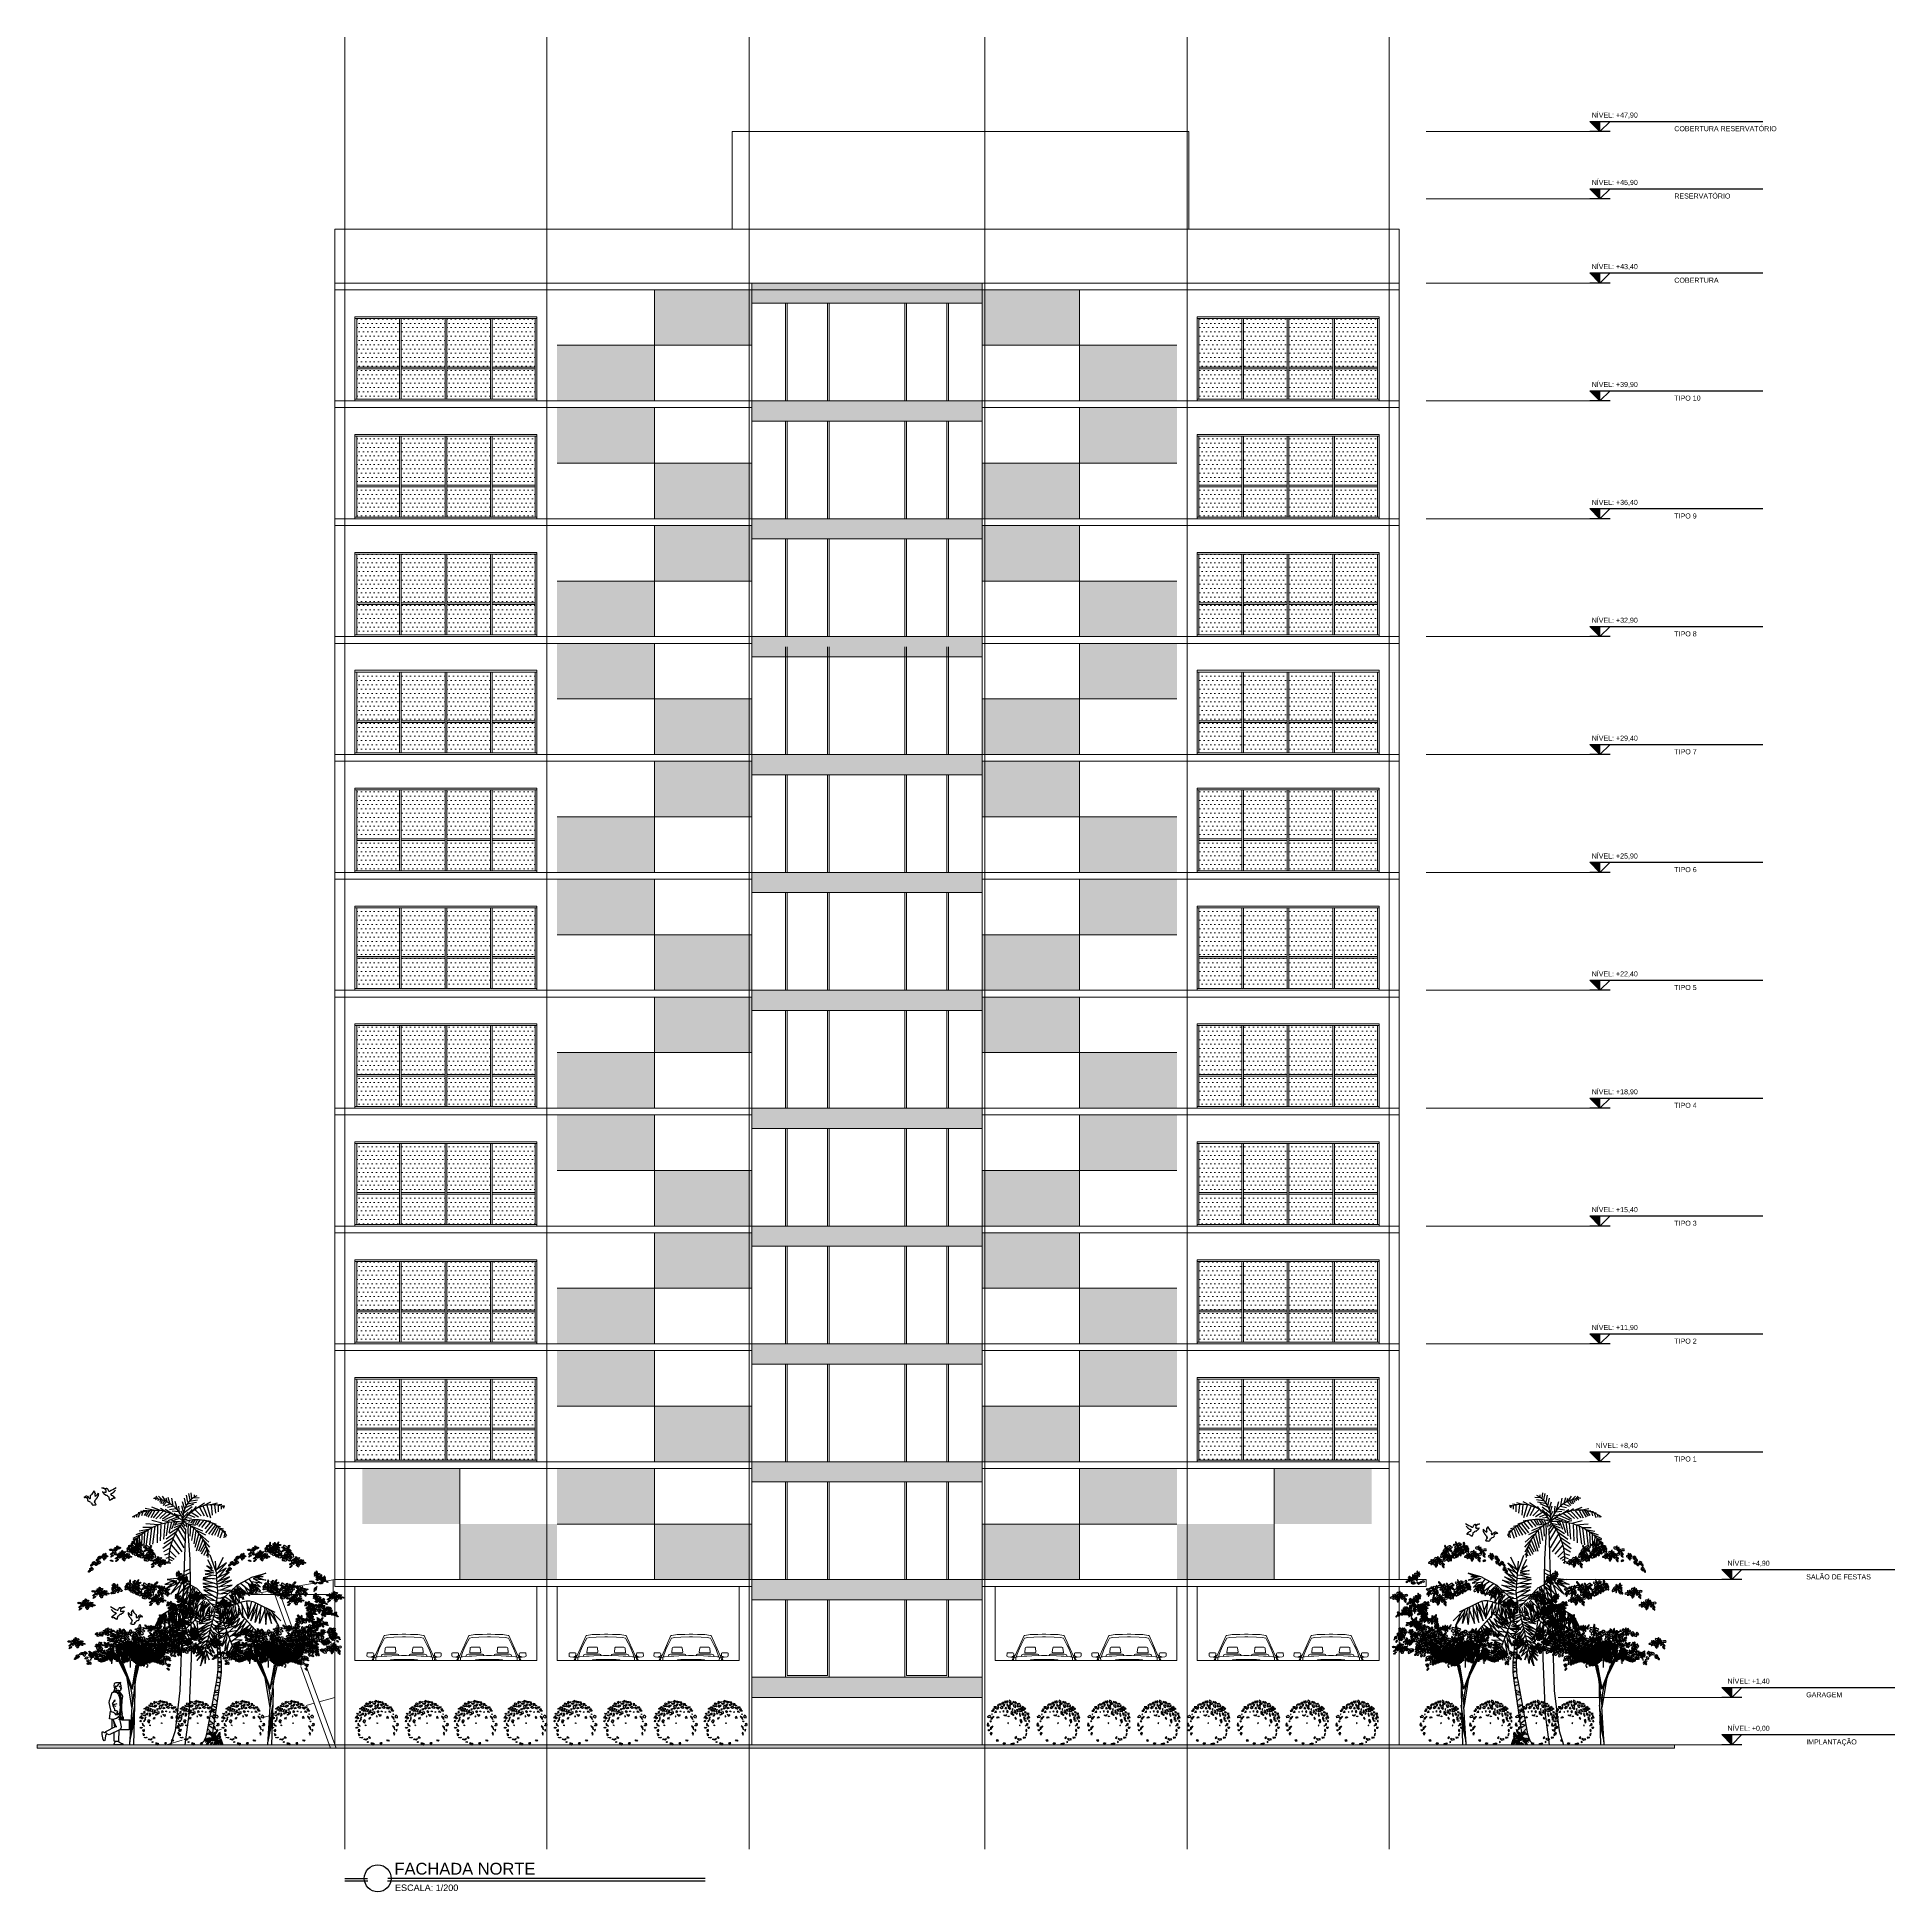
# Model space of a CAD drawing. Header units: millimetres. Extents: x 485872 to 486142, y -52344 to -52207.
# Drawn here: x 485995 to 486050.1, y -52343.6 to -52288.6 of the extents above; entities that cross this region are included whole.
import ezdxf
from ezdxf.enums import TextEntityAlignment as Align

# ---------------------------------------------------------------- set-up
doc = ezdxf.new("R2010")
doc.units = ezdxf.units.MM
doc.header["$LTSCALE"] = 15
doc.linetypes.add('DASHDOTX2', pattern=[50.8, 25.4, -12.7, 0, -12.7])
doc.layers.add('G', color=8, linetype='Continuous')
doc.layers.add('Text', color=3, linetype='Continuous')
doc.styles.add('ATTR', font='romans.shx', dxfattribs={"width": 0.8, "height": 0.7})
doc.styles.add('DM-TXT-100', font='arial.ttf', dxfattribs={"height": 0.2})
doc.styles.add('PADRAO', font='arial.ttf', dxfattribs={"height": 0.1})
doc.styles.add('SANSSERIF', font='sas_____.pfb')
pattern_1 = [(0, (485420.08053, -52290.53726), (0.0635, 0.127), [0, -0.127])]
pattern_2 = [(0, (485420.08053, -52297.83726), (0.0635, 0.127), [0, -0.127])]
pattern_3 = [(0, (485513.4411254, -52294.43664), (0, 0.006985), [0.00508, -0.001905]), (90, (485513.4411254, -52294.43664), (-0.006985, 4e-19), [0.00508, -0.001905])]
pattern_4 = [(0, (485513.4411254, -52315.73664), (0, 0.006985), [0.00508, -0.001905]), (90, (485513.4411254, -52315.73664), (-0.006985, 4e-19), [0.00508, -0.001905])]
pattern_5 = [(0, (485513.4411254, -52322.73664), (0, 0.006985), [0.00508, -0.001905]), (90, (485513.4411254, -52322.73664), (-0.006985, 4e-19), [0.00508, -0.001905])]
pattern_6 = [(0, (485513.4411254, -52329.73664), (0, 0.006985), [0.00508, -0.001905]), (90, (485513.4411254, -52329.73664), (-0.006985, 4e-19), [0.00508, -0.001905])]
pattern_7 = [(0, (485513.4411254, -52333.23664), (0, 0.006985), [0.00508, -0.001905]), (90, (485513.4411254, -52333.23664), (-0.006985, 4e-19), [0.00508, -0.001905])]
pattern_8 = [(0, (485507.6611254, -52319.23664), (0, 0.006985), [0.00508, -0.001905]), (90, (485507.6611254, -52319.23664), (-0.006985, 4e-19), [0.00508, -0.001905])]
pattern_9 = [(0, (485513.4411254, -52301.73664), (0, 0.006985), [0.00508, -0.001905]), (90, (485513.4411254, -52301.73664), (-0.006985, 4e-19), [0.00508, -0.001905])]
pattern_10 = [(0, (485513.4411254, -52308.73664), (0, 0.006985), [0.00508, -0.001905]), (90, (485513.4411254, -52308.73664), (-0.006985, 4e-19), [0.00508, -0.001905])]
pattern_11 = [(0, (485513.4411254, -52287.43664), (0, 0.006985), [0.00508, -0.001905]), (90, (485513.4411254, -52287.43664), (-0.006985, 4e-19), [0.00508, -0.001905])]
pattern_12 = [(0, (485513.4411254, -52280.43664), (0, 0.006985), [0.00508, -0.001905]), (90, (485513.4411254, -52280.43664), (-0.006985, 4e-19), [0.00508, -0.001905])]

# ---------------------------------------------------------------- blocks, each defined once
blk = doc.blocks.new('E39')
at = {"color": 97}
for p, q in [((36.143, 15.399), (36.108, 15.408)), ((36.132, 15.394), (36.124, 15.364)), ((36.232, 15.418), (36.151, 15.428)), ((36.263, 15.418), (36.248, 15.285)), ((36.317, 15.423), (36.302, 15.25)), ((36.433, 15.408), (36.325, 15.463)), ((36.387, 15.413), (36.329, 15.21)), ((36.452, 15.399), (36.375, 15.225)), ((36.549, 15.364), (36.425, 15.448)), ((36.503, 15.379), (36.429, 15.24)), ((36.603, 15.527), (36.51, 15.532)), ((36.669, 15.473), (36.537, 15.498)), ((36.7, 15.433), (36.553, 15.458)), ((36.615, 15.309), (36.553, 15.389)), ((36.588, 15.577), (36.588, 15.542)), ((36.727, 15.374), (36.592, 15.433)), ((36.623, 15.384), (36.75, 15.289)), ((36.626, 15.517), (36.638, 15.607)), ((36.65, 15.498), (36.673, 15.597)), ((36.688, 15.458), (36.711, 15.572)), ((36.715, 15.399), (36.742, 15.522)), ((36.738, 15.349), (36.773, 15.463)), ((36.758, 15.299), (36.785, 15.399)), ((36.82, 15.285), (36.831, 15.394)), ((36.854, 15.339), (36.889, 15.468)), ((36.909, 15.394), (37.013, 15.374)), ((36.924, 15.408), (36.943, 15.522)), ((36.963, 15.433), (37.055, 15.394)), ((36.974, 15.443), (37.001, 15.532)), ((37.017, 15.468), (37.032, 15.522)), ((37.028, 15.463), (37.083, 15.408)), ((37.052, 15.309), (37.125, 15.359)), ((37.059, 15.483), (37.094, 15.433)), ((37.098, 15.493), (37.117, 15.433)), ((37.125, 15.513), (37.137, 15.458)), ((37.125, 15.329), (37.26, 15.379)), ((37.202, 15.517), (37.21, 15.537)), ((36.236, 15.086), (36.17, 15.071)), ((36.228, 15.076), (36.313, 14.933)), ((36.317, 15.136), (36.24, 15.111)), ((36.251, 15.101), (36.363, 14.952)), ((36.294, 15.116), (36.41, 14.972)), ((36.425, 15.171), (36.325, 15.156)), ((36.336, 15.136), (36.421, 15.037)), ((36.391, 15.156), (36.472, 15.057)), ((36.437, 15.171), (36.522, 15.071)), ((36.576, 15.344), (36.479, 15.24)), ((36.491, 15.185), (36.549, 15.096)), ((36.638, 15.299), (36.518, 15.225)), ((36.534, 15.185), (36.576, 15.101)), ((36.835, 15.304), (36.94, 15.314)), ((36.878, 15.354), (36.982, 15.339)), ((36.928, 15.27), (37.048, 15.344)), ((36.963, 15.28), (37.09, 15.19)), ((36.974, 15.141), (37.098, 15.166)), ((37.001, 15.141), (37.032, 14.923)), ((37.028, 15.299), (37.137, 15.2)), ((37.055, 15.126), (37.075, 14.873)), ((37.083, 15.314), (37.199, 15.195)), ((37.098, 15.126), (37.26, 15.166)), ((37.117, 15.101), (37.129, 14.843)), ((37.152, 15.324), (37.241, 15.21)), ((37.156, 15.101), (37.357, 15.116)), ((37.171, 15.091), (37.179, 14.814)), ((37.214, 15.329), (37.276, 15.21)), ((37.214, 15.071), (37.249, 14.789)), ((37.26, 15.329), (37.326, 15.22)), ((37.299, 15.329), (37.357, 15.235)), ((37.334, 15.319), (37.384, 15.245)), ((37.338, 15.319), (37.4, 15.329)), ((37.388, 15.309), (37.442, 15.309)), ((37.45, 15.294), (37.481, 15.289)), ((37.535, 15.24), (37.543, 15.215)), ((36.085, 14.943), (36.074, 14.943)), ((36.085, 14.938), (36.089, 14.903)), ((36.159, 15.027), (36.089, 14.987)), ((36.116, 14.982), (36.089, 14.967)), ((36.104, 14.957), (36.116, 14.893)), ((36.19, 15.052), (36.124, 15.037)), ((36.568, 15.017), (36.406, 14.938)), ((36.452, 14.858), (36.522, 14.68)), ((36.483, 14.918), (36.557, 14.68)), ((36.518, 14.952), (36.58, 14.739)), ((36.561, 15.002), (36.595, 14.794)), ((36.599, 15.042), (36.63, 14.848)), ((36.843, 15.022), (36.735, 14.843)), ((36.885, 14.957), (36.754, 14.734)), ((36.924, 14.868), (36.785, 14.67)), ((36.955, 14.779), (36.827, 14.63)), ((36.866, 14.992), (37.032, 14.873)), ((36.909, 14.903), (37.071, 14.794)), ((36.94, 14.834), (37.086, 14.724)), ((37.249, 15.057), (37.403, 15.057)), ((37.268, 15.047), (37.299, 14.779)), ((37.314, 15.027), (37.465, 14.997)), ((37.322, 15.022), (37.357, 14.754)), ((37.357, 14.997), (37.516, 14.938)), ((37.38, 14.977), (37.388, 14.754)), ((37.419, 14.957), (37.427, 14.754)), ((37.446, 14.938), (37.566, 14.883)), ((37.465, 14.913), (37.45, 14.759)), ((37.492, 14.888), (37.477, 14.769)), ((37.496, 14.888), (37.566, 14.858)), ((37.508, 14.873), (37.508, 14.774)), ((37.531, 14.848), (37.585, 14.819)), ((37.535, 14.838), (37.535, 14.784)), ((37.554, 14.819), (37.562, 14.784)), ((37.562, 14.814), (37.593, 14.789)), ((36.375, 14.655), (36.348, 14.615)), ((36.379, 14.635), (36.398, 14.606)), ((36.974, 14.685), (36.874, 14.586)), ((36.967, 14.734), (37.075, 14.67)), ((36.986, 14.521), (37.013, 14.511))]:
    blk.add_line(p, q, dxfattribs=at)
at = {"color": 84}
for p, q in [((36.162, 15.399), (36.162, 15.349)), ((36.209, 15.413), (36.205, 15.304)), ((36.336, 15.418), (36.22, 15.448)), ((37.04, 15.473), (37.094, 15.557)), ((37.098, 15.498), (37.156, 15.557)), ((37.156, 15.513), (37.164, 15.483)), ((37.164, 15.513), (37.195, 15.552)), ((37.179, 15.517), (37.206, 15.498)), ((37.233, 15.334), (37.369, 15.359)), ((37.407, 15.304), (37.427, 15.24)), ((37.454, 15.289), (37.477, 15.215)), ((37.5, 15.27), (37.508, 15.22)), ((36.139, 14.997), (36.178, 14.888)), ((36.178, 15.032), (36.217, 14.908)), ((36.201, 15.057), (36.267, 14.928)), ((36.452, 14.868), (36.344, 14.744)), ((36.418, 14.784), (36.348, 14.665)), ((36.495, 14.943), (36.356, 14.824)), ((36.425, 14.799), (36.491, 14.67)), ((36.391, 14.7), (36.441, 14.61)), ((36.406, 14.754), (36.476, 14.63)), ((36.99, 14.606), (36.909, 14.551)), ((36.982, 14.546), (36.94, 14.531)), ((36.986, 14.497), (36.959, 14.497)), ((36.982, 14.645), (37.059, 14.615)), ((36.99, 14.581), (37.04, 14.566))]:
    blk.add_line(p, q, dxfattribs=at)
at = {"color": 99}
for p, q in [((36.653, 15.086), (36.456, 15.002)), ((36.704, 15.121), (36.565, 15.091)), ((36.572, 15.185), (36.615, 15.116)), ((36.673, 15.26), (36.576, 15.22)), ((36.611, 15.175), (36.646, 15.126)), ((36.623, 15.344), (36.708, 15.235)), ((36.711, 15.215), (36.63, 15.205)), ((36.646, 15.081), (36.657, 14.918)), ((36.657, 15.171), (36.68, 15.131)), ((36.684, 15.299), (36.762, 15.21)), ((36.684, 15.111), (36.69, 14.995)), ((36.731, 15.19), (36.7, 15.185)), ((36.719, 15.121), (36.708, 15.062)), ((36.789, 15.101), (36.719, 15.012)), ((36.812, 15.071), (36.727, 14.943)), ((36.769, 15.126), (36.738, 15.076)), ((36.758, 15.235), (36.796, 15.314)), ((36.769, 15.126), (36.87, 15.106)), ((36.796, 15.235), (36.87, 15.26)), ((36.796, 15.101), (36.912, 15.052)), ((36.82, 15.2), (36.905, 15.175)), ((36.835, 15.215), (36.909, 15.28)), ((36.851, 15.22), (37.009, 15.161)), ((36.862, 15.146), (36.901, 15.086)), ((36.885, 15.151), (36.947, 15.171)), ((36.893, 15.25), (37.059, 15.18)), ((36.901, 15.146), (36.947, 15.032)), ((36.947, 15.141), (36.994, 14.977)), ((36.824, 15.062), (36.982, 14.962))]:
    blk.add_line(p, q, dxfattribs=at)
at = {"color": 47}
for p, q in [((36.69, 14.994), (36.66, 14.553)), ((36.729, 15.025), (36.749, 14.454)), ((36.66, 14.553), (36.638, 12.976)), ((36.782, 13.516), (36.815, 12.464)), ((36.815, 12.464), (36.893, 11.825)), ((36.671, 12.081), (36.735, 11.6)), ((36.893, 11.825), (36.965, 11.6))]:
    blk.add_line(p, q, dxfattribs=at)
at = {"color": 45}
for p, q in [((36.656, 14.396), (36.753, 14.349)), ((36.749, 14.454), (36.782, 13.516)), ((36.656, 14.167), (36.76, 14.12)), ((36.649, 13.829), (36.771, 13.686)), ((36.649, 13.405), (36.786, 13.376)), ((36.645, 13.162), (36.794, 13.119)), ((36.638, 12.976), (36.671, 12.081))]:
    blk.add_line(p, q, dxfattribs=at)
at = {"color": 49}
for p, q in [((36.656, 14.334), (36.753, 14.287)), ((36.656, 14.129), (36.764, 14.048)), ((36.656, 14.015), (36.764, 14.001)), ((36.645, 13.629), (36.775, 13.595)), ((36.652, 13.872), (36.771, 13.757)), ((36.649, 13.576), (36.783, 13.553)), ((36.641, 13.262), (36.79, 13.205)), ((36.645, 13.209), (36.794, 13.162))]:
    blk.add_line(p, q, dxfattribs=at)
at = {"color": 97}
for centre, radius, start, end in [((36.303, 14.905), 0.518, 27.6712, 112.5305), ((36.369, 15.212), 0.394, 350.285, 64.1123), ((37.25, 15.015), 0.508, 91.4032, 163.882), ((36.553, 14.618), 0.568, 68.3831, 147.5322), ((37.026, 14.551), 0.655, 113.7592, 177.4133), ((37.211, 14.69), 0.644, 56.1927, 134.3213), ((36.854, 14.238), 0.913, 35.9878, 95.8227), ((36.082, 14.542), 0.906, 356.1943, 41.3785)]:
    blk.add_arc(centre, radius, start, end, dxfattribs=at)
blk = doc.blocks.new('e48')
at = {"color": 100}
for p, q in [((26.374, 10.398), (26.165, 10.638)), ((26.165, 10.638), (26.381, 10.479)), ((26.358, 10.496), (26.228, 10.753)), ((26.378, 10.443), (26.509, 10.797)), ((26.561, 10.702), (26.462, 10.517)), ((25.628, 10.331), (25.333, 10.415)), ((25.333, 10.415), (25.502, 10.347)), ((25.512, 10.322), (25.334, 10.27)), ((25.334, 10.27), (25.552, 10.289)), ((25.579, 10.345), (25.388, 10.344)), ((25.388, 10.344), (25.601, 10.303)), ((25.601, 10.303), (25.413, 10.209)), ((25.413, 10.209), (25.644, 10.233)), ((25.54, 10.217), (25.442, 10.123)), ((25.442, 10.123), (25.611, 10.194)), ((25.502, 10.347), (25.503, 10.344)), ((25.691, 10.295), (25.523, 10.074)), ((25.523, 10.074), (25.783, 10.245)), ((25.613, 9.995), (25.865, 10.201)), ((25.62, 10.333), (25.937, 10.163)), ((26.344, 10.243), (26.106, 10.437)), ((26.106, 10.437), (26.368, 10.312)), ((26.333, 10.329), (26.167, 10.523)), ((26.167, 10.523), (26.375, 10.411)), ((26.615, 10.397), (26.372, 10.366)), ((26.421, 10.304), (26.661, 10.284)), ((26.616, 10.475), (26.431, 10.423)), ((26.431, 10.423), (26.615, 10.397)), ((26.575, 10.575), (26.434, 10.459)), ((26.434, 10.459), (26.616, 10.475)), ((26.439, 10.375), (26.652, 10.321)), ((26.462, 10.517), (26.575, 10.575)), ((27.144, 10.293), (26.812, 10.107)), ((27.215, 9.909), (26.976, 10.199)), ((27.347, 9.976), (27.048, 10.239)), ((27.124, 10.281), (27.347, 9.976)), ((27.418, 10.103), (27.173, 10.213)), ((27.414, 10.284), (27.207, 10.253)), ((27.207, 10.253), (27.418, 10.103)), ((27.211, 10.306), (27.414, 10.284)), ((27.279, 10.259), (27.46, 10.178)), ((27.46, 10.178), (27.284, 10.198)), ((25.695, 10.187), (25.613, 9.995)), ((26.293, 10.055), (26.042, 10.165)), ((27.12, 9.85), (26.921, 10.168)), ((26.981, 10.072), (27.036, 9.772)), ((27.128, 10.169), (27.215, 9.909)), ((25.257, 9.651), (25.012, 9.41)), ((25.255, 9.595), (25.084, 9.338)), ((25.084, 9.338), (25.182, 9.577)), ((25.542, 9.793), (25.144, 9.595)), ((25.333, 9.689), (25.212, 9.352)), ((25.212, 9.352), (25.266, 9.656)), ((25.331, 9.336), (25.305, 9.609)), ((25.358, 9.701), (25.331, 9.336)), ((25.353, 9.643), (25.467, 9.352)), ((25.467, 9.352), (25.433, 9.738)), ((25.437, 9.695), (25.555, 9.373)), ((25.555, 9.373), (25.501, 9.772)), ((25.507, 9.729), (25.65, 9.41)), ((25.65, 9.41), (25.544, 9.794)), ((25.672, 9.62), (25.733, 9.778)), ((25.702, 9.472), (25.701, 9.462)), ((25.701, 9.462), (25.704, 9.468)), ((25.878, 9.16), (25.734, 9.417)), ((27.081, 9.798), (27.54, 9.524)), ((27.285, 9.276), (27.302, 9.666)), ((27.375, 9.57), (27.285, 9.276)), ((27.354, 9.234), (27.378, 9.621)), ((27.445, 9.547), (27.354, 9.234)), ((27.462, 9.226), (27.444, 9.581)), ((27.599, 9.203), (27.451, 9.577)), ((27.478, 9.508), (27.462, 9.226)), ((27.688, 9.262), (27.478, 9.561)), ((27.531, 9.485), (27.599, 9.203)), ((27.584, 9.476), (27.688, 9.262)), ((25.541, 9.194), (25.432, 8.942)), ((25.432, 8.942), (25.544, 9.138)), ((25.511, 8.948), (25.548, 9.119)), ((25.556, 9.065), (25.511, 8.948)), ((25.544, 9.138), (25.585, 8.894)), ((25.585, 8.894), (25.605, 9.142)), ((25.601, 9.269), (25.677, 8.983)), ((25.677, 8.983), (25.605, 9.142)), ((25.621, 9.192), (25.773, 9.054)), ((25.773, 9.054), (25.625, 9.296)), ((25.658, 9.333), (25.878, 9.16)), ((25.661, 9.237), (25.825, 9.11)), ((25.825, 9.11), (25.707, 9.294)), ((25.762, 9.368), (25.93, 9.21)), ((26.762, 8.993), (26.535, 9.1)), ((26.594, 9.073), (26.768, 8.908)), ((27.003, 9.142), (26.884, 8.934)), ((26.884, 8.934), (27.047, 9.084)), ((27.047, 9.084), (26.917, 8.89)), ((26.917, 8.89), (27.097, 9.038)), ((27.103, 9.032), (26.976, 8.879)), ((27.016, 9.239), (27.133, 8.951)), ((27.281, 8.848), (27.122, 9.048)), ((27.122, 9.048), (27.295, 8.944)), ((27.295, 8.944), (27.13, 9.072)), ((27.13, 9.072), (27.34, 9.061)), ((26.768, 8.908), (26.558, 9.007)), ((26.777, 8.805), (26.578, 8.93)), ((26.802, 8.731), (26.595, 8.859)), ((26.599, 8.988), (26.777, 8.805)), ((26.628, 8.672), (26.615, 8.51)), ((26.808, 8.664), (26.616, 8.776)), ((26.789, 8.575), (26.624, 8.743)), ((26.714, 8.46), (26.628, 8.672)), ((26.634, 8.895), (26.802, 8.731)), ((26.635, 8.834), (26.808, 8.664)), ((26.661, 8.706), (26.714, 8.46)), ((26.664, 8.748), (26.789, 8.575)), ((26.976, 8.879), (27.081, 8.948)), ((27.122, 8.976), (27.079, 8.732)), ((27.079, 8.732), (27.081, 8.948)), ((27.133, 8.951), (27.225, 8.745)), ((27.225, 8.745), (27.147, 8.986)), ((27.147, 8.986), (27.281, 8.848))]:
    blk.add_line(p, q, dxfattribs=at)
at = {"color": 97}
for p, q in [((26.345, 10.026), (26.396, 10.673)), ((26.316, 10.125), (26.057, 10.266)), ((26.057, 10.266), (26.357, 10.185)), ((26.099, 10.341), (26.361, 10.236)), ((26.66, 10.2), (26.351, 10.106)), ((26.661, 10.284), (26.358, 10.188)), ((26.652, 10.321), (26.367, 10.299)), ((26.419, 10.207), (26.66, 10.2)), ((25.709, 9.459), (25.626, 9.823)), ((25.68, 9.935), (25.932, 10.166)), ((25.781, 10.132), (25.68, 9.935)), ((25.738, 9.831), (25.703, 9.483)), ((25.706, 9.472), (25.862, 9.804)), ((25.85, 10.09), (25.801, 9.859)), ((25.801, 9.859), (25.922, 10.018)), ((25.887, 9.798), (25.808, 9.819)), ((25.944, 10.157), (25.885, 9.786)), ((25.885, 9.786), (25.989, 9.952)), ((26.009, 10.094), (25.961, 9.756)), ((26.042, 10.165), (26.352, 10.12)), ((26.076, 10.06), (26.347, 10.053)), ((26.654, 10.128), (26.348, 9.993)), ((26.637, 10.063), (26.359, 9.89)), ((26.784, 10.086), (26.412, 9.689)), ((26.425, 10.128), (26.654, 10.128)), ((26.845, 9.649), (26.639, 9.844)), ((26.894, 9.741), (26.72, 10.017)), ((26.766, 9.945), (26.845, 9.649)), ((26.785, 10.043), (26.872, 9.798)), ((26.827, 10.116), (26.894, 9.741)), ((26.968, 9.76), (26.853, 9.974)), ((26.857, 10.096), (26.957, 9.791)), ((27.036, 9.772), (26.862, 10.135)), ((26.885, 9.792), (26.945, 9.802)), ((26.922, 10.01), (26.968, 9.76)), ((27.076, 9.371), (26.938, 9.801)), ((26.96, 9.805), (27.004, 9.812)), ((27.045, 9.812), (27.076, 9.371)), ((25.555, 9.754), (25.709, 9.459)), ((25.821, 9.513), (25.561, 9.225)), ((25.93, 9.21), (25.776, 9.464)), ((25.807, 9.412), (25.988, 9.259)), ((25.818, 9.476), (25.931, 9.786)), ((25.839, 9.754), (25.818, 9.476)), ((25.907, 9.609), (25.839, 9.534)), ((25.865, 9.563), (26.127, 9.345)), ((25.988, 9.259), (25.878, 9.461)), ((25.878, 9.461), (26.064, 9.307)), ((25.905, 9.716), (25.931, 9.468)), ((25.916, 9.613), (25.907, 9.609)), ((25.931, 9.468), (25.984, 9.771)), ((26.064, 9.307), (25.935, 9.505)), ((25.961, 9.553), (26.023, 9.466)), ((25.971, 9.696), (26.051, 9.392)), ((26.399, 9.649), (26.654, 8.622)), ((26.458, 9.41), (26.763, 9.222)), ((26.726, 9.52), (26.988, 9.279)), ((26.899, 9.428), (26.77, 9.697)), ((26.81, 9.778), (26.865, 9.788)), ((26.859, 9.787), (26.899, 9.428)), ((26.951, 9.472), (26.868, 9.707)), ((26.892, 9.639), (26.875, 9.643)), ((27.112, 9.453), (26.888, 9.362)), ((26.914, 9.797), (26.951, 9.472)), ((27.022, 9.454), (26.923, 9.721)), ((26.965, 9.718), (27.022, 9.454)), ((27.179, 9.381), (27.053, 9.692)), ((27.13, 9.769), (27.179, 9.381)), ((27.225, 9.649), (27.168, 9.47)), ((27.202, 9.289), (27.228, 9.71)), ((27.3, 9.606), (27.202, 9.289)), ((26.07, 8.967), (25.863, 9.125)), ((26.108, 9.064), (25.93, 9.21)), ((25.93, 9.21), (26.113, 9.171)), ((26.14, 9.147), (25.962, 9.31)), ((25.962, 9.31), (26.177, 9.241)), ((26.226, 9.367), (25.983, 8.741)), ((26.138, 9.253), (26.04, 9.388)), ((26.196, 8.767), (26.141, 9.148)), ((26.259, 8.876), (26.157, 9.189)), ((26.157, 9.035), (26.259, 8.876)), ((26.337, 9.02), (26.158, 9.193)), ((26.346, 9.16), (26.184, 9.261)), ((26.186, 9.099), (26.337, 9.02)), ((26.208, 9.145), (26.332, 9.145)), ((26.223, 9.262), (26.381, 9.25)), ((26.227, 9.234), (26.444, 9.235)), ((26.228, 9.309), (26.355, 9.268)), ((26.269, 9.075), (26.414, 9.235)), ((26.464, 9.186), (26.269, 9.075)), ((26.334, 8.985), (26.5, 9.241)), ((26.484, 9.136), (26.334, 8.985)), ((26.405, 8.973), (26.512, 9.193)), ((26.508, 9.049), (26.405, 8.973)), ((26.413, 8.846), (26.534, 9.106)), ((26.763, 9.222), (26.477, 9.335)), ((26.758, 9.162), (26.493, 9.269)), ((26.503, 9.231), (26.762, 8.993)), ((26.749, 9.35), (26.516, 9.374)), ((26.535, 9.312), (26.758, 9.162)), ((26.553, 9.245), (26.776, 9.082)), ((26.776, 9.082), (26.583, 9.158)), ((26.791, 9.408), (26.765, 9.173)), ((26.765, 9.173), (26.87, 9.388)), ((26.827, 9.054), (26.922, 9.34)), ((26.907, 9.294), (26.878, 9.013)), ((27.064, 9.407), (26.973, 9.319)), ((27.012, 9.25), (27.204, 9.391)), ((27.303, 9.269), (27.012, 9.25)), ((27.084, 9.172), (27.03, 9.17)), ((27.054, 9.174), (27.303, 9.269)), ((27.325, 9.176), (27.084, 9.172)), ((26.048, 8.909), (25.829, 9.007)), ((25.829, 9.007), (26.022, 9.003)), ((26.537, 8.963), (26.413, 8.846)), ((26.415, 8.725), (26.559, 9.006)), ((26.411, 6.986), (26.363, 7.062)), ((26.311, 6.894), (26.275, 6.8)), ((26.298, 7.054), (26.316, 7.046)), ((26.361, 6.983), (26.395, 6.933)), ((26.365, 6.903), (26.391, 6.8)), ((26.378, 6.977), (26.421, 6.942)), ((26.404, 6.84), (26.393, 6.948)), ((26.456, 6.898), (26.411, 6.986))]:
    blk.add_line(p, q, dxfattribs=at)
at = {"color": 99}
for p, q in [((26.31, 10.198), (26.099, 10.341)), ((25.941, 10.159), (26.181, 9.928)), ((25.961, 9.756), (26.194, 9.915)), ((26.049, 9.976), (25.976, 9.787)), ((26.064, 9.895), (26.003, 9.796)), ((26.071, 10.034), (26.055, 9.991)), ((26.095, 9.847), (26.056, 9.73)), ((26.103, 9.956), (26.07, 9.904)), ((26.286, 9.977), (26.076, 10.06)), ((26.097, 9.799), (26.369, 9.801)), ((26.12, 9.987), (26.35, 9.973)), ((26.226, 9.872), (26.14, 9.799)), ((26.181, 9.928), (26.312, 9.801)), ((26.297, 9.886), (26.181, 9.928)), ((26.218, 9.892), (26.36, 9.881)), ((26.386, 9.637), (26.345, 10.026)), ((26.647, 9.966), (26.367, 9.816)), ((26.402, 9.835), (26.565, 9.852)), ((26.423, 10.026), (26.637, 10.063)), ((26.44, 9.94), (26.647, 9.966)), ((26.576, 9.804), (26.643, 9.689)), ((26.624, 9.859), (26.596, 9.885)), ((26.626, 9.823), (26.668, 9.645)), ((26.671, 9.813), (26.685, 9.607)), ((26.694, 9.929), (26.826, 9.683)), ((25.964, 9.777), (25.892, 9.796)), ((25.985, 9.641), (25.959, 9.63)), ((26.063, 9.75), (25.984, 9.771)), ((26.023, 9.725), (26.042, 9.498)), ((26.051, 9.392), (26.057, 9.691)), ((26.127, 9.345), (26.052, 9.475)), ((26.053, 9.504), (26.178, 9.377)), ((26.181, 9.34), (26.053, 9.491)), ((26.056, 9.73), (26.235, 9.766)), ((26.063, 9.672), (26.056, 9.669)), ((26.057, 9.691), (26.14, 9.427)), ((26.376, 9.732), (26.097, 9.799)), ((26.355, 9.671), (26.102, 9.739)), ((26.104, 9.707), (26.122, 9.55)), ((26.124, 9.734), (26.322, 9.745)), ((26.14, 9.427), (26.132, 9.662)), ((26.132, 9.662), (26.202, 9.454)), ((26.178, 9.377), (26.139, 9.472)), ((26.149, 9.464), (26.191, 9.487)), ((26.195, 9.468), (26.149, 9.464)), ((26.173, 9.685), (26.199, 9.535)), ((26.177, 9.359), (26.287, 9.423)), ((26.404, 9.413), (26.177, 9.359)), ((26.195, 9.468), (26.228, 9.397)), ((26.202, 9.685), (26.21, 9.517)), ((26.216, 9.501), (26.235, 9.663)), ((26.225, 9.471), (26.221, 9.546)), ((26.223, 9.505), (26.255, 9.522)), ((26.263, 9.496), (26.224, 9.485)), ((26.27, 9.475), (26.225, 9.471)), ((26.228, 9.397), (26.225, 9.471)), ((26.228, 9.605), (26.27, 9.475)), ((26.235, 9.663), (26.287, 9.454)), ((26.27, 9.475), (26.299, 9.385)), ((26.287, 9.663), (26.287, 9.454)), ((26.299, 9.385), (26.305, 9.478)), ((26.302, 9.431), (26.434, 9.507)), ((26.305, 9.478), (26.317, 9.679)), ((26.398, 9.486), (26.305, 9.478)), ((26.409, 9.537), (26.307, 9.508)), ((26.309, 9.552), (26.389, 9.595)), ((26.315, 9.641), (26.328, 9.674)), ((26.378, 9.612), (26.319, 9.568)), ((26.374, 9.641), (26.323, 9.586)), ((26.324, 9.341), (26.448, 9.453)), ((26.371, 9.659), (26.33, 9.619)), ((26.365, 9.483), (26.363, 9.466)), ((26.504, 9.787), (26.376, 9.734)), ((26.385, 9.704), (26.433, 9.712)), ((26.397, 9.412), (26.397, 9.406)), ((26.401, 9.745), (26.459, 9.74)), ((26.407, 9.6), (26.461, 9.584)), ((26.489, 9.523), (26.409, 9.696)), ((26.449, 9.524), (26.498, 9.505)), ((26.489, 9.523), (26.449, 9.524)), ((26.466, 9.691), (26.495, 9.576)), ((26.526, 9.445), (26.485, 9.449)), ((26.485, 9.449), (26.532, 9.431)), ((26.537, 9.42), (26.489, 9.523)), ((26.685, 9.607), (26.498, 9.785)), ((26.514, 9.726), (26.529, 9.522)), ((26.596, 9.52), (26.52, 9.651)), ((26.526, 9.564), (26.58, 9.548)), ((26.596, 9.52), (26.529, 9.522)), ((26.529, 9.522), (26.537, 9.42)), ((26.532, 9.491), (26.638, 9.449)), ((26.648, 9.431), (26.535, 9.444)), ((26.536, 9.696), (26.604, 9.545)), ((26.537, 9.43), (26.749, 9.35)), ((26.541, 9.782), (26.674, 9.628)), ((26.679, 9.379), (26.596, 9.52)), ((26.734, 9.399), (26.623, 9.661)), ((26.623, 9.661), (26.651, 9.519)), ((26.633, 9.637), (26.628, 9.636)), ((26.649, 9.527), (26.678, 9.518)), ((26.678, 9.518), (26.651, 9.519)), ((26.651, 9.519), (26.679, 9.379)), ((26.667, 9.437), (26.695, 9.426)), ((26.695, 9.426), (26.669, 9.429)), ((26.675, 9.755), (26.724, 9.763)), ((26.827, 9.427), (26.675, 9.75)), ((26.675, 9.396), (26.722, 9.427)), ((26.831, 9.423), (26.694, 9.37)), ((26.696, 9.758), (26.734, 9.399)), ((26.722, 9.65), (26.708, 9.648)), ((26.731, 9.433), (26.783, 9.467)), ((26.764, 9.725), (26.827, 9.427)), ((26.776, 9.473), (26.799, 9.488)), ((26.785, 9.66), (26.778, 9.659)), ((26.806, 9.473), (26.784, 9.467)), ((26.789, 9.659), (26.785, 9.66)), ((26.813, 9.496), (26.854, 9.522)), ((26.869, 9.49), (26.817, 9.476)), ((26.886, 9.543), (26.919, 9.563)), ((26.888, 9.362), (27.029, 9.516)), ((26.938, 9.51), (26.892, 9.497)), ((26.958, 9.627), (26.933, 9.632)), ((26.939, 9.576), (26.97, 9.595)), ((26.995, 9.526), (26.947, 9.512)), ((26.996, 9.62), (26.986, 9.622)), ((26.989, 9.608), (26.998, 9.614)), ((27.024, 9.534), (27.006, 9.529)), ((27.112, 9.453), (27.073, 9.415)), ((27.128, 9.343), (27.132, 9.497)), ((27.157, 9.435), (27.128, 9.343)), ((25.863, 9.125), (26.077, 9.089)), ((26.04, 9.388), (26.099, 9.368)), ((26.192, 9.287), (26.082, 9.36)), ((26.09, 9.018), (26.196, 8.767)), ((26.117, 9.362), (26.181, 9.34)), ((26.258, 9.35), (26.401, 9.253)), ((26.444, 9.235), (26.276, 9.383)), ((26.286, 9.082), (26.286, 9.082)), ((26.308, 9.082), (26.308, 9.082)), ((26.329, 9.082), (26.329, 9.082)), ((26.332, 9.145), (26.332, 9.145)), ((26.339, 9.188), (26.339, 9.188)), ((26.339, 9.103), (26.339, 9.103)), ((26.339, 9.018), (26.339, 9.018)), ((26.35, 9.082), (26.35, 9.082)), ((26.357, 9.402), (26.353, 9.367)), ((26.36, 9.23), (26.36, 9.23)), ((26.36, 9.188), (26.36, 9.188)), ((26.36, 9.061), (26.36, 9.061)), ((26.36, 9.018), (26.36, 9.018)), ((26.433, 9.327), (26.368, 9.302)), ((26.371, 9.209), (26.371, 9.209)), ((26.371, 9.082), (26.371, 9.082)), ((26.382, 9.23), (26.382, 9.23)), ((26.387, 9.285), (26.471, 9.36)), ((26.391, 9.311), (26.389, 9.288)), ((26.403, 9.23), (26.403, 9.23)), ((26.428, 9.249), (26.483, 9.31)), ((26.657, 9.384), (26.67, 9.393)), ((26.844, 9.336), (26.827, 9.054)), ((26.888, 9.105), (26.844, 9.04)), ((26.844, 9.04), (26.884, 9.065)), ((26.973, 9.319), (27.128, 9.368)), ((27.128, 9.12), (27.325, 9.176)), ((27.136, 9.37), (27.204, 9.391)), ((25.815, 8.911), (26.01, 8.926)), ((26.17, 8.678), (26.115, 8.96)), ((26.318, 8.976), (26.318, 8.976)), ((26.329, 8.997), (26.329, 8.997)), ((26.339, 8.976), (26.339, 8.976)), ((26.35, 8.997), (26.35, 8.997)), ((26.36, 8.976), (26.36, 8.976)), ((26.371, 8.997), (26.371, 8.997)), ((26.357, 7.078), (26.356, 7.093)), ((26.362, 7.095), (26.379, 7.073)), ((26.379, 7.073), (26.412, 7.011)), ((26.475, 7.052), (26.54, 7.061)), ((26.54, 7.061), (26.484, 7.041)), ((26.273, 6.896), (26.247, 6.815)), ((26.3, 6.898), (26.263, 6.8)), ((26.279, 6.955), (26.292, 6.968)), ((26.302, 6.963), (26.279, 6.955)), ((26.325, 6.896), (26.284, 6.8)), ((26.304, 6.942), (26.293, 7.05)), ((26.335, 6.891), (26.297, 6.8)), ((26.312, 7.043), (26.304, 6.942)), ((26.355, 6.982), (26.306, 6.964)), ((26.31, 7.021), (26.331, 6.982)), ((26.314, 6.98), (26.349, 6.985)), ((26.327, 6.936), (26.314, 6.933)), ((26.319, 7.045), (26.36, 6.985)), ((26.335, 6.974), (26.355, 6.936)), ((26.338, 6.886), (26.336, 6.8)), ((26.35, 6.886), (26.347, 6.8)), ((26.354, 6.901), (26.379, 6.8)), ((26.419, 6.968), (26.38, 6.982)), ((26.398, 6.903), (26.382, 6.92)), ((26.386, 6.894), (26.402, 6.866)), ((26.396, 6.853), (26.426, 6.8)), ((26.398, 6.953), (26.415, 6.944)), ((26.412, 6.941), (26.404, 6.84)), ((26.406, 6.859), (26.439, 6.8)), ((26.418, 6.881), (26.408, 6.892)), ((26.41, 6.919), (26.429, 6.883)), ((26.416, 6.997), (26.421, 6.939)), ((26.418, 6.974), (26.446, 7.031)), ((26.482, 6.892), (26.418, 6.881)), ((26.419, 6.943), (26.452, 6.894)), ((26.464, 7.023), (26.427, 6.955)), ((26.437, 6.936), (26.468, 7.001)), ((26.443, 6.842), (26.487, 6.802)), ((26.445, 6.885), (26.482, 6.926)), ((26.486, 6.993), (26.446, 6.918)), ((26.451, 6.851), (26.505, 6.8)), ((26.454, 6.933), (26.453, 6.903)), ((26.497, 6.914), (26.474, 6.89)), ((26.497, 7.022), (26.562, 7.03)), ((26.498, 7.005), (26.498, 7.005)), ((26.562, 7.03), (26.507, 7.01)), ((26.516, 6.938), (26.58, 6.929)), ((26.555, 6.8), (26.52, 6.854)), ((26.58, 6.929), (26.521, 6.925)), ((26.568, 6.8), (26.53, 6.86)), ((26.582, 6.8), (26.539, 6.866))]:
    blk.add_line(p, q, dxfattribs=at)
at = {"color": 62}
for p, q in [((27.039, 10.122), (27.12, 9.85)), ((26.878, 9.013), (26.974, 9.235)), ((26.908, 9.081), (27.003, 9.142)), ((27.34, 9.061), (27.128, 9.12)), ((25.804, 8.84), (25.993, 8.867)), ((25.807, 8.731), (26.032, 8.867)), ((25.961, 8.773), (25.807, 8.731)), ((25.886, 8.592), (25.961, 8.773)), ((25.99, 8.753), (25.886, 8.592)), ((25.967, 8.55), (26.008, 8.757)), ((25.983, 8.741), (25.967, 8.55)), ((26.008, 8.757), (26.06, 8.578)), ((26.016, 8.828), (26.154, 8.619)), ((26.06, 8.578), (26.041, 8.791)), ((26.545, 8.836), (26.415, 8.725)), ((26.453, 8.662), (26.583, 8.908)), ((26.595, 8.789), (26.453, 8.662)), ((26.525, 8.59), (26.605, 8.818)), ((26.615, 8.51), (26.583, 8.712))]:
    blk.add_line(p, q, dxfattribs=at)
at = {"color": 47}
for p, q in [((26.329, 9.109), (26.281, 8.606)), ((26.341, 9.235), (26.334, 9.167)), ((26.339, 9.061), (26.339, 9.061)), ((26.373, 9.024), (26.348, 8.611)), ((26.35, 9.209), (26.35, 9.209)), ((26.36, 9.103), (26.36, 9.103)), ((26.371, 9.124), (26.371, 9.124)), ((26.38, 9.138), (26.374, 9.048)), ((26.386, 9.229), (26.384, 9.201)), ((26.295, 8.749), (26.351, 8.757)), ((26.297, 8.764), (26.297, 8.764)), ((26.297, 8.722), (26.297, 8.722)), ((26.3, 8.749), (26.353, 8.733)), ((26.301, 8.813), (26.357, 8.811)), ((26.304, 8.83), (26.362, 8.85)), ((26.304, 8.627), (26.34, 8.619)), ((26.308, 8.87), (26.308, 8.87)), ((26.308, 8.828), (26.308, 8.828)), ((26.308, 8.785), (26.308, 8.785)), ((26.308, 8.743), (26.308, 8.743)), ((26.308, 8.701), (26.308, 8.701)), ((26.365, 8.887), (26.314, 8.891)), ((26.35, 8.644), (26.315, 8.638)), ((26.318, 8.934), (26.318, 8.934)), ((26.365, 8.902), (26.318, 8.919)), ((26.318, 8.891), (26.318, 8.891)), ((26.318, 8.849), (26.318, 8.849)), ((26.318, 8.807), (26.318, 8.807)), ((26.318, 8.764), (26.318, 8.764)), ((26.318, 8.722), (26.318, 8.722)), ((26.329, 8.955), (26.329, 8.955)), ((26.329, 8.913), (26.329, 8.913)), ((26.329, 8.87), (26.329, 8.87)), ((26.329, 8.828), (26.329, 8.828)), ((26.329, 8.785), (26.329, 8.785)), ((26.329, 8.743), (26.329, 8.743)), ((26.329, 8.701), (26.329, 8.701)), ((26.339, 8.934), (26.339, 8.934)), ((26.339, 8.891), (26.339, 8.891)), ((26.339, 8.849), (26.339, 8.849)), ((26.339, 8.807), (26.339, 8.807)), ((26.339, 8.764), (26.339, 8.764)), ((26.339, 8.722), (26.339, 8.722)), ((26.339, 8.679), (26.339, 8.679)), ((26.339, 8.637), (26.339, 8.637)), ((26.35, 8.955), (26.35, 8.955)), ((26.35, 8.913), (26.35, 8.913)), ((26.35, 8.87), (26.35, 8.87)), ((26.35, 8.828), (26.35, 8.828)), ((26.35, 8.785), (26.35, 8.785)), ((26.35, 8.743), (26.35, 8.743)), ((26.35, 8.701), (26.35, 8.701)), ((26.35, 8.658), (26.35, 8.658)), ((26.36, 8.934), (26.36, 8.934)), ((26.36, 8.891), (26.36, 8.891)), ((26.36, 8.849), (26.36, 8.849)), ((26.272, 8.438), (26.346, 8.412)), ((26.344, 8.473), (26.273, 8.461)), ((26.274, 8.543), (26.345, 8.543)), ((26.274, 8.521), (26.344, 8.519)), ((26.276, 8.425), (26.276, 8.425)), ((26.276, 8.383), (26.276, 8.383)), ((26.286, 8.446), (26.286, 8.446)), ((26.286, 8.404), (26.286, 8.404)), ((26.286, 8.362), (26.286, 8.362)), ((26.297, 8.425), (26.297, 8.425)), ((26.297, 8.383), (26.297, 8.383)), ((26.308, 8.446), (26.308, 8.446)), ((26.308, 8.404), (26.308, 8.404)), ((26.308, 8.362), (26.308, 8.362)), ((26.318, 8.425), (26.318, 8.425)), ((26.318, 8.383), (26.318, 8.383)), ((26.329, 8.446), (26.329, 8.446)), ((26.329, 8.404), (26.329, 8.404)), ((26.329, 8.362), (26.329, 8.362)), ((26.339, 8.595), (26.339, 8.595)), ((26.339, 8.552), (26.339, 8.552)), ((26.339, 8.51), (26.339, 8.51)), ((26.339, 8.468), (26.339, 8.468)), ((26.339, 8.425), (26.339, 8.425)), ((26.339, 8.383), (26.339, 8.383)), ((26.293, 8.146), (26.459, 7.046)), ((26.308, 8.065), (26.308, 8.065)), ((26.318, 8.044), (26.318, 8.044)), ((26.392, 8.066), (26.319, 8.029)), ((26.325, 7.951), (26.417, 7.912)), ((26.329, 8.065), (26.329, 8.065)), ((26.332, 7.889), (26.422, 7.901)), ((26.434, 7.836), (26.336, 7.863)), ((26.339, 8.044), (26.339, 8.044)), ((26.35, 8.065), (26.35, 8.065)), ((26.36, 8.044), (26.36, 8.044)), ((26.371, 8.065), (26.371, 8.065)), ((26.376, 8.151), (26.585, 7.024)), ((26.382, 8.044), (26.382, 8.044)), ((26.413, 7.938), (26.413, 7.938)), ((26.413, 7.895), (26.413, 7.895)), ((26.413, 7.853), (26.413, 7.853)), ((26.424, 7.874), (26.424, 7.874)), ((26.36, 7.789), (26.36, 7.789)), ((26.444, 7.788), (26.36, 7.707)), ((26.371, 7.768), (26.371, 7.768)), ((26.471, 7.64), (26.378, 7.584)), ((26.382, 7.789), (26.382, 7.789)), ((26.382, 7.578), (26.382, 7.578)), ((26.389, 7.529), (26.49, 7.533)), ((26.392, 7.768), (26.392, 7.768)), ((26.392, 7.556), (26.392, 7.556)), ((26.392, 7.514), (26.392, 7.514)), ((26.495, 7.509), (26.395, 7.472)), ((26.403, 7.789), (26.403, 7.789)), ((26.403, 7.578), (26.403, 7.578)), ((26.403, 7.535), (26.403, 7.535)), ((26.403, 7.493), (26.403, 7.493)), ((26.403, 7.45), (26.403, 7.45)), ((26.413, 7.811), (26.413, 7.811)), ((26.413, 7.768), (26.413, 7.768)), ((26.413, 7.556), (26.413, 7.556)), ((26.413, 7.514), (26.413, 7.514)), ((26.413, 7.472), (26.413, 7.472)), ((26.424, 7.832), (26.424, 7.832)), ((26.424, 7.789), (26.424, 7.789)), ((26.424, 7.578), (26.424, 7.578)), ((26.424, 7.535), (26.424, 7.535)), ((26.424, 7.493), (26.424, 7.493)), ((26.424, 7.45), (26.424, 7.45)), ((26.435, 7.811), (26.435, 7.811)), ((26.435, 7.768), (26.435, 7.768)), ((26.435, 7.556), (26.435, 7.556)), ((26.435, 7.514), (26.435, 7.514)), ((26.435, 7.472), (26.435, 7.472)), ((26.445, 7.578), (26.445, 7.578)), ((26.445, 7.535), (26.445, 7.535)), ((26.445, 7.493), (26.445, 7.493)), ((26.445, 7.45), (26.445, 7.45)), ((26.456, 7.556), (26.456, 7.556)), ((26.456, 7.514), (26.456, 7.514)), ((26.456, 7.472), (26.456, 7.472)), ((26.466, 7.578), (26.466, 7.578)), ((26.466, 7.535), (26.466, 7.535)), ((26.466, 7.493), (26.466, 7.493)), ((26.466, 7.45), (26.466, 7.45)), ((26.477, 7.556), (26.477, 7.556)), ((26.477, 7.514), (26.477, 7.514)), ((26.477, 7.472), (26.477, 7.472)), ((26.488, 7.535), (26.488, 7.535)), ((26.488, 7.493), (26.488, 7.493)), ((26.488, 7.45), (26.488, 7.45)), ((26.498, 7.472), (26.498, 7.472)), ((26.549, 7.217), (26.445, 7.144)), ((26.445, 7.154), (26.445, 7.154)), ((26.445, 7.154), (26.445, 7.154)), ((26.456, 7.133), (26.456, 7.133)), ((26.456, 7.09), (26.456, 7.09)), ((26.466, 7.154), (26.466, 7.154)), ((26.466, 7.111), (26.466, 7.111)), ((26.466, 7.069), (26.466, 7.069)), ((26.477, 7.133), (26.477, 7.133)), ((26.477, 7.09), (26.477, 7.09)), ((26.564, 7.137), (26.485, 7.054)), ((26.488, 7.154), (26.488, 7.154)), ((26.488, 7.111), (26.488, 7.111)), ((26.488, 7.069), (26.488, 7.069)), ((26.498, 7.133), (26.498, 7.133)), ((26.498, 7.09), (26.498, 7.09)), ((26.509, 7.154), (26.509, 7.154)), ((26.509, 7.111), (26.509, 7.111)), ((26.509, 7.069), (26.509, 7.069)), ((26.509, 7.069), (26.509, 7.069)), ((26.509, 7.069), (26.509, 7.069)), ((26.519, 7.133), (26.519, 7.133)), ((26.519, 7.09), (26.519, 7.09)), ((26.53, 7.154), (26.53, 7.154)), ((26.53, 7.111), (26.53, 7.111)), ((26.53, 7.069), (26.53, 7.069)), ((26.53, 7.069), (26.53, 7.069)), ((26.53, 7.069), (26.53, 7.069)), ((26.541, 7.133), (26.541, 7.133)), ((26.541, 7.09), (26.541, 7.09)), ((26.541, 7.09), (26.541, 7.09)), ((26.541, 7.09), (26.541, 7.09)), ((26.551, 7.154), (26.551, 7.154)), ((26.551, 7.111), (26.551, 7.111)), ((26.551, 7.111), (26.551, 7.111)), ((26.551, 7.111), (26.551, 7.111)), ((26.551, 7.069), (26.551, 7.069)), ((26.551, 7.069), (26.551, 7.069)), ((26.551, 7.069), (26.551, 7.069)), ((26.562, 7.133), (26.562, 7.133)), ((26.562, 7.133), (26.562, 7.133)), ((26.562, 7.133), (26.562, 7.133)), ((26.562, 7.09), (26.562, 7.09)), ((26.562, 7.09), (26.562, 7.09)), ((26.562, 7.09), (26.562, 7.09)), ((26.572, 7.069), (26.572, 7.069)), ((26.572, 7.069), (26.572, 7.069)), ((26.572, 7.069), (26.572, 7.069)), ((26.456, 6.921), (26.456, 6.921)), ((26.463, 7.022), (26.467, 6.998)), ((26.466, 6.942), (26.466, 6.942)), ((26.469, 6.961), (26.47, 6.913)), ((26.504, 6.938), (26.469, 6.944)), ((26.479, 6.923), (26.47, 6.925)), ((26.477, 7.048), (26.477, 7.048)), ((26.477, 6.963), (26.477, 6.963)), ((26.477, 6.921), (26.477, 6.921)), ((26.488, 6.984), (26.488, 6.984)), ((26.488, 6.942), (26.488, 6.942)), ((26.496, 7.045), (26.535, 7.027)), ((26.498, 7.048), (26.498, 7.048)), ((26.498, 6.963), (26.498, 6.963)), ((26.498, 6.921), (26.498, 6.921)), ((26.617, 6.901), (26.504, 6.919)), ((26.509, 6.984), (26.509, 6.984)), ((26.509, 6.942), (26.509, 6.942)), ((26.519, 7.048), (26.519, 7.048)), ((26.519, 7.005), (26.519, 7.005)), ((26.519, 6.963), (26.519, 6.963)), ((26.519, 6.921), (26.519, 6.921)), ((26.53, 6.984), (26.53, 6.984)), ((26.53, 6.942), (26.53, 6.942)), ((26.541, 7.048), (26.541, 7.048)), ((26.541, 7.005), (26.541, 7.005)), ((26.541, 6.963), (26.541, 6.963)), ((26.541, 6.921), (26.541, 6.921)), ((26.542, 7.023), (26.583, 7.004)), ((26.546, 6.864), (26.542, 6.862)), ((26.569, 6.876), (26.546, 6.864)), ((26.551, 6.984), (26.551, 6.984)), ((26.551, 6.942), (26.551, 6.942)), ((26.555, 6.848), (26.552, 6.846)), ((26.571, 6.856), (26.555, 6.848)), ((26.562, 7.048), (26.562, 7.048)), ((26.562, 7.005), (26.562, 7.005)), ((26.562, 6.963), (26.562, 6.963)), ((26.562, 6.921), (26.562, 6.921)), ((26.617, 6.92), (26.568, 6.928)), ((26.624, 6.905), (26.571, 6.877)), ((26.572, 6.984), (26.572, 6.984)), ((26.572, 6.942), (26.572, 6.942)), ((26.583, 6.862), (26.573, 6.857)), ((26.583, 7.005), (26.583, 7.005)), ((26.583, 7.005), (26.583, 7.005)), ((26.583, 6.963), (26.583, 6.963)), ((26.583, 6.921), (26.583, 6.921)), ((26.632, 6.888), (26.584, 6.863)), ((26.589, 7.005), (26.608, 6.943)), ((26.594, 6.984), (26.594, 6.984)), ((26.594, 6.942), (26.594, 6.942)), ((26.601, 6.845), (26.602, 6.847)), ((26.604, 6.921), (26.604, 6.921)), ((26.608, 6.943), (26.624, 6.904)), ((26.671, 6.838), (26.717, 6.797))]:
    blk.add_line(p, q, dxfattribs=at)
at = {"color": 84}
for p, q in [((25.965, 8.827), (25.804, 8.84)), ((25.993, 8.867), (25.815, 8.911)), ((26.154, 8.619), (26.039, 8.886)), ((26.057, 8.844), (26.17, 8.678)), ((26.583, 8.712), (26.525, 8.59))]:
    blk.add_line(p, q, dxfattribs=at)
at = {"color": 49}
for p, q in [((26.315, 8.638), (26.285, 8.646)), ((26.286, 8.658), (26.286, 8.658)), ((26.291, 8.644), (26.304, 8.627)), ((26.297, 8.679), (26.297, 8.679)), ((26.297, 8.637), (26.297, 8.637)), ((26.308, 8.658), (26.308, 8.658)), ((26.318, 8.679), (26.318, 8.679)), ((26.318, 8.637), (26.318, 8.637)), ((26.329, 8.658), (26.329, 8.658)), ((26.35, 8.344), (26.274, 8.348)), ((26.276, 8.51), (26.276, 8.51)), ((26.276, 8.468), (26.276, 8.468)), ((26.331, 8.344), (26.276, 8.313)), ((26.276, 8.34), (26.276, 8.34)), ((26.286, 8.616), (26.286, 8.616)), ((26.286, 8.573), (26.286, 8.573)), ((26.286, 8.531), (26.286, 8.531)), ((26.286, 8.489), (26.286, 8.489)), ((26.286, 8.319), (26.286, 8.319)), ((26.286, 8.277), (26.286, 8.277)), ((26.286, 8.234), (26.286, 8.234)), ((26.297, 8.595), (26.297, 8.595)), ((26.297, 8.552), (26.297, 8.552)), ((26.297, 8.51), (26.297, 8.51)), ((26.297, 8.468), (26.297, 8.468)), ((26.297, 8.34), (26.297, 8.34)), ((26.297, 8.298), (26.297, 8.298)), ((26.297, 8.256), (26.297, 8.256)), ((26.308, 8.616), (26.308, 8.616)), ((26.308, 8.573), (26.308, 8.573)), ((26.308, 8.531), (26.308, 8.531)), ((26.308, 8.489), (26.308, 8.489)), ((26.308, 8.319), (26.308, 8.319)), ((26.308, 8.277), (26.308, 8.277)), ((26.308, 8.234), (26.308, 8.234)), ((26.318, 8.595), (26.318, 8.595)), ((26.318, 8.552), (26.318, 8.552)), ((26.318, 8.51), (26.318, 8.51)), ((26.318, 8.468), (26.318, 8.468)), ((26.318, 8.34), (26.318, 8.34)), ((26.318, 8.298), (26.318, 8.298)), ((26.318, 8.256), (26.318, 8.256)), ((26.329, 8.616), (26.329, 8.616)), ((26.329, 8.573), (26.329, 8.573)), ((26.329, 8.531), (26.329, 8.531)), ((26.329, 8.489), (26.329, 8.489)), ((26.329, 8.319), (26.329, 8.319)), ((26.329, 8.277), (26.329, 8.277)), ((26.329, 8.234), (26.329, 8.234)), ((26.339, 8.34), (26.339, 8.34)), ((26.339, 8.298), (26.339, 8.298)), ((26.339, 8.256), (26.339, 8.256)), ((26.35, 8.319), (26.35, 8.319)), ((26.35, 8.277), (26.35, 8.277)), ((26.35, 8.234), (26.35, 8.234)), ((26.284, 8.218), (26.36, 8.224)), ((26.288, 8.178), (26.355, 8.213)), ((26.297, 8.213), (26.297, 8.213)), ((26.297, 8.171), (26.297, 8.171)), ((26.297, 8.128), (26.297, 8.128)), ((26.384, 8.107), (26.298, 8.117)), ((26.308, 8.192), (26.308, 8.192)), ((26.308, 8.107), (26.308, 8.107)), ((26.318, 8.213), (26.318, 8.213)), ((26.318, 8.171), (26.318, 8.171)), ((26.318, 8.128), (26.318, 8.128)), ((26.318, 8.086), (26.318, 8.086)), ((26.318, 8.001), (26.318, 8.001)), ((26.329, 8.192), (26.329, 8.192)), ((26.329, 8.107), (26.329, 8.107)), ((26.329, 8.023), (26.329, 8.023)), ((26.329, 7.98), (26.329, 7.98)), ((26.329, 7.938), (26.329, 7.938)), ((26.339, 8.213), (26.339, 8.213)), ((26.339, 8.171), (26.339, 8.171)), ((26.339, 8.128), (26.339, 8.128)), ((26.339, 8.086), (26.339, 8.086)), ((26.339, 8.001), (26.339, 8.001)), ((26.339, 7.959), (26.339, 7.959)), ((26.339, 7.917), (26.339, 7.917)), ((26.339, 7.874), (26.339, 7.874)), ((26.35, 8.192), (26.35, 8.192)), ((26.35, 8.107), (26.35, 8.107)), ((26.35, 8.023), (26.35, 8.023)), ((26.35, 7.98), (26.35, 7.98)), ((26.35, 7.938), (26.35, 7.938)), ((26.35, 7.895), (26.35, 7.895)), ((26.35, 7.853), (26.35, 7.853)), ((26.36, 8.213), (26.36, 8.213)), ((26.36, 8.171), (26.36, 8.171)), ((26.36, 8.128), (26.36, 8.128)), ((26.36, 8.086), (26.36, 8.086)), ((26.36, 8.001), (26.36, 8.001)), ((26.36, 7.959), (26.36, 7.959)), ((26.36, 7.917), (26.36, 7.917)), ((26.36, 7.874), (26.36, 7.874)), ((26.371, 8.107), (26.371, 8.107)), ((26.371, 8.023), (26.371, 8.023)), ((26.371, 7.98), (26.371, 7.98)), ((26.371, 7.938), (26.371, 7.938)), ((26.371, 7.895), (26.371, 7.895)), ((26.371, 7.853), (26.371, 7.853)), ((26.382, 8.086), (26.382, 8.086)), ((26.382, 8.001), (26.382, 8.001)), ((26.382, 7.959), (26.382, 7.959)), ((26.382, 7.917), (26.382, 7.917)), ((26.382, 7.874), (26.382, 7.874)), ((26.392, 8.023), (26.392, 8.023)), ((26.392, 7.98), (26.392, 7.98)), ((26.392, 7.938), (26.392, 7.938)), ((26.392, 7.895), (26.392, 7.895)), ((26.392, 7.853), (26.392, 7.853)), ((26.403, 8.001), (26.403, 8.001)), ((26.403, 7.959), (26.403, 7.959)), ((26.403, 7.917), (26.403, 7.917)), ((26.403, 7.874), (26.403, 7.874)), ((26.35, 7.811), (26.35, 7.811)), ((26.36, 7.832), (26.36, 7.832)), ((26.36, 7.747), (26.36, 7.747)), ((26.36, 7.705), (26.36, 7.705)), ((26.37, 7.641), (26.473, 7.642)), ((26.371, 7.811), (26.371, 7.811)), ((26.371, 7.726), (26.371, 7.726)), ((26.371, 7.683), (26.371, 7.683)), ((26.371, 7.641), (26.371, 7.641)), ((26.382, 7.832), (26.382, 7.832)), ((26.382, 7.747), (26.382, 7.747)), ((26.382, 7.705), (26.382, 7.705)), ((26.382, 7.662), (26.382, 7.662)), ((26.382, 7.62), (26.382, 7.62)), ((26.392, 7.811), (26.392, 7.811)), ((26.392, 7.726), (26.392, 7.726)), ((26.392, 7.683), (26.392, 7.683)), ((26.392, 7.641), (26.392, 7.641)), ((26.392, 7.599), (26.392, 7.599)), ((26.403, 7.832), (26.403, 7.832)), ((26.403, 7.747), (26.403, 7.747)), ((26.403, 7.705), (26.403, 7.705)), ((26.403, 7.662), (26.403, 7.662)), ((26.403, 7.62), (26.403, 7.62)), ((26.413, 7.726), (26.413, 7.726)), ((26.413, 7.683), (26.413, 7.683)), ((26.413, 7.641), (26.413, 7.641)), ((26.413, 7.599), (26.413, 7.599)), ((26.424, 7.747), (26.424, 7.747)), ((26.424, 7.705), (26.424, 7.705)), ((26.424, 7.662), (26.424, 7.662)), ((26.424, 7.62), (26.424, 7.62)), ((26.435, 7.726), (26.435, 7.726)), ((26.435, 7.683), (26.435, 7.683)), ((26.435, 7.641), (26.435, 7.641)), ((26.435, 7.599), (26.435, 7.599)), ((26.445, 7.747), (26.445, 7.747)), ((26.445, 7.705), (26.445, 7.705)), ((26.445, 7.662), (26.445, 7.662)), ((26.445, 7.62), (26.445, 7.62)), ((26.456, 7.683), (26.456, 7.683)), ((26.456, 7.641), (26.456, 7.641)), ((26.456, 7.599), (26.456, 7.599)), ((26.466, 7.62), (26.466, 7.62)), ((26.477, 7.599), (26.477, 7.599)), ((26.404, 7.411), (26.519, 7.388)), ((26.413, 7.429), (26.413, 7.429)), ((26.413, 7.387), (26.413, 7.387)), ((26.424, 7.408), (26.424, 7.408)), ((26.424, 7.366), (26.424, 7.366)), ((26.424, 7.323), (26.424, 7.323)), ((26.424, 7.281), (26.424, 7.281)), ((26.531, 7.314), (26.431, 7.234)), ((26.431, 7.235), (26.549, 7.218)), ((26.435, 7.429), (26.435, 7.429)), ((26.435, 7.387), (26.435, 7.387)), ((26.435, 7.344), (26.435, 7.344)), ((26.435, 7.302), (26.435, 7.302)), ((26.435, 7.26), (26.435, 7.26)), ((26.435, 7.217), (26.435, 7.217)), ((26.435, 7.217), (26.435, 7.217)), ((26.445, 7.408), (26.445, 7.408)), ((26.445, 7.366), (26.445, 7.366)), ((26.445, 7.323), (26.445, 7.323)), ((26.445, 7.281), (26.445, 7.281)), ((26.445, 7.238), (26.445, 7.238)), ((26.445, 7.196), (26.445, 7.196)), ((26.445, 7.196), (26.445, 7.196)), ((26.456, 7.429), (26.456, 7.429)), ((26.456, 7.387), (26.456, 7.387)), ((26.456, 7.344), (26.456, 7.344)), ((26.456, 7.26), (26.456, 7.26)), ((26.456, 7.217), (26.456, 7.217)), ((26.456, 7.217), (26.456, 7.217)), ((26.456, 7.175), (26.456, 7.175)), ((26.456, 7.175), (26.456, 7.175)), ((26.466, 7.408), (26.466, 7.408)), ((26.466, 7.366), (26.466, 7.366)), ((26.466, 7.323), (26.466, 7.323)), ((26.466, 7.281), (26.466, 7.281)), ((26.466, 7.238), (26.466, 7.238)), ((26.466, 7.196), (26.466, 7.196)), ((26.466, 7.196), (26.466, 7.196)), ((26.477, 7.429), (26.477, 7.429)), ((26.477, 7.387), (26.477, 7.387)), ((26.477, 7.344), (26.477, 7.344)), ((26.477, 7.302), (26.477, 7.302)), ((26.477, 7.26), (26.477, 7.26)), ((26.477, 7.217), (26.477, 7.217)), ((26.477, 7.217), (26.477, 7.217)), ((26.477, 7.175), (26.477, 7.175)), ((26.477, 7.175), (26.477, 7.175)), ((26.488, 7.408), (26.488, 7.408)), ((26.488, 7.366), (26.488, 7.366)), ((26.488, 7.323), (26.488, 7.323)), ((26.488, 7.281), (26.488, 7.281)), ((26.488, 7.238), (26.488, 7.238)), ((26.488, 7.196), (26.488, 7.196)), ((26.488, 7.196), (26.488, 7.196)), ((26.498, 7.429), (26.498, 7.429)), ((26.498, 7.387), (26.498, 7.387)), ((26.498, 7.344), (26.498, 7.344)), ((26.498, 7.302), (26.498, 7.302)), ((26.498, 7.26), (26.498, 7.26)), ((26.498, 7.217), (26.498, 7.217)), ((26.498, 7.217), (26.498, 7.217)), ((26.498, 7.175), (26.498, 7.175)), ((26.509, 7.408), (26.509, 7.408)), ((26.509, 7.366), (26.509, 7.366)), ((26.509, 7.323), (26.509, 7.323)), ((26.509, 7.281), (26.509, 7.281)), ((26.509, 7.238), (26.509, 7.238)), ((26.509, 7.196), (26.509, 7.196)), ((26.509, 7.196), (26.509, 7.196)), ((26.519, 7.344), (26.519, 7.344)), ((26.519, 7.302), (26.519, 7.302)), ((26.519, 7.26), (26.519, 7.26)), ((26.519, 7.217), (26.519, 7.217)), ((26.519, 7.217), (26.519, 7.217)), ((26.519, 7.175), (26.519, 7.175)), ((26.53, 7.281), (26.53, 7.281)), ((26.53, 7.238), (26.53, 7.238)), ((26.53, 7.196), (26.53, 7.196)), ((26.541, 7.26), (26.541, 7.26)), ((26.541, 7.217), (26.541, 7.217)), ((26.541, 7.217), (26.541, 7.217)), ((26.541, 7.175), (26.541, 7.175)), ((26.551, 7.196), (26.551, 7.196))]:
    blk.add_line(p, q, dxfattribs=at)
at = {"color": 253}
blk.add_line((26.377, 7.263), (26.377, 7.263), dxfattribs=at)
at = {"color": 100}
for centre, start, end in [((27.199, 10.194), 83.8778, 119.1174), ((27.482, 9.427), 25.9546, 59.1123), ((25.645, 9.149), 137.9668, 156.6022)]:
    blk.add_arc(centre, 0.113, start, end, dxfattribs=at)
at = {"color": 97}
for centre, radius, start, end in [((25.71, 9.455), 0.377, 74.846, 116.4264), ((27.023, 9.701), 0.113, 93.9119, 99.9612), ((27.023, 9.701), 0.113, 59.1123, 87.6956), ((26.912, 9.196), 0.113, 21.99, 47.4705), ((26.327, 6.878), 0.0452, 103.8612, 161.8175), ((26.319, 6.942), 0.0377, 119.0685, 136.8698)]:
    blk.add_arc(centre, radius, start, end, dxfattribs=at)
at = {"color": 99}
for centre, radius, start, end in [((25.917, 10.131), 0.0377, 45.9171, 61.743), ((25.928, 10.146), 0.0188, 45.9171, 61.743), ((26.867, 10.009), 0.113, 119.1174, 136.7676), ((26.359, 7.093), 0.00377, 36.0256, 187.2599), ((26.395, 7.082), 0.0377, 187.2599, 212.2117), ((26.301, 6.797), 0.0565, 161.8175, 177.1777), ((26.327, 6.878), 0.0565, 103.8612, 161.8175), ((26.297, 7.051), 0.00377, 71.388, 185.7948), ((26.319, 6.942), 0.0377, 98.1603, 108.9442), ((26.315, 7.043), 0.00377, 34.3654, 175.8129), ((26.341, 6.881), 0.0565, 43.1511, 103.8612), ((26.341, 6.881), 0.0452, 43.1511, 103.8612), ((26.341, 6.881), 0.0339, 43.1511, 103.8612), ((26.354, 6.947), 0.0377, 51.4474, 98.1603), ((26.368, 6.946), 0.0377, 70.7207, 109.3672), ((26.397, 6.949), 0.00377, 71.388, 185.7948), ((26.379, 6.993), 0.0377, 4.9487, 28.239), ((26.415, 6.941), 0.00377, 34.3654, 175.8129), ((26.48, 7.015), 0.0377, 97.4872, 154.1243), ((26.497, 7.005), 0.0377, 109.8708, 151.7988), ((26.502, 6.984), 0.0377, 97.4872, 154.1243), ((26.51, 6.901), 0.0377, 81.3153, 137.9523), ((26.492, 6.836), 0.0565, 32.6599, 99.4623), ((26.492, 6.836), 0.0452, 32.6599, 99.4623), ((26.519, 6.975), 0.0377, 109.8708, 151.7988), ((26.492, 6.836), 0.0339, 32.6599, 99.4623), ((26.492, 6.836), 0.0226, 32.6599, 99.4623), ((26.524, 6.887), 0.0377, 93.6989, 135.6269)]:
    blk.add_arc(centre, radius, start, end, dxfattribs=at)
at = {"color": 47}
for centre, radius, start, end in [((28.156, 8.427), 1.884, 174.5474, 188.5836), ((28.228, 8.495), 1.884, 176.4772, 190.5135), ((26.77, 7.058), 0.188, 190.5135, 196.3627), ((26.797, 6.978), 0.188, 203.0722, 214.4919), ((26.797, 6.978), 0.188, 214.7711, 223.5689), ((26.797, 6.978), 0.188, 224.2985, 227.9)]:
    blk.add_arc(centre, radius, start, end, dxfattribs=at)
blk = doc.blocks.new('m4')
at = {"color": 116}
for p, q in [((1152959.3, 193826.1), (1152959.3, 193828.4)), ((1152959.3, 193820), (1152959.3, 193823.5)), ((1152960.8, 193820.6), (1152960.8, 193829.2)), ((1152960.8, 193811.6), (1152960.8, 193813.8)), ((1152962.4, 193818.5), (1152962.4, 193829.3)), ((1152962.4, 193810.4), (1152962.4, 193815.5)), ((1152962.4, 193800.1), (1152962.4, 193802.2)), ((1152964, 193809.1), (1152964, 193829.7)), ((1152964, 193800.1), (1152964, 193804.1)), ((1152965.5, 193796.7), (1152965.5, 193829.2)), ((1152967.1, 193795.1), (1152967.1, 193824.6)), ((1152967.1, 193788.2), (1152967.1, 193794)), ((1152968.7, 193789.8), (1152968.7, 193823.8)), ((1152970.2, 193790.3), (1152970.2, 193826.9)), ((1152971.8, 193789.9), (1152971.8, 193827.4)), ((1152973.3, 193787.8), (1152973.3, 193826.6)), ((1152979.6, 193826.4), (1152979.6, 193829)), ((1152981.2, 193826.6), (1152981.2, 193827.4)), ((1152987.4, 193808.6), (1152987.4, 193814)), ((1152989, 193811.3), (1152989, 193814.3)), ((1152990.5, 193806.4), (1152990.5, 193807.8)), ((1152996.8, 193810.1), (1152996.8, 193814)), ((1153032.7, 193827.1), (1153032.7, 193827.6)), ((1153034.3, 193830.5), (1153034.3, 193832.6)), ((1153048.3, 193787.9), (1153048.3, 193831.6)), ((1153049.9, 193793.1), (1153049.9, 193831.3)), ((1153051.5, 193799.7), (1153051.5, 193831.1)), ((1153053, 193804.1), (1153053, 193831)), ((1153054.6, 193802.6), (1153054.6, 193830.6)), ((1153070.2, 193807.7), (1153070.2, 193822.1)), ((1153071.8, 193807.5), (1153071.8, 193824.7)), ((1153071.8, 193794.5), (1153072.6, 193806.2)), ((1153073.3, 193804.2), (1153073.3, 193823.8)), ((1153073.3, 193800.5), (1153073.3, 193803.3)), ((1153074.9, 193794.1), (1153074.9, 193824.9)), ((1153076.5, 193791.7), (1153076.5, 193826)), ((1153078, 193793.2), (1153078, 193825.1)), ((1153079.6, 193799.2), (1153079.6, 193823.9)), ((1153081.2, 193803.4), (1153081.2, 193822.9)), ((1153082.7, 193807), (1153082.7, 193822.1)), ((1153084.3, 193808.5), (1153084.3, 193822.6)), ((1153085.8, 193811.3), (1153085.8, 193823.3)), ((1153087.4, 193821), (1153087.4, 193822.3)), ((1152964, 193787.4), (1152964, 193787.6)), ((1153140.5, 193788.7), (1153140.5, 193789.6)), ((1153142.1, 193788.7), (1153142.1, 193789.6)), ((1153143.7, 193788.7), (1153143.7, 193790.4)), ((1153145.2, 193787.8), (1153145.2, 193790.5))]:
    blk.add_line(p, q, dxfattribs=at)
at = {"color": 99}
for p, q in [((1152974.9, 193786.2), (1152974.9, 193826.7)), ((1152976.5, 193785.7), (1152976.5, 193827.2)), ((1152978, 193773.4), (1152978, 193827.2)), ((1152979.6, 193774.8), (1152979.6, 193822.4)), ((1152981.2, 193774.8), (1152981.2, 193819)), ((1152982.7, 193774.8), (1152982.7, 193818.3)), ((1152984.3, 193775.6), (1152984.3, 193815.1)), ((1152985.8, 193776.9), (1152985.8, 193814.9)), ((1152987.4, 193777.2), (1152987.4, 193808.5)), ((1152989, 193777.2), (1152989, 193807)), ((1152990.5, 193777.4), (1152990.5, 193804.6)), ((1152992.1, 193777.8), (1152992.1, 193804.9)), ((1152993.7, 193777.9), (1152993.7, 193804.9)), ((1152995.2, 193777.9), (1152995.2, 193804.9)), ((1152996.8, 193777.9), (1152996.8, 193809.5)), ((1152998.3, 193777.7), (1152998.3, 193813.5)), ((1152999.9, 193777.3), (1152999.9, 193815.2)), ((1153001.5, 193775.8), (1153001.5, 193815.5)), ((1153003, 193775), (1153003, 193817)), ((1153004.6, 193776), (1153004.6, 193817.7)), ((1153006.2, 193775.7), (1153006.2, 193817.5)), ((1153007.7, 193775.6), (1153007.7, 193816.5)), ((1153009.3, 193772.4), (1153009.3, 193815.4)), ((1153010.8, 193772.4), (1153010.8, 193816.3)), ((1153012.4, 193772.8), (1153012.4, 193818.5)), ((1153014, 193772.4), (1153014, 193816.9)), ((1153015.5, 193768.4), (1153015.5, 193815.3)), ((1153017.1, 193767.8), (1153017.1, 193814.7)), ((1153018.7, 193768.8), (1153018.7, 193814.4)), ((1153020.2, 193770), (1153020.2, 193815)), ((1153021.8, 193769.1), (1153021.8, 193815.5)), ((1153023.3, 193768.3), (1153023.3, 193816.1)), ((1153024.9, 193768.2), (1153024.9, 193816.6)), ((1153026.5, 193769.8), (1153026.5, 193819.3)), ((1153028, 193769.5), (1153028, 193820.9)), ((1153029.6, 193770), (1153029.6, 193823.4)), ((1153031.2, 193770.6), (1153031.2, 193824.6)), ((1153032.7, 193771.9), (1153032.7, 193823.9)), ((1153034.3, 193772.4), (1153034.3, 193827.1)), ((1153035.8, 193772.4), (1153035.8, 193832.8)), ((1153037.4, 193773.7), (1153037.4, 193833.7)), ((1153039, 193776.9), (1153039, 193834.3)), ((1153040.5, 193776.9), (1153040.5, 193833.4)), ((1153042.1, 193779.2), (1153042.1, 193829.1)), ((1153043.7, 193779.9), (1153043.7, 193828.1)), ((1153045.2, 193781.1), (1153045.2, 193828.1)), ((1153046.8, 193781.5), (1153046.8, 193828.9)), ((1153050.5, 193765.3), (1153051.6, 193798.9)), ((1153052.3, 193782.3), (1153053.3, 193801.9)), ((1153056.2, 193779.5), (1153056.2, 193830.9)), ((1153057.7, 193778.5), (1153057.7, 193830.4)), ((1153059.3, 193778.5), (1153059.3, 193830.5)), ((1153060.8, 193778.5), (1153060.8, 193827.2)), ((1153062.4, 193778.5), (1153062.4, 193828.3)), ((1153064, 193777.1), (1153064, 193824.9)), ((1153065.5, 193776), (1153065.5, 193827.4)), ((1153067.1, 193776), (1153067.1, 193823.4)), ((1153068.7, 193776), (1153068.7, 193822.2)), ((1153070.2, 193776.6), (1153070.2, 193803.9)), ((1153071.8, 193786.1), (1153071.8, 193793.2)), ((1153084.3, 193779.7), (1153084.3, 193796.2)), ((1153085.8, 193783.6), (1153085.8, 193799)), ((1153087.4, 193784.2), (1153087.4, 193801.4)), ((1153089, 193786.3), (1153089, 193802.4)), ((1153090.5, 193786.2), (1153090.5, 193807.8)), ((1153092.1, 193785.7), (1153092.1, 193809.6)), ((1153093.7, 193785.2), (1153093.7, 193807)), ((1153095.2, 193781.9), (1153095.2, 193804.5)), ((1153096.8, 193777.4), (1153096.8, 193803.6)), ((1153098.3, 193780.1), (1153098.3, 193803.3)), ((1153099.9, 193780.6), (1153099.9, 193802.7)), ((1153101.5, 193783.5), (1153101.5, 193801.5)), ((1153103, 193786.8), (1153103, 193800.5)), ((1153104.6, 193784.7), (1153104.6, 193799.4)), ((1153106.2, 193783), (1153106.2, 193799.2)), ((1153107.7, 193782.7), (1153107.7, 193799)), ((1153109.3, 193782), (1153109.3, 193798)), ((1153110.8, 193781.5), (1153110.8, 193793.2)), ((1153114, 193779.6), (1153114, 193793.3)), ((1152965.5, 193786.7), (1152965.5, 193791.7)), ((1152971.8, 193773.4), (1152971.8, 193777)), ((1152973.3, 193772.7), (1152973.3, 193783.4)), ((1152974.9, 193772.4), (1152974.9, 193783.9)), ((1152976.5, 193772.4), (1152976.5, 193783.9)), ((1153007.7, 193767.2), (1153007.7, 193772.4)), ((1153009.3, 193764), (1153009.3, 193768.2)), ((1153010.8, 193764), (1153010.8, 193764)), ((1153054.6, 193780), (1153054.6, 193789.2)), ((1153079.6, 193781), (1153079.6, 193784.7)), ((1153081.2, 193779.9), (1153081.2, 193789.4)), ((1153082.7, 193778.7), (1153082.7, 193792.3)), ((1153085.8, 193780.6), (1153085.8, 193782.3)), ((1153089, 193783.9), (1153089, 193785.2)), ((1153095.2, 193778.4), (1153095.2, 193778.6)), ((1153096.8, 193774.2), (1153096.8, 193777.1)), ((1153103, 193785.6), (1153103, 193786.7)), ((1153112.4, 193780.9), (1153112.4, 193792.4)), ((1153115.5, 193779.1), (1153115.5, 193791.2)), ((1153117.1, 193778.6), (1153117.1, 193791.1)), ((1153118.7, 193778.5), (1153118.7, 193790.5)), ((1153120.2, 193778.1), (1153120.2, 193788.7)), ((1153121.8, 193777.9), (1153121.8, 193787.6)), ((1153123.3, 193777.4), (1153123.3, 193787.1)), ((1153124.9, 193779.7), (1153124.9, 193787.7)), ((1153126.5, 193779.3), (1153126.5, 193786.9)), ((1153128, 193780), (1153128, 193786.9)), ((1153129.6, 193780.9), (1153129.6, 193788.7)), ((1153131.2, 193784.3), (1153131.2, 193788.7)), ((1153132.7, 193784), (1153132.7, 193789.9)), ((1153134.3, 193784.4), (1153134.3, 193789.9)), ((1153135.8, 193784.2), (1153135.8, 193789.4)), ((1153137.4, 193785.9), (1153137.4, 193789.7)), ((1153139, 193785.1), (1153139, 193789.9)), ((1153146.8, 193785.9), (1153146.8, 193788.9)), ((1153148.3, 193782.7), (1153148.3, 193786.6)), ((1153149.9, 193783.3), (1153149.9, 193783.4))]:
    blk.add_line(p, q, dxfattribs=at)
at = {"color": 27}
for p, q in [((1153064.8, 193752.6), (1153085.4, 193809.7)), ((1153068.8, 193761), (1153086.7, 193809)), ((1153070.5, 193776.6), (1153074.8, 193798.6)), ((1153027.9, 193777.8), (1153040.3, 193726.1)), ((1153037.6, 193744.9), (1153031.1, 193780.5)), ((1153045.8, 193711.5), (1153032.8, 193776.7)), ((1153046.7, 193712.3), (1153036.1, 193771.1)), ((1153036.1, 193749.5), (1153046.6, 193669.6)), ((1153070.6, 193776.6), (1153045.8, 193711.5)), ((1153046.8, 193666.1), (1153061.6, 193753.9)), ((1153060.1, 193742.4), (1153068, 193769.7)), ((1153060.6, 193742.6), (1153079.2, 193781.8)), ((1153039.4, 193705), (1153042.9, 193574)), ((1153050.3, 193603.1), (1153040.1, 193671.4)), ((1153052.4, 193574), (1153046.3, 193668.4)), ((1153051.1, 193588.6), (1153041.1, 193646.8)), ((1153051.8, 193582.2), (1153041.4, 193630.2))]:
    blk.add_line(p, q, dxfattribs=at)
for centre, start, end in [((1153189.4, 193709), 173.4603, 181.5354), ((1153196, 193678.1), 154.547, 183.6902)]:
    blk.add_arc(centre, 150, start, end, dxfattribs=at)
at = {"color": 60, "extrusion": (0, 0, -1)}
for centre, major_axis, ratio in [((1153024.7, 194067.4), (-4.5, 1.08), 0.34686), ((1153027.7, 194071.5), (-1.83, 4.63), 0.208689), ((1152967.5, 194028.6), (-3.17, 2.17), 0.417809), ((1152971.8, 194028.9), (-2.98, 2.82), 0.437157), ((1152977.6, 194034.4), (-3.51, 1.56), 0.540694), ((1152978.3, 194029.1), (2.73, 2.7), 0.614425), ((1152981.6, 194036.4), (0.83, 3.57), 0.360462), ((1152984.4, 194034.2), (3.7, 1.33), 0.264339), ((1152983.1, 194030.2), (-1.92, 2.71), 0.313033), ((1153000.7, 194063.7), (-1.69, 3.64), 0.329118), ((1153013.1, 194060.9), (4.92, 1.81), 0.306393), ((1153010.9, 194041.3), (-0.29, 4.36), 0.237905), ((1153056.5, 194043.7), (-3.17, 2.17), 0.417809), ((1153060.8, 194044), (-2.98, 2.82), 0.437157), ((1153066.6, 194049.5), (-3.51, 1.56), 0.540694), ((1153067.3, 194044.3), (2.73, 2.7), 0.614425), ((1153070.6, 194051.6), (0.83, 3.57), 0.360462), ((1153073.4, 194049.3), (3.7, 1.33), 0.264339), ((1153072.1, 194045.4), (-1.92, 2.71), 0.313033), ((1153078.7, 194060.6), (-3.51, 1.56), 0.540694), ((1153082.6, 194062.7), (0.83, 3.57), 0.360462), ((1153085.5, 194060.4), (3.7, 1.33), 0.264339), ((1153084.2, 194056.5), (-1.92, 2.71), 0.313033), ((1153112.8, 194044.8), (-0.76, 3.14), 0.35072), ((1153116.2, 194043.8), (1.38, 2.63), 0.572499), ((1152987.3, 193972.8), (-3.58, 4.29), 0.30414), ((1152972.2, 193935), (-3.17, 2.17), 0.417809), ((1152976.6, 193935.3), (-2.98, 2.82), 0.437157), ((1152977.1, 193963.6), (2.2, 4.37), 0.193105), ((1152979.1, 193961.6), (2.43, 2.38), 0.582286), ((1152982.4, 193940.9), (-3.51, 1.56), 0.540694), ((1152983.1, 193935.6), (2.73, 2.7), 0.614425), ((1152986, 193965.5), (-4.98, 0), 0.398406), ((1152986.4, 193942.9), (0.83, 3.57), 0.360462), ((1152989.2, 193940.6), (3.7, 1.33), 0.264339), ((1152987.9, 193936.7), (-1.92, 2.71), 0.313033), ((1153157.1, 193929.4), (-3.51, 1.56), 0.540694), ((1153163.9, 193929.2), (3.7, 1.33), 0.264339), ((1153146.9, 193923.6), (-3.17, 2.17), 0.417809), ((1153151.3, 193923.8), (-2.98, 2.82), 0.437157), ((1153157.7, 193924.1), (2.73, 2.7), 0.614425), ((1153162.6, 193925.2), (-1.92, 2.71), 0.313033)]:
    blk.add_ellipse(centre, major_axis=major_axis, ratio=ratio, dxfattribs=at)
at = {"color": 60}
for centre, major_axis, ratio in [((1153033.8, 194069.9), (2.38, 3.55), 0.485521), ((1153037.5, 194069.1), (2.56, 1.66), 0.432555), ((1153046.6, 194071.2), (0, 4.28), 0.308968), ((1152988.5, 194029.7), (2.83, 2.19), 0.290128), ((1152990.5, 194026.4), (4.1, 0), 0.368132), ((1153008.9, 194063), (4.78, 3.36), 0.403503), ((1153043.9, 194064.2), (3.57, 1.15), 0.427525), ((1153077.5, 194044.9), (2.83, 2.19), 0.290128), ((1153079.5, 194041.6), (4.1, 0), 0.368132), ((1153089.6, 194055.9), (2.83, 2.19), 0.290128), ((1153091.6, 194052.7), (4.1, 0), 0.368132), ((1153042.3, 193975.6), (2.56, 1.66), 0.432555), ((1153051.4, 193977.6), (0, 4.28), 0.308968), ((1152973.1, 193962.3), (0, 4.02), 0.517185), ((1152993.3, 193936.2), (2.83, 2.19), 0.290128), ((1153168, 193924.7), (2.83, 2.19), 0.290128), ((1153170, 193921.4), (4.1, 0), 0.368132)]:
    blk.add_ellipse(centre, major_axis=major_axis, ratio=ratio, dxfattribs=at)
at = {"color": 60, "extrusion": (0, 0, -1)}
for centre, major_axis, ratio in [((1152963, 194024.6), (4.51, 1.03), 0.326457), ((1152968.2, 194022.7), (3.81, 2.62), 0.34686), ((1152974.1, 194022.7), (2.49, 2.69), 0.643683), ((1152978.7, 194020.2), (-2.48, 3.27), 0.39114), ((1152980.1, 194023), (-2.37, 1.93), 0.617936), ((1152986.5, 194032), (-2.57, 0.85), 0.488369), ((1152987.9, 194022.7), (-2.22, 2.22), 0.600771), ((1152992.1, 194041.5), (2.14, 4.1), 0.571299), ((1152994.1, 194047.8), (4.2, 4.07), 0.274382), ((1152995.6, 194020.9), (-2.97, 2.14), 0.360462), ((1152997.6, 194029.9), (-3.84, 0), 0.49154), ((1152999, 194055.8), (3.74, 3.28), 0.398406), ((1152996.1, 194038.4), (0.42, 5.22), 0.252324), ((1152998.4, 194047.6), (1.14, 3.85), 0.423152), ((1152999.2, 194038.6), (-1.4, 5.05), 0.324416), ((1153001.6, 194040.7), (-1.17, 4.84), 0.322519), ((1153003.2, 194047.3), (-2.75, 4.56), 0.30137), ((1153003.3, 194054.7), (0.28, 4.97), 0.265604), ((1153006.1, 194033.8), (2.9, 3.14), 0.397244), ((1153006.7, 194047.4), (-3.07, 3.1), 0.540694), ((1153006.3, 194040.1), (-2.69, 2.61), 0.528119), ((1153007.3, 194056.4), (-2.35, 3.26), 0.423152), ((1153009.8, 194031.9), (1.9, 4.5), 0.482762), ((1153013.4, 194054.7), (-3.46, 3.07), 0.367264), ((1153014.2, 194032.7), (-0.72, 4.31), 0.389299), ((1153017.1, 194037.6), (2.14, 2.65), 0.38819), ((1153022.8, 194039.2), (0, 4.02), 0.681744), ((1153025.9, 194056.7), (3.61, 3.42), 0.265604), ((1153027.5, 194062.6), (4.35, 2.42), 0.398406), ((1153025.3, 194047.7), (1.24, 5.09), 0.180231), ((1153026.9, 194040.5), (-1.32, 3.14), 0.582286), ((1153029.3, 194053), (0.2, 4.71), 0.360462), ((1153030.8, 194041), (-1.25, 2.2), 0.671206), ((1153031.9, 194056.7), (-0.42, 4.87), 0.270347), ((1153034, 194061.9), (-1.69, 2.55), 0.432555), ((1153033.8, 194045.4), (1.16, 4.12), 0.331037), ((1153036.7, 194064.2), (-4.01, 1.72), 0.454183), ((1153037.8, 194045.2), (-1.39, 3.77), 0.493677), ((1153039.9, 194059.5), (-3.14, 2.06), 0.35208), ((1153043.8, 194060.2), (-3.53, 1.91), 0.517185), ((1153052, 194039.7), (4.51, 1.03), 0.326457), ((1153050.5, 194061.3), (-2.16, 4.09), 0.428474), ((1153050.1, 194054.4), (-1.71, 4.67), 0.322519), ((1153055.5, 194053.8), (-3.53, 2.99), 0.448878), ((1153055.8, 194060.4), (-3.03, 3.61), 0.28036), ((1153057.2, 194037.8), (3.81, 2.62), 0.34686), ((1153063.1, 194037.8), (2.49, 2.69), 0.643683), ((1153066, 194031.6), (-1.06, 3.14), 0.540694), ((1153067.7, 194035.3), (-2.48, 3.27), 0.39114), ((1153069.1, 194038.1), (-2.37, 1.93), 0.617936), ((1153075.5, 194047.1), (-2.57, 0.85), 0.488369), ((1153076.9, 194037.8), (-2.22, 2.22), 0.600771), ((1153084, 194030), (-2.97, 2.83), 0.253091), ((1153084.6, 194036), (-2.97, 2.14), 0.360462), ((1153086.6, 194045), (-3.84, 0), 0.49154), ((1153087.5, 194058.2), (-2.57, 0.85), 0.488369), ((1153089, 194048.9), (-2.22, 2.22), 0.600771), ((1153096, 194041.1), (-2.97, 2.83), 0.253091), ((1153096.7, 194047.1), (-2.97, 2.14), 0.360462), ((1153097.1, 194029), (3.38, 0.88), 0.351451), ((1153098.7, 194056.1), (-3.84, 0), 0.49154), ((1153110.1, 194040.4), (3.18, 0.55), 0.467627), ((1153112.9, 194037.8), (1.05, 3.42), 0.422005), ((1153115.1, 194034), (-0.68, 3.78), 0.319501), ((1153117.3, 194037.7), (-1.69, 2.96), 0.637741), ((1153118.6, 194041.5), (-2.23, 1.53), 0.627902), ((1153125.6, 194035.6), (-2.26, 2.89), 0.540694), ((1153128, 194038.2), (-2.9, 2.09), 0.44838), ((1153127.8, 194024.1), (-2.26, 2.89), 0.540694), ((1153130.3, 194026.7), (-2.9, 2.09), 0.44838), ((1153132, 194031.7), (-2.59, 2.96), 0.408524), ((1153134.2, 194020.2), (-2.59, 2.96), 0.408524), ((1153139.7, 194022.4), (-2.26, 2.89), 0.540694), ((1153142.1, 194025), (-2.9, 2.09), 0.44838), ((1152977, 194016.5), (-1.06, 3.14), 0.540694), ((1152995, 194014.9), (-2.97, 2.83), 0.253091), ((1153145.6, 194007.7), (-2.26, 2.89), 0.540694), ((1153146.1, 194018.5), (-2.59, 2.96), 0.408524), ((1153148, 194010.2), (-2.9, 2.09), 0.44838), ((1153152, 194003.8), (-2.59, 2.96), 0.408524), ((1152973, 193929.2), (3.81, 2.62), 0.34686), ((1152972.5, 193952), (1.49, 4.38), 0.510088), ((1152972.6, 193943.6), (1.75, 4), 0.302788), ((1152977.8, 193955.6), (-4.69, 2.33), 0.324416), ((1152978.4, 193947.8), (-3.14, 4.19), 0.306393), ((1152978.9, 193929.1), (2.49, 2.69), 0.643683), ((1152979.8, 193951.1), (-3.65, 2.39), 0.302788), ((1152984.9, 193929.4), (-2.37, 1.93), 0.617936), ((1152989.9, 193960.3), (1.92, 3.92), 0.454183), ((1152991.3, 193938.5), (-2.57, 0.85), 0.488369), ((1152992.7, 193929.1), (-2.22, 2.22), 0.600771), ((1152993.2, 193954.7), (-0.84, 4.55), 0.34686), ((1152981.8, 193922.9), (-1.06, 3.14), 0.540694), ((1152983.5, 193926.6), (-2.48, 3.27), 0.39114), ((1152999.8, 193921.3), (-2.97, 2.83), 0.253091), ((1153000.4, 193927.3), (-2.97, 2.14), 0.360462), ((1153142.4, 193919.5), (4.51, 1.03), 0.326457), ((1153147.7, 193917.7), (3.81, 2.62), 0.34686), ((1153153.5, 193917.6), (2.49, 2.69), 0.643683), ((1153158.1, 193915.1), (-2.48, 3.27), 0.39114), ((1153159.5, 193918), (-2.37, 1.93), 0.617936), ((1153165.9, 193927), (-2.57, 0.85), 0.488369), ((1153167.4, 193917.7), (-2.22, 2.22), 0.600771), ((1153175.1, 193915.8), (-2.97, 2.14), 0.360462), ((1153177.1, 193924.8), (-3.84, 0), 0.49154)]:
    blk.add_ellipse(centre, major_axis=major_axis, ratio=ratio, start_param=3.141593, end_param=9.424778, dxfattribs=at)
at = {"color": 60}
for centre, major_axis, ratio in [((1152981, 194026.4), (-4.07, 0.48), 0.299107), ((1153014.8, 194040.3), (3.11, 0.48), 0.540694), ((1153021.2, 194049.4), (3.54, 2.98), 0.510088), ((1153020.3, 194044), (2.53, 3.12), 0.423152), ((1153030.3, 194047.8), (4.67, 1.72), 0.588123), ((1153035, 194053.9), (-0.93, 4.8), 0.540694), ((1153037.9, 194056.1), (-1.18, 3.56), 0.628714), ((1153041.6, 194047.6), (-4.4, 1.43), 0.367264), ((1153042.2, 194053.4), (3.49, 3.42), 0.328278), ((1153047.2, 194052.2), (0.32, 4.62), 0.428474), ((1153052.2, 194065.8), (-3.86, 1.1), 0.329118), ((1153070, 194041.5), (-4.07, 0.48), 0.299107), ((1152985.8, 193932.8), (-4.07, 0.48), 0.299107), ((1153160.5, 193921.3), (-4.07, 0.48), 0.299107)]:
    blk.add_ellipse(centre, major_axis=major_axis, ratio=ratio, start_param=3.141593, end_param=9.424778, dxfattribs=at)
at = {"color": 116, "extrusion": (0, 0, -1)}
for centre, major_axis, ratio in [((1152906, 193977.6), (2.84, 1.54), 0.409174), ((1152912, 193982.5), (3.38, 0.88), 0.351451), ((1152913.3, 193980.2), (2.31, 2.62), 0.243312), ((1152917.1, 193979.9), (-1.21, 2.9), 0.330424), ((1152918.9, 193982.3), (-2.3, 2.39), 0.398406), ((1152921.3, 193983.4), (-2.64, 1.35), 0.508888), ((1152923.7, 193986.2), (-2.08, 2.12), 0.508888), ((1152928.3, 193982.6), (-1.87, 2.41), 0.432555), ((1152930.8, 193983.7), (-2.15, 1.78), 0.40552), ((1152934.7, 193992.4), (-2.5, 1.59), 0.381666), ((1152945.9, 193977.9), (3.16, 0), 0.447471), ((1152869, 193938.5), (4.51, 1.03), 0.326457), ((1152874.2, 193936.6), (3.81, 2.62), 0.34686), ((1152880.1, 193936.6), (2.49, 2.69), 0.643683), ((1152883, 193930.4), (-1.06, 3.14), 0.540694), ((1152884.7, 193934.1), (-2.48, 3.27), 0.39114), ((1152886.1, 193936.9), (-2.37, 1.93), 0.617936), ((1152892.5, 193945.9), (-2.57, 0.85), 0.488369), ((1152893.9, 193936.6), (-2.22, 2.22), 0.600771), ((1152901, 193928.8), (-2.97, 2.83), 0.253091), ((1152901.6, 193934.8), (-2.97, 2.14), 0.360462), ((1152903.6, 193943.8), (-3.84, 0), 0.49154), ((1152925.8, 193931.4), (-2.08, 2.12), 0.508888), ((1152933, 193973.5), (-3.29, 2.33), 0.321494), ((1152932.9, 193929), (-2.15, 1.78), 0.40552), ((1152936.8, 193937.7), (-2.5, 1.59), 0.381666), ((1152958, 193949.5), (2.91, 4.04), 0.265604), ((1152961.3, 193948), (2.78, 6.5), 0.240308), ((1152967.7, 193931), (4.51, 1.03), 0.326457), ((1152967.6, 193951.4), (3.26, 4.54), 0.490004), ((1152995.4, 193960.6), (-3.04, 2.62), 0.587711), ((1152996.9, 193947.9), (2.14, 4.1), 0.571299), ((1152998.9, 193954.2), (4.2, 4.07), 0.274382), ((1153002.4, 193936.3), (-3.84, 0), 0.49154), ((1153003.8, 193962.3), (3.74, 3.28), 0.398406), ((1153000.9, 193944.9), (0.42, 5.22), 0.252324), ((1153003.2, 193954), (1.14, 3.85), 0.423152), ((1153004, 193945), (-1.4, 5.05), 0.324416), ((1153006.4, 193947.2), (-1.17, 4.84), 0.322519), ((1153008, 193953.7), (-2.75, 4.56), 0.30137), ((1153008.1, 193961.1), (0.28, 4.97), 0.265604), ((1153010.9, 193940.3), (2.9, 3.14), 0.397244), ((1153011.5, 193953.8), (-3.07, 3.1), 0.540694), ((1153011.1, 193946.5), (-2.69, 2.61), 0.528119), ((1153012.1, 193962.8), (-2.35, 3.26), 0.423152), ((1153014.6, 193938.3), (1.9, 4.5), 0.482762), ((1153018.2, 193961.1), (-3.46, 3.07), 0.367264), ((1153019, 193939.1), (-0.72, 4.31), 0.389299), ((1153021.9, 193944), (2.14, 2.65), 0.38819), ((1153027.6, 193945.7), (0, 4.02), 0.681744), ((1153030.7, 193963.1), (3.61, 3.42), 0.265604), ((1153032.2, 193969), (4.35, 2.42), 0.398406), ((1153030, 193954.2), (1.24, 5.09), 0.180231), ((1153031.7, 193947), (-1.32, 3.14), 0.582286), ((1153034.1, 193959.5), (0.2, 4.71), 0.360462), ((1153035.6, 193947.5), (-1.25, 2.2), 0.671206), ((1153036.6, 193963.1), (-0.42, 4.87), 0.270347), ((1153038.8, 193968.3), (-1.69, 2.55), 0.432555), ((1153038.6, 193951.9), (1.16, 4.12), 0.331037), ((1153041.5, 193970.7), (-4.01, 1.72), 0.454183), ((1153042.5, 193951.7), (-1.39, 3.77), 0.493677), ((1153044.7, 193965.9), (-3.14, 2.06), 0.35208), ((1153048.6, 193966.6), (-3.53, 1.91), 0.517185), ((1153055.3, 193967.7), (-2.16, 4.09), 0.428474), ((1153054.9, 193960.9), (-1.71, 4.67), 0.322519), ((1153060.2, 193960.2), (-3.53, 2.99), 0.448878), ((1153060.6, 193966.9), (-3.03, 3.61), 0.28036), ((1153074.9, 193956), (3.33, 2.82), 0.540694), ((1153079.3, 193962.1), (3.84, 2.08), 0.389299), ((1153080.8, 193959.6), (2.36, 3.67), 0.302788), ((1153082.1, 193954.1), (0.65, 4.23), 0.375175), ((1153085.9, 193960), (-1.89, 3.24), 0.628714), ((1153088, 193963.6), (-3.5, 1.97), 0.399643), ((1153090, 193951.4), (-2.34, 3.99), 0.428474), ((1153091.1, 193957.1), (-2.49, 3.15), 0.564202), ((1153093.4, 193963.5), (-3.03, 2.07), 0.360462), ((1153094.3, 193958.4), (-1.84, 2.86), 0.415918), ((1153095.5, 193950.3), (-2.49, 2.69), 0.437704), ((1153107.8, 193948.4), (4.51, 1.03), 0.326457), ((1153113.1, 193946.6), (3.81, 2.62), 0.34686), ((1153118.9, 193946.5), (2.49, 2.69), 0.643683), ((1153121.8, 193940.3), (-1.06, 3.14), 0.540694), ((1153123.5, 193944), (-2.48, 3.27), 0.39114), ((1153124.9, 193946.9), (-2.37, 1.93), 0.617936), ((1153131.3, 193955.9), (-2.57, 0.85), 0.488369), ((1153132.7, 193946.6), (-2.22, 2.22), 0.600771), ((1153139.8, 193938.7), (-2.97, 2.83), 0.253091), ((1153140.5, 193944.7), (-2.97, 2.14), 0.360462), ((1153142.5, 193953.7), (-3.84, 0), 0.49154), ((1152908.2, 193922.8), (2.84, 1.54), 0.409174), ((1152914.1, 193927.7), (3.38, 0.88), 0.351451), ((1152915.4, 193925.5), (2.31, 2.62), 0.243312), ((1152919.2, 193925.2), (-1.21, 2.9), 0.330424), ((1152921, 193927.6), (-2.3, 2.39), 0.398406), ((1152923.4, 193928.6), (-2.64, 1.35), 0.508888), ((1152930.4, 193927.8), (-1.87, 2.41), 0.432555), ((1152933.9, 193914.7), (-2.79, 3.5), 0.474756), ((1152935.1, 193918.8), (-3.29, 2.33), 0.321494), ((1152946.6, 193919.5), (-2.05, 2.69), 0.313951), ((1152948, 193923.2), (3.16, 0), 0.447471), ((1152951.1, 193915.9), (-3.57, 2.32), 0.249551), ((1152956, 193919.9), (-1.99, 2.6), 0.396509), ((1152877.1, 193840.4), (2.36, 1.47), 0.34686), ((1152879.6, 193839), (0.59, 2.5), 0.419313), ((1152883.5, 193848.2), (2.9, 0.41), 0.38621), ((1152884.1, 193845.7), (2.52, 1.6), 0.436349), ((1152885.3, 193837.5), (1.15, 2.7), 0.444141), ((1152885.9, 193843.5), (1.33, 2.62), 0.366899), ((1152888.6, 193842.1), (-0.84, 3.51), 0.313446), ((1152890.6, 193847.7), (-2.91, 0.39), 0.38621), ((1152890.8, 193844.4), (-2.08, 2.56), 0.326133), ((1152896.2, 193848.8), (-2.74, 1.43), 0.733144), ((1152898.8, 193839.9), (-0.83, 2.81), 0.463452), ((1152901.5, 193851.3), (-1.04, 2.74), 0.444141), ((1152912, 193852.4), (3, 0.59), 0.339865), ((1152914.3, 193849.9), (1.01, 2.79), 0.28625), ((1152916.8, 193838.9), (-1.43, 4.12), 0.454183), ((1152916.4, 193848.6), (-0.2, 3.4), 0.305007), ((1152919.4, 193850.1), (-2.79, 1.62), 0.52608), ((1152918.8, 193841.9), (-1.48, 3.07), 0.38819), ((1152920.6, 193845.3), (-1.86, 1.84), 0.684879), ((1152923.8, 193845.9), (-1.3, 2.07), 0.502073), ((1152925.6, 193847.9), (-2.44, 1.69), 0.381666), ((1152926.6, 193850.1), (-2.94, 1.71), 0.443646), ((1152930.3, 193843.5), (-2.59, 1.94), 0.321493), ((1152932.2, 193846.4), (-1.78, 1.92), 0.504647), ((1152934.7, 193847.3), (-2.27, 1.31), 0.504647), ((1152941.2, 193849.8), (4.06, 2.73), 0.444141), ((1152941.4, 193844.5), (4.5, 1.92), 0.444141), ((1152942.4, 193841.2), (3.89, 3.89), 0.343298), ((1152946.4, 193838.4), (0.28, 4.88), 0.444141), ((1152949.7, 193850.6), (3.9, 2.95), 0.444141), ((1152950.2, 193840), (-2.31, 3.7), 0.410927), ((1152953.1, 193842.4), (-3.38, 2.62), 0.50759), ((1152956.5, 193846.5), (-0.89, 3.92), 0.634727), ((1152959.3, 193841.9), (2.5, 1.91), 0.42054), ((1152960.6, 193849), (-3.32, 3.59), 0.444141), ((1152963.6, 193851.8), (-2.95, 1.7), 0.637741), ((1152973.3, 193848.7), (-1.88, 2.94), 0.432555), ((1152988.5, 193841), (5.11, 1.13), 0.468601), ((1152990.9, 193837.1), (4.37, 3.75), 0.262155), ((1153001.3, 193842.5), (-4.84, 0.65), 0.579315), ((1153001.2, 193838.7), (-3.41, 2.12), 0.470168), ((1153023.2, 193849.9), (2.92, 4.03), 0.569151), ((1153028.9, 193840.8), (5.15, 0), 0.476544), ((1153027.3, 193849.1), (1.79, 4.83), 0.366572), ((1153040.7, 193850.1), (3.85, 3.43), 0.366572), ((1153047.2, 193847.3), (-2.26, 4.33), 0.637246), ((1153051.4, 193849.3), (-3.98, 2.84), 0.444141), ((1153056.9, 193850.4), (-4.09, 2.17), 0.469281), ((1153058.8, 193843.6), (3.23, 4.01), 0.366572), ((1153074.5, 193838.6), (-0.38, 3.12), 0.690886), ((1153078.6, 193847.5), (-3.71, 2.3), 0.432555), ((1153078.1, 193841.1), (-3.17, 2.01), 0.427525), ((1153080.1, 193843.6), (-5.15, 0.93), 0.306393), ((1153083.9, 193848.4), (-3.52, 1.94), 0.235084), ((1153088.6, 193839.1), (-1.92, 3.33), 0.417809), ((1153090.6, 193842.9), (-3.08, 2.84), 0.473107), ((1153095.5, 193843.7), (-4.06, 2.03), 0.35353), ((1153102.3, 193849.2), (1.7, 4.11), 0.593703), ((1153106.3, 193848.2), (-0.6, 5.12), 0.311586), ((1153110.3, 193849.2), (-2.84, 3.08), 0.473107), ((1153112.4, 193852), (-4.42, 1.65), 0.400514), ((1153120.4, 193845.8), (-2.06, 3.24), 0.417809), ((1153123, 193850.3), (-3.4, 2.45), 0.540694), ((1153124.6, 193845.3), (-2.33, 1.84), 0.63611), ((1153129.6, 193844.8), (-3.06, 2.33), 0.589847), ((1153134.4, 193848.6), (-3.06, 2.33), 0.442386)]:
    blk.add_ellipse(centre, major_axis=major_axis, ratio=ratio, start_param=3.141593, end_param=9.424778, dxfattribs=at)
at = {"color": 116}
for centre, major_axis, ratio in [((1152912.4, 193985.7), (-2.97, 1.84), 0.378486), ((1152913.2, 193988.6), (-1.89, 2.29), 0.318055), ((1152929.8, 193992.5), (2.17, 1.76), 0.540694), ((1152935.2, 193995.7), (2.54, 1.16), 0.60828), ((1152939, 193975), (2.84, 2.39), 0.445277), ((1153038.6, 193976.4), (2.38, 3.55), 0.485521), ((1152894.5, 193943.6), (2.83, 2.19), 0.290128), ((1152896.6, 193940.3), (4.1, 0), 0.368132), ((1152914.5, 193931), (-2.97, 1.84), 0.378486), ((1152915.3, 193933.9), (-1.89, 2.29), 0.318055), ((1152931.9, 193937.8), (2.17, 1.76), 0.540694), ((1152937.3, 193941), (2.54, 1.16), 0.60828), ((1152968.9, 193960.9), (-3.32, 3.59), 0.347589), ((1152995.3, 193932.9), (4.1, 0), 0.368132), ((1153013.7, 193969.5), (4.78, 3.36), 0.403503), ((1153048.6, 193970.7), (3.57, 1.15), 0.427525), ((1153083.1, 193967.5), (-0.56, 3.36), 0.38819), ((1153092.9, 193967.3), (3.45, 1.24), 0.180231), ((1153133.3, 193953.6), (2.83, 2.19), 0.290128), ((1153135.4, 193950.3), (4.1, 0), 0.368132), ((1152941.1, 193920.3), (2.84, 2.39), 0.445277), ((1152951.1, 193920.7), (2.87, 1.79), 0.453485), ((1152951.5, 193925.5), (-2.57, 2.36), 0.439314), ((1152957.4, 193924.3), (2.57, 1.44), 0.440565), ((1152894.3, 193840.8), (2.37, 1.45), 0.530492), ((1152899.3, 193844.7), (2.64, 1.28), 0.521383), ((1152932.2, 193850.1), (1.8, 1.23), 0.519066), ((1152979.6, 193838.8), (3.5, 2.47), 0.595867), ((1153093.6, 193848.1), (4.4, 1.92), 0.275262)]:
    blk.add_ellipse(centre, major_axis=major_axis, ratio=ratio, dxfattribs=at)
at = {"color": 116, "extrusion": (0, 0, -1)}
for centre, major_axis, ratio in [((1152918.5, 193986.4), (2.67, 1.65), 0.480617), ((1152917.2, 193975.3), (-0.93, 3), 0.360462), ((1152921.4, 193974.7), (2.77, 2.4), 0.257473), ((1152920.6, 193991.9), (-0.26, 3.13), 0.42054), ((1152924.6, 193990.4), (2.68, 1.29), 0.508888), ((1152927.7, 193995.9), (-3.98, 0.54), 0.329118), ((1152928.6, 193989.2), (3.1, 0.91), 0.409174), ((1152930.4, 193987.4), (3.32, 1.08), 0.270347), ((1152931.2, 194000.5), (0.31, 3.48), 0.270347), ((1152933.9, 193998.4), (2.75, 2.43), 0.205978), ((1153032.5, 193978), (-1.83, 4.63), 0.208689), ((1152873.5, 193942.5), (-3.17, 2.17), 0.417809), ((1152877.8, 193942.7), (-2.98, 2.82), 0.437157), ((1152883.6, 193948.3), (-3.51, 1.56), 0.540694), ((1152884.3, 193943), (2.73, 2.7), 0.614425), ((1152887.6, 193950.3), (0.83, 3.57), 0.360462), ((1152890.5, 193948.1), (3.7, 1.33), 0.264339), ((1152889.1, 193944.1), (-1.92, 2.71), 0.313033), ((1152920.6, 193931.6), (2.67, 1.65), 0.480617), ((1152923.5, 193973), (3.58, 0.78), 0.308968), ((1152922.7, 193937.2), (-0.26, 3.13), 0.42054), ((1152926.7, 193935.6), (2.68, 1.29), 0.508888), ((1152929.8, 193941.2), (-3.98, 0.54), 0.329118), ((1152930.7, 193934.4), (3.1, 0.91), 0.409174), ((1152932.5, 193932.7), (3.32, 1.08), 0.270347), ((1152933.3, 193945.8), (0.31, 3.48), 0.270347), ((1152936, 193943.6), (2.75, 2.43), 0.205978), ((1152959, 193956.6), (-5.53, 2.15), 0.28625), ((1152964.9, 193958.2), (-6.3, 1.78), 0.302788), ((1152995.8, 193968.5), (4.02, 2.93), 0.322519), ((1152998.1, 193965.5), (4.53, 0.95), 0.34686), ((1153005.4, 193970.2), (-1.69, 3.64), 0.329118), ((1153017.9, 193967.4), (4.92, 1.81), 0.306393), ((1153015.7, 193947.7), (-0.29, 4.36), 0.237905), ((1153029.4, 193973.9), (-4.5, 1.08), 0.34686), ((1153090.3, 193969.8), (2.23, 3.34), 0.399643), ((1153112.3, 193952.5), (-3.17, 2.17), 0.417809), ((1153116.7, 193952.7), (-2.98, 2.82), 0.437157), ((1153122.5, 193958.3), (-3.51, 1.56), 0.540694), ((1153123.1, 193953), (2.73, 2.7), 0.614425), ((1153126.4, 193960.3), (0.83, 3.57), 0.360462), ((1153129.3, 193958.1), (3.7, 1.33), 0.264339), ((1153128, 193954.1), (-1.92, 2.71), 0.313033), ((1153161, 193931.4), (0.83, 3.57), 0.360462), ((1152912.8, 193916.6), (0, 2.88), 0.294924), ((1152917.7, 193917), (-3.5, 1.08), 0.411957), ((1152919.3, 193920.5), (-0.93, 3), 0.360462), ((1152923.5, 193919.9), (2.77, 2.4), 0.257473), ((1152925.6, 193918.3), (3.58, 0.78), 0.308968), ((1152943.2, 193917.4), (3.7, 0.22), 0.222639), ((1152956.8, 193926.2), (2.23, 1.16), 0.329118), ((1152887.8, 193850.7), (-3.91, 0.77), 0.426863), ((1152894.4, 193846.8), (-1.53, 2.25), 0.207959), ((1152957.9, 193837.9), (3.33, 2.4), 0.414148), ((1152962.4, 193840.3), (0.61, 2.9), 0.508888), ((1152966, 193840.5), (3, 2.25), 0.35208), ((1152971.4, 193843.3), (-1.27, 3.9), 0.368132), ((1152977, 193843.5), (2.51, 3.47), 0.375175), ((1152986.9, 193845.3), (-5.08, 0.82), 0.311586), ((1152991.4, 193849.8), (-1.8, 3.88), 0.308968), ((1152999.2, 193847.7), (4.39, 4.13), 0.250757), ((1153018.3, 193836.6), (-1.95, 4.86), 0.414532), ((1153023.4, 193835.7), (0.97, 5.32), 0.331393), ((1153032.3, 193848.5), (-1.39, 4.96), 0.366572), ((1153040, 193843.8), (4.71, 2.08), 0.366572), ((1153041.8, 193841.3), (6.09, 1.88), 0.148135), ((1153063.1, 193842), (0.2, 3.4), 0.554558), ((1153068.8, 193849.7), (5.49, 0.23), 0.394792), ((1153068.3, 193845.3), (-4.55, 1.78), 0.502073), ((1153069.2, 193839.8), (4.28, 1.75), 0.530492), ((1153086.4, 193852.7), (4.37, 1.52), 0.204035)]:
    blk.add_ellipse(centre, major_axis=major_axis, ratio=ratio, dxfattribs=at)
at = {"color": 116}
for centre, major_axis, ratio in [((1152887, 193940.3), (-4.07, 0.48), 0.299107), ((1153019.6, 193946.7), (3.11, 0.48), 0.540694), ((1153026, 193955.9), (3.54, 2.98), 0.510088), ((1153025.1, 193950.4), (2.53, 3.12), 0.423152), ((1153035.1, 193954.3), (4.67, 1.72), 0.588123), ((1153039.8, 193960.3), (-0.93, 4.8), 0.540694), ((1153042.7, 193962.5), (-1.18, 3.56), 0.628714), ((1153046.4, 193954), (-4.4, 1.43), 0.367264), ((1153047, 193959.8), (3.49, 3.42), 0.328278), ((1153052, 193958.6), (0.32, 4.62), 0.428474), ((1153057, 193972.2), (-3.86, 1.1), 0.329118), ((1153125.9, 193950.2), (-4.07, 0.48), 0.299107), ((1152958.8, 193920.1), (-2.41, 2.05), 0.372892), ((1152926.1, 193840.1), (-0.64, 3.17), 0.35072), ((1152928.2, 193842.1), (-1.38, 3.11), 0.305007), ((1152952, 193848.8), (2.83, 2.85), 0.399643), ((1152966.5, 193845.9), (2.9, 3.14), 0.419314), ((1152977.8, 193850.5), (1.24, 3.82), 0.540694)]:
    blk.add_ellipse(centre, major_axis=major_axis, ratio=ratio, start_param=3.141593, end_param=9.424778, dxfattribs=at)
at = {"color": 99, "extrusion": (0, 0, -1)}
for centre, major_axis, ratio in [((1152881.2, 193893.2), (3.02, 3.27), 0.212037), ((1152885.3, 193897.5), (3.32, 1.08), 0.351451), ((1152886.7, 193895.1), (2.42, 2.52), 0.432555), ((1152892.1, 193898.2), (3.29, 1.4), 0.290128), ((1152894.4, 193896.8), (1.75, 2.29), 0.360462), ((1152896.5, 193901.3), (2.69, 0.26), 0.488369), ((1152901.1, 193897.5), (3.61, 1.3), 0.270347), ((1152904.6, 193906.9), (-0.97, 2.8), 0.572499), ((1152905.3, 193897.4), (2.15, 1.16), 0.424831), ((1152906.9, 193908.8), (-2.49, 1.27), 0.473107), ((1152908.4, 193900.2), (3.58, 0), 0.369254), ((1152909.5, 193897.1), (3.21, 1.12), 0.415918), ((1152910.2, 193904.4), (-1.27, 2.29), 0.504647), ((1152911.9, 193893.9), (1.83, 3.67), 0.368132), ((1152912.3, 193907), (-2.37, 1.12), 0.432555), ((1152915.2, 193911.1), (-1.67, 1.41), 0.519066), ((1152916, 193894.5), (-1.62, 2.38), 0.557078), ((1152917.4, 193897.2), (-2.46, 1.33), 0.574487), ((1152921.6, 193906.6), (1.39, 2.01), 0.540694), ((1152922.8, 193912.3), (-1.51, 2.75), 0.750963), ((1152925.2, 193914.5), (-2.48, 2.21), 0.398406), ((1152924.5, 193903.2), (-0.48, 4.95), 0.151774), ((1152926.8, 193906.8), (-0.52, 3.72), 0.402377), ((1152928.6, 193915.3), (-2.83, 1.16), 0.370761), ((1152935.7, 193897.5), (4.56, 1.1), 0.276634), ((1152935, 193905.6), (3.25, 1.55), 0.327693), ((1152936.7, 193901.9), (0.92, 3.48), 0.294924), ((1152940.9, 193884.6), (4.03, 0.97), 0.341491), ((1152941.5, 193908.9), (3.1, 1.83), 0.49154), ((1152941.5, 193913.7), (-2.25, 2.95), 0.318055), ((1152943.2, 193896.7), (3.93, 0), 0.360462), ((1152946.5, 193894.4), (3.89, 0.53), 0.330424), ((1152946.4, 193912.8), (-0.25, 3.92), 0.240308), ((1152948.9, 193906.8), (-1.33, 2.87), 0.708495), ((1152948.9, 193913.8), (-1.32, 4.05), 0.194095), ((1152950.4, 193882.3), (-2.15, 2.89), 0.45877), ((1152952.7, 193907), (-2.31, 2.32), 0.540694), ((1152953.2, 193891.9), (-2.3, 1.84), 0.400514), ((1152954.2, 193882.7), (-3.34, 1.86), 0.370761), ((1152957, 193883.5), (-3.31, 1.68), 0.318055), ((1152958.8, 193885.1), (-3.28, 0.81), 0.209301), ((1152965.2, 193884.4), (3.84, 2.08), 0.389299), ((1152966.7, 193881.9), (2.36, 3.67), 0.302788), ((1152971.8, 193882.3), (-1.89, 3.24), 0.628714), ((1152973.9, 193885.9), (-3.5, 1.97), 0.399643), ((1152979.3, 193885.8), (-3.03, 2.07), 0.360462), ((1153156.5, 193911.4), (-1.06, 3.14), 0.540694), ((1153174.4, 193909.8), (-2.97, 2.83), 0.253091), ((1152888, 193861), (3.19, 0.85), 0.394792), ((1152893.6, 193859.6), (2.36, 2.74), 0.360462), ((1152903.3, 193853.6), (-2.59, 1.78), 0.594763), ((1152907.5, 193870.8), (4.35, 1.57), 0.326457), ((1152916.3, 193873.1), (3.94, 1.68), 0.286899), ((1152922.5, 193869.7), (-1.48, 4.11), 0.216278), ((1152925, 193873.9), (-2.2, 3.04), 0.578417), ((1152928.1, 193875.9), (-3.31, 2.84), 0.410927), ((1152927.8, 193864.8), (-3.14, 5.04), 0.17493), ((1152930.4, 193866.3), (-2.97, 3.54), 0.224439), ((1152930.7, 193878.5), (-3.02, 1.15), 0.467627), ((1152931.4, 193869.5), (-2.69, 2.61), 0.528119), ((1152937.6, 193853.4), (5.14, 1.95), 0.343298), ((1152934.9, 193871.9), (-0.74, 4.21), 0.397244), ((1152937.3, 193866.3), (3.07, 3.46), 0.367264), ((1152938, 193873.9), (-2.98, 3.54), 0.34686), ((1152940, 193863), (5.24, 0), 0.252324), ((1152939.6, 193877.1), (-4.15, 1.34), 0.454183), ((1152943.8, 193866.8), (-2.09, 3.43), 0.493677), ((1152945.2, 193858.6), (2.3, 4.41), 0.265604), ((1152948.4, 193879.3), (-1.32, 2.99), 0.360462), ((1152951.3, 193860.2), (-2.83, 2.33), 0.566441), ((1152960.8, 193878.3), (3.33, 2.82), 0.540694), ((1152966.9, 193853.9), (-3.32, 2.26), 0.611219), ((1152968, 193876.4), (0.65, 4.23), 0.375175), ((1152971.8, 193855.1), (-2.72, 1.57), 0.600771), ((1152977.1, 193858.2), (-5.15, 0.22), 0.421558), ((1152975.9, 193873.7), (-2.34, 3.99), 0.428474), ((1152977, 193879.4), (-2.49, 3.15), 0.564202), ((1152980.2, 193880.8), (-1.84, 2.86), 0.415918), ((1152981.4, 193872.6), (-2.49, 2.69), 0.437704), ((1152985.8, 193853.4), (-2.18, 4.08), 0.204035), ((1152993.1, 193861.9), (4.19, 0), 0.315405), ((1152997.1, 193859.3), (3.08, 2.14), 0.276634), ((1153000.6, 193857.8), (1.04, 3.7), 0.319501), ((1153004.6, 193857.6), (-1.87, 3.55), 0.329118), ((1153009.5, 193861.7), (-3.59, 0.76), 0.360462), ((1153021.2, 193855.3), (5.76, 0), 0.442386), ((1153033.7, 193852.8), (-4.18, 2.53), 0.579315), ((1153113.8, 193855.6), (-4.19, 0), 0.382991)]:
    blk.add_ellipse(centre, major_axis=major_axis, ratio=ratio, start_param=3.141593, end_param=9.424778, dxfattribs=at)
for centre, major_axis, ratio in [((1152884.7, 193900.8), (-3.43, 0.65), 0.40552), ((1152895.3, 193905.5), (-2.71, 0.98), 0.262154), ((1152897.2, 193909.4), (-0.81, 3.49), 0.263753), ((1152900.9, 193899.9), (-3.3, 0.3), 0.313033), ((1152900, 193912.1), (-1.61, 1.84), 0.463452), ((1152901.7, 193901.9), (-2.51, 1.23), 0.337934), ((1152902.3, 193912.7), (-0.11, 2.44), 0.463452), ((1152904.4, 193913), (1.71, 2.43), 0.254444), ((1152911, 193911.4), (2.03, 1.35), 0.38621), ((1152911.8, 193909.6), (2.54, 0.63), 0.360463), ((1152912, 193902.9), (0, 2.71), 0.279068), ((1152915.1, 193903.4), (2.34, 2.93), 0.301783), ((1152915.6, 193913.9), (2.05, 1.16), 0.400514), ((1152918.8, 193884.7), (-2.66, 4.1), 0.328278), ((1152926.6, 193885.4), (3.85, 3.01), 0.251036), ((1152934.2, 193909.1), (-3.7, 0.94), 0.370761), ((1152940.6, 193903.2), (-1.93, 3.91), 0.45959), ((1152942.9, 193888.8), (-2.97, 2.89), 0.284576), ((1152944.8, 193902.7), (-1.06, 4.46), 0.334715), ((1152946, 193889.4), (-1.14, 3.53), 0.318055), ((1152948.1, 193900.1), (-0.44, 3.79), 0.463452), ((1152949.2, 193890.1), (1.29, 3.83), 0.292267), ((1152951.1, 193899.1), (1.59, 2.73), 0.372892), ((1152953.7, 193898.1), (3.26, 1.76), 0.318055), ((1152976.2, 193892.2), (2.23, 3.34), 0.399643), ((1152888.7, 193854.8), (-2.94, 2.69), 0.369948), ((1152894.4, 193856.1), (2.24, 2.63), 0.327693), ((1152896.1, 193852.8), (3.38, 1.27), 0.407479), ((1152913, 193855.7), (-1.73, 1.72), 0.424831), ((1152915.5, 193856.5), (0.16, 2.79), 0.40552), ((1152917.9, 193855.4), (2.11, 2.67), 0.332735), ((1152926.7, 193881.6), (3.53, 1.91), 0.305609), ((1152933.3, 193857.3), (-4.84, 0.65), 0.328278), ((1152949.4, 193855.3), (-4.63, 0), 0.408071), ((1152948.7, 193867.5), (0.77, 3.94), 0.493677), ((1152953.3, 193865.1), (3.47, 1.18), 0.437704), ((1152960, 193862.6), (-1.97, 2.77), 0.554558), ((1152976.4, 193864.8), (-2.24, 3.64), 0.375175), ((1152980.7, 193866.1), (0, 4.89), 0.328278), ((1152983.4, 193864.3), (1.12, 4.49), 0.204035), ((1152996.4, 193864.9), (-2.92, 2.76), 0.329118), ((1153000.8, 193865.7), (-1.05, 3.51), 0.411957), ((1153004.5, 193865.1), (2.04, 2.94), 0.316504), ((1153012.3, 193867), (2.34, 3.37), 0.253091), ((1153021.7, 193860.7), (-4.94, 2.2), 0.453485), ((1153027.3, 193866.7), (0.31, 5.14), 0.293258), ((1153030.3, 193861.4), (2.4, 1.59), 0.426001), ((1153033.5, 193858.4), (5.61, 1.32), 0.376847), ((1153069.6, 193856.2), (-3.32, 3.59), 0.308968), ((1153075.8, 193857.2), (1.7, 4.58), 0.308968), ((1153096.1, 193854.9), (-4.91, 1.25), 0.372892), ((1153101.1, 193856.9), (-3.87, 3.26), 0.447471), ((1153105.7, 193858.8), (0, 4.54), 0.291143), ((1153109.5, 193858.1), (2.39, 3.01), 0.49154)]:
    blk.add_ellipse(centre, major_axis=major_axis, ratio=ratio, dxfattribs=at)
at = {"color": 99}
for centre, major_axis, ratio in [((1152895.4, 193903.9), (-3.07, 1), 0.292267), ((1152900.9, 193907.6), (2.13, 2.19), 0.308968), ((1152900.7, 193904.7), (1.98, 1.27), 0.400514), ((1152905.6, 193911.8), (2.41, 1.74), 0.381666), ((1152915.8, 193900.6), (2.02, 1.8), 0.627902), ((1152938.6, 193910.7), (0.97, 2.55), 0.562321), ((1152943.6, 193881.5), (3.78, 3.78), 0.331037), ((1152952.5, 193887.2), (3.93, 1.32), 0.426863), ((1152954.4, 193911.4), (3.69, 0.4), 0.381666), ((1152954.3, 193895.5), (3.12, 0.52), 0.447471), ((1152969, 193889.9), (-0.56, 3.36), 0.38819), ((1152898.5, 193859.6), (-0.43, 3.43), 0.475155), ((1152901.3, 193857.3), (1.58, 1.37), 0.621798), ((1152919.2, 193853.6), (2.05, 1.17), 0.440565), ((1152939.2, 193858.8), (-5.22, 1.72), 0.343298), ((1152959.6, 193855.4), (3.95, 1.86), 0.346044), ((1152966.3, 193862.7), (2.72, 2.05), 0.554558), ((1152967.2, 193858.7), (3.57, 1.17), 0.427525), ((1152986.9, 193862.4), (3.67, 2.19), 0.286899), ((1153050, 193854.7), (3.06, 1.68), 0.811041), ((1153064.1, 193853.5), (3.01, 3.16), 0.410927), ((1153079.9, 193853.7), (4.51, 2.48), 0.311586)]:
    blk.add_ellipse(centre, major_axis=major_axis, ratio=ratio, dxfattribs=at)
at = {"extrusion": (0, 0, -1)}
for centre, major_axis, ratio in [((1152875.7, 193836.2), (2.22, 2.65), 0.262154), ((1152894.1, 193836.6), (-1.7, 2.19), 0.673317), ((1152932.5, 193837.5), (-1.59, 2.4), 0.45877), ((1152880.1, 193829.8), (1.8, 2.32), 0.444141), ((1152890.1, 193812.4), (4.07, 0.48), 0.299107), ((1152888.3, 193834.6), (-0.36, 2.91), 0.579315), ((1152891.7, 193835), (-0.99, 3.53), 0.355313), ((1152904.2, 193825.1), (3.08, 2.14), 0.276634), ((1152905.8, 193835.7), (-2.01, 1.6), 0.595867), ((1152907.6, 193823.6), (1.04, 3.7), 0.319501), ((1152912, 193803.4), (3.66, 2.84), 0.530492), ((1152911.6, 193823.5), (-1.87, 3.55), 0.329118), ((1152915.2, 193808.7), (4.61, 1.63), 0.328278), ((1152914.3, 193825.1), (-2.34, 2.22), 0.52608), ((1152916.5, 193827.5), (-3.59, 0.76), 0.360462), ((1152919.6, 193806.3), (3.17, 3), 0.346044), ((1152922.8, 193832.2), (0.15, 4.1), 0.506181), ((1152927.4, 193832.9), (-2.49, 3.04), 0.672863), ((1152930.9, 193823.3), (3.6, 1.79), 0.470168), ((1152934.4, 193829.1), (3.75, 2.71), 0.408071), ((1152938.4, 193825), (1.03, 5.05), 0.476544), ((1152939.1, 193833.6), (-1.93, 3.01), 0.422005), ((1152941.8, 193794), (2.63, 1.72), 0.600771), ((1152943.2, 193826.8), (-0.83, 3.66), 0.653862), ((1152945.3, 193814.1), (3.53, 1.27), 0.553268), ((1152947.4, 193829.3), (-4.13, 2.08), 0.408071), ((1152947.7, 193809.6), (-2.73, 1.72), 0.35072), ((1152949.5, 193817.7), (4.15, 1.05), 0.375175), ((1152949.2, 193795.3), (1.54, 2.74), 0.600771), ((1152951, 193834.4), (2.76, 1.09), 0.572499), ((1152952.5, 193814.4), (3.14, 3.4), 0.469281), ((1152953.1, 193831.4), (2.49, 3.03), 0.552709), ((1152954.3, 193805.9), (3.85, 1.16), 0.470168), ((1152956.9, 193790), (4.17, 2.55), 0.38621), ((1152957.7, 193829.9), (-0.81, 3.67), 0.729308), ((1152958, 193813.2), (-0.7, 3.69), 0.653862), ((1152957.6, 193803), (0.6, 3.08), 0.600771), ((1152960.4, 193833.2), (-3.91, 1.74), 0.50759), ((1152960, 193817.5), (-3.51, 1.32), 0.603565), ((1152961.7, 193804), (0.29, 3.39), 0.720925), ((1152963.5, 193790.5), (-0.24, 3.4), 0.637741), ((1152964.7, 193833.9), (-1.71, 2.94), 0.443646), ((1152968.7, 193837.3), (5.24, 0), 0.306393), ((1152967.9, 193827.6), (-1.72, 4.2), 0.415918), ((1152970.7, 193834.1), (-4.54, 0), 0.270347), ((1152970.4, 193830.7), (-3.47, 2.02), 0.540694), ((1152978.8, 193829.4), (-3.95, 2.41), 0.326457), ((1152980, 193832.1), (-4.4, 1.44), 0.326457), ((1152981.7, 193834.9), (-4.28, 0), 0.353106), ((1152990.9, 193810.5), (-1.48, 3.73), 0.634727), ((1152994.8, 193817.4), (-4.15, 1.36), 0.367672), ((1152994.1, 193813.7), (-3.02, 2.78), 0.598214), ((1152994.8, 193807.2), (-0.4, 2.68), 0.662786), ((1153000.6, 193820.7), (3.77, 1.63), 0.460165), ((1153002.8, 193826.9), (-3.4, 3.13), 0.469281), ((1153005.3, 193830), (-4.96, 1.38), 0.366572), ((1153008.9, 193821.1), (3.03, 2.07), 0.411957), ((1153009.2, 193825.3), (2.66, 1.83), 0.467627), ((1153012.7, 193820.1), (2.31, 2.25), 0.467627), ((1153015.8, 193829.6), (5.76, 0), 0.213001), ((1153017.3, 193826.1), (5.14, 1.69), 0.418601), ((1153020.4, 193823.1), (3.65, 2.85), 0.326457), ((1153021.8, 193817.5), (3.66, 1.85), 0.368132), ((1153025.8, 193823.2), (4.05, 2.73), 0.444141), ((1153032.1, 193836.8), (4.89, 0), 0.193105), ((1153040.8, 193832.6), (-2.61, 2.32), 0.702902), ((1153042.8, 193835.8), (-4.6, 0.53), 0.408071), ((1153058.1, 193835.4), (4.8, 1.88), 0.494872), ((1153060.6, 193830.9), (1.82, 4.54), 0.444141), ((1153065.7, 193829.9), (-1.5, 4.65), 0.38621), ((1153069.2, 193833.9), (-4.26, 2.4), 0.695178), ((1153070.1, 193824.7), (-0.96, 3.9), 0.470168), ((1153074.4, 193827), (-4.46, 2.58), 0.494872), ((1153079.3, 193829), (-3.85, 2.4), 0.540694), ((1153087.4, 193825.5), (-3.37, 2.49), 0.40552), ((1153088.3, 193828.9), (-3.9, 0.45), 0.408524), ((1153090.9, 193817.6), (3.18, 0.55), 0.467627), ((1153093.8, 193831.4), (-1.95, 2.58), 0.584534), ((1153093.6, 193815), (1.05, 3.42), 0.422005), ((1153095.9, 193811.2), (-0.68, 3.78), 0.319501), ((1153098, 193814.9), (-1.69, 2.96), 0.637741), ((1153097.7, 193802.5), (-1.08, 2.86), 0.432555), ((1153099.3, 193818.6), (-2.23, 1.53), 0.627902), ((1153099.8, 193831.5), (0.3, 3.83), 0.49154), ((1153103.3, 193802.4), (-4.06, 2.56), 0.137631), ((1153104.2, 193821.9), (4.18, 0.33), 0.382991), ((1153103.8, 193833.6), (-2.75, 2.68), 0.589847), ((1153106.7, 193802.9), (-3.5, 1.57), 0.073731), ((1153108.1, 193818.2), (0.26, 3.57), 0.44838), ((1153111.1, 193799.8), (4.19, 0), 0.473107), ((1153110.7, 193817.7), (-1.94, 4.1), 0.291143), ((1153113.2, 193820.4), (-3.06, 1.86), 0.527506), ((1153117, 193796.5), (4.8, 0), 0.550525), ((1153121.5, 193792.9), (2.43, 2.63), 0.553881), ((1153128.9, 193793.7), (5.48, 1.48), 0.399281), ((1153131, 193813.2), (-1.39, 3.01), 0.796812), ((1153134.5, 193792.1), (4.19, 1.51), 0.360462), ((1153145.4, 193791), (-2.76, 1.68), 0.496854), ((1153150.6, 193795.4), (-3.27, 0.56), 0.483778), ((1153161.1, 193801.7), (3.13, 2.37), 0.408524), ((1153164, 193796.3), (-0.61, 3.88), 0.480617), ((1153167.1, 193824.1), (4.51, 1.03), 0.326457), ((1153167.9, 193799.1), (-1.88, 3.05), 0.633007), ((1153172.5, 193799.5), (-3.95, 2.24), 0.499102), ((1153172.3, 193822.2), (3.81, 2.62), 0.34686), ((1153178.2, 193822.1), (2.49, 2.69), 0.643683), ((1153179.9, 193791.3), (-2.26, 2.89), 0.540694), ((1153181.1, 193815.9), (-1.06, 3.14), 0.540694), ((1153182.3, 193793.9), (-2.9, 2.09), 0.44838), ((1153182.8, 193819.6), (-2.48, 3.27), 0.39114), ((1153184.2, 193822.5), (-2.37, 1.93), 0.617936), ((1153190.6, 193831.5), (-2.57, 0.85), 0.488369), ((1153192, 193822.2), (-2.22, 2.22), 0.600771), ((1153199.1, 193814.3), (-2.97, 2.83), 0.253091), ((1153199.7, 193820.4), (-2.97, 2.14), 0.360462), ((1153201.7, 193829.3), (-3.84, 0), 0.49154), ((1152954.3, 193783.5), (2.98, 1.82), 0.513659), ((1152955.4, 193771.9), (3.65, 0.39), 0.437704), ((1152957, 193769.3), (3.17, 2.02), 0.402377), ((1152957.3, 193760.6), (2.18, 2.62), 0.38819), ((1152959.6, 193785.2), (-1.05, 2.4), 0.973248), ((1152966, 193776.1), (3.45, 2.52), 0.50759), ((1152966.1, 193786.1), (3.73, 1.49), 0.399643), ((1152967.1, 193781), (4, 0.29), 0.634727), ((1152970.8, 193775.2), (1.2, 4.74), 0.444141), ((1153150.4, 193775.6), (0.45, 3.55), 0.44838), ((1153154.6, 193775.8), (-2.54, 3.33), 0.382991), ((1153155.6, 193781.7), (-1.74, 2.07), 0.837203), ((1153159.2, 193788.6), (-3.15, 2.34), 0.504647), ((1153186.3, 193787.4), (-2.59, 2.96), 0.408524)]:
    blk.add_ellipse(centre, major_axis=major_axis, ratio=ratio, start_param=3.141593, end_param=9.424778, dxfattribs=at)
at = {"color": 99}
for centre, major_axis, ratio in [((1152909.3, 193875.1), (5.15, 0), 0.311586), ((1152917.1, 193868.6), (3.14, 3.4), 0.326457), ((1152918.5, 193877.5), (4.61, 0.42), 0.408071), ((1152983.4, 193850.9), (-2.76, 4.03), 0.366899), ((1152987.2, 193858.2), (-4.01, 0.23), 0.470168)]:
    blk.add_ellipse(centre, major_axis=major_axis, ratio=ratio, start_param=3.141593, end_param=9.424778, dxfattribs=at)
at = {"extrusion": (0, 0, -1)}
for centre, major_axis, ratio in [((1152992.3, 193834.4), (3.62, 4.02), 0.279068), ((1152997.6, 193835.6), (-1.09, 3.87), 0.470168), ((1153042, 193838.1), (4.63, 0), 0.326457), ((1153082.8, 193835.2), (0, 4.45), 0.360462), ((1153105.1, 193837.9), (3.18, 0.59), 0.409174), ((1153185.7, 193835.9), (0.83, 3.57), 0.360462), ((1152880.6, 193812.5), (-4.1, 0), 0.368132), ((1152882.7, 193815.8), (-2.83, 2.19), 0.290128), ((1152900.1, 193827.7), (-4.19, 0), 0.315405), ((1152903.4, 193830.7), (-2.92, 2.76), 0.329118), ((1152907.8, 193831.5), (-1.05, 3.51), 0.411957), ((1152911.6, 193830.9), (2.04, 2.94), 0.316504), ((1152914.3, 193829.9), (3, 1.95), 0.316504), ((1152919.3, 193832.8), (2.34, 3.37), 0.253091), ((1152930, 193814.4), (-3.45, 1.24), 0.180231), ((1152936.5, 193817.2), (-1.06, 3.14), 0.455321), ((1152939.8, 193814.6), (0.56, 3.36), 0.38819), ((1152941.8, 193819.7), (-3.25, 0.67), 0.512236), ((1152942.6, 193834.1), (0.43, 2.85), 0.327693), ((1152945.7, 193821.6), (-3.64, 1.48), 0.480617), ((1152948.4, 193824.3), (-3.2, 3.81), 0.303547), ((1152984.3, 193820.7), (-5.13, 3.33), 0.308968), ((1152985.7, 193828.1), (-2.05, 5.38), 0.327693), ((1152993.7, 193826.1), (4.72, 3.75), 0.313446), ((1152992.6, 193830.3), (3.14, 3.03), 0.216278), ((1152994.7, 193821.8), (5.33, 2.18), 0.262155), ((1153002.9, 193818.3), (3.31, 2.42), 0.460165), ((1153003.3, 193834.3), (3.42, 2.56), 0.353106), ((1153012.3, 193834.1), (-5.07, 2.74), 0.327693), ((1153017.1, 193818.6), (3.65, 0.32), 0.308968), ((1153026.1, 193833.1), (1.13, 5.29), 0.348835), ((1153029.4, 193831.7), (2.08, 3.84), 0.432555), ((1153033.4, 193830.1), (2.68, 3.66), 0.478306), ((1153087.4, 193832.2), (3.7, 2.47), 0.212037), ((1153093.5, 193821.9), (-0.76, 3.14), 0.35072), ((1153095.1, 193809.1), (-2.04, 3.26), 0.417809), ((1153095.6, 193835.4), (2.85, 0.83), 0.667916), ((1153097, 193821), (1.38, 2.63), 0.572499), ((1153101, 193809.2), (3.05, 2.87), 0.315405), ((1153106.8, 193824.9), (-2.41, 2.15), 0.409174), ((1153115.7, 193804.4), (-1.28, 4.63), 0.334247), ((1153119.6, 193803.7), (0, 3.93), 0.504647), ((1153121.9, 193820.1), (-2.92, 1.58), 0.597609), ((1153121.9, 193810.2), (-1.16, 4.39), 0.35353), ((1153123.6, 193799.4), (-2.44, 3.41), 0.450578), ((1153124.3, 193823), (-1.73, 4.48), 0.334247), ((1153125.4, 193815.6), (3.14, 0.76), 0.52608), ((1153127.8, 193800.8), (-3.62, 3.91), 0.425464), ((1153126.3, 193809.8), (1.87, 4.04), 0.360462), ((1153129.2, 193807.2), (3.96, 1.38), 0.382991), ((1153127.4, 193823.2), (-0.38, 5.05), 0.335603), ((1153132, 193819.8), (3.24, 2.65), 0.473107), ((1153133.8, 193817.1), (4.16, 0.47), 0.450578), ((1153133.8, 193800.8), (-0.63, 5.29), 0.425464), ((1153137.3, 193801.2), (0.71, 5.28), 0.30137), ((1153142.6, 193797.9), (3.53, 3.75), 0.201615), ((1153150.1, 193802.5), (3.16, 2.33), 0.408524), ((1153150.3, 193798.1), (3.04, 0.27), 0.525245), ((1153171.6, 193828.1), (-3.17, 2.17), 0.417809), ((1153175.9, 193828.3), (-2.98, 2.82), 0.437157), ((1153181.7, 193833.9), (-3.51, 1.56), 0.540694), ((1153182.4, 193828.6), (2.73, 2.7), 0.614425), ((1153188.6, 193833.7), (3.7, 1.33), 0.264339), ((1153187.2, 193829.7), (-1.92, 2.71), 0.313033), ((1152970.5, 193783.9), (-3.14, 0), 0.570732)]:
    blk.add_ellipse(centre, major_axis=major_axis, ratio=ratio, dxfattribs=at)
for centre, major_axis, ratio in [((1153078.2, 193835.6), (3.62, 2.88), 0.469281), ((1152886.7, 193820.3), (-3.7, 1.33), 0.264339), ((1152888, 193816.3), (1.92, 2.71), 0.313033), ((1152889.6, 193822.5), (-0.83, 3.57), 0.360462), ((1152892.9, 193815.2), (-2.73, 2.7), 0.614425), ((1152893.5, 193820.5), (3.51, 1.56), 0.540694), ((1152899.3, 193814.9), (2.98, 2.82), 0.437157), ((1152903.7, 193814.7), (3.17, 2.17), 0.417809), ((1152932.6, 193816.9), (-2.23, 3.34), 0.399643), ((1152953.6, 193809.3), (-3.72, 0.46), 0.402377), ((1152954.5, 193823.4), (1.01, 3.52), 0.463452), ((1152957.4, 193822.3), (2.06, 2.71), 0.443646), ((1152960.8, 193808.4), (2.29, 0.58), 0.560719), ((1153102.6, 193806.9), (3.73, 1.9), 0.382991), ((1153107.2, 193806.1), (2.75, 1.12), 0.63611), ((1153113.2, 193824.9), (3.13, 1.73), 0.369254), ((1153140.7, 193799.3), (2.54, 3.76), 0.35353), ((1153143.8, 193795.3), (2.9, 2.65), 0.504647), ((1153192.6, 193829.2), (2.83, 2.19), 0.290128), ((1153194.7, 193825.9), (4.1, 0), 0.368132)]:
    blk.add_ellipse(centre, major_axis=major_axis, ratio=ratio)
for centre, major_axis, ratio in [((1152873.5, 193815.9), (3.84, 0), 0.49154), ((1152875.6, 193806.9), (2.97, 2.14), 0.360462), ((1152876.2, 193800.9), (2.97, 2.83), 0.253091), ((1152883.3, 193808.8), (2.22, 2.22), 0.600771), ((1152884.7, 193818.1), (2.57, 0.85), 0.488369), ((1152891.1, 193809.1), (2.37, 1.93), 0.617936), ((1152892.5, 193806.2), (2.48, 3.27), 0.39114), ((1152894.2, 193802.5), (1.06, 3.14), 0.540694), ((1152897.1, 193808.7), (-2.49, 2.69), 0.643683), ((1152903, 193808.8), (-3.81, 2.62), 0.34686), ((1152908.2, 193810.7), (-4.51, 1.03), 0.326457), ((1152927.4, 193797.4), (2.49, 2.69), 0.437704), ((1152929.6, 193810.6), (3.03, 2.07), 0.360462), ((1152928.6, 193805.5), (1.84, 2.86), 0.415918), ((1152931.9, 193804.2), (2.49, 3.15), 0.564202), ((1152932.9, 193798.5), (2.34, 3.99), 0.428474), ((1152934.9, 193810.7), (3.5, 1.97), 0.399643), ((1152937, 193807.1), (1.89, 3.24), 0.628714), ((1152940.8, 193801.2), (-0.65, 4.23), 0.375175), ((1152942.1, 193806.6), (-2.36, 3.67), 0.302788), ((1152943.6, 193809.2), (-3.84, 2.08), 0.389299), ((1152948.1, 193803.1), (-3.33, 2.82), 0.540694), ((1153149.1, 193792.7), (-2.6, 1.44), 0.540694), ((1153185.1, 193825.8), (-4.07, 0.48), 0.299107)]:
    blk.add_ellipse(centre, major_axis=major_axis, ratio=ratio, start_param=3.141593, end_param=9.424778)
blk = doc.blocks.new('A$C1FC02FEC')
at = {"color": 72}
for points in [[(0.114, 0.629), (0.128, 0.606), (0.144, 0.61), (0.158, 0.632)], [(0.154, 0.594), (0.182, 0.599), (0.195, 0.627), (0.179, 0.626), (0.171, 0.61)], [(0.179, 0.665), (0.174, 0.648), (0.189, 0.648), (0.193, 0.659)], [(0.213, 0.657), (0.211, 0.666), (0.194, 0.679), (0.225, 0.687), (0.225, 0.661)], [(0.248, 0.649), (0.218, 0.616), (0.238, 0.605), (0.269, 0.617), (0.262, 0.633), (0.248, 0.631)], [(0.243, 0.675), (0.259, 0.71), (0.281, 0.709), (0.275, 0.688), (0.264, 0.696), (0.259, 0.683), (0.263, 0.676)], [(0.275, 0.669), (0.272, 0.646), (0.287, 0.646), (0.297, 0.668)], [(0.291, 0.719), (0.314, 0.694), (0.325, 0.708), (0.341, 0.7), (0.339, 0.729), (0.32, 0.719)], [(0.31, 0.627), (0.297, 0.605), (0.32, 0.597), (0.331, 0.605)], [(0.339, 0.681), (0.327, 0.665), (0.335, 0.643), (0.343, 0.654)], [(0.371, 0.656), (0.348, 0.635), (0.352, 0.613), (0.377, 0.592), (0.398, 0.602), (0.373, 0.616), (0.39, 0.64)], [(0.369, 0.739), (0.362, 0.713), (0.377, 0.705), (0.403, 0.711)], [(0.373, 0.686), (0.396, 0.67), (0.426, 0.681), (0.413, 0.692), (0.396, 0.686)], [(0.44, 0.719), (0.426, 0.711), (0.436, 0.7), (0.447, 0.705)], [(0.478, 0.659), (0.434, 0.656), (0.44, 0.635), (0.47, 0.621), (0.476, 0.638), (0.466, 0.646)], [(0.459, 0.689), (0.464, 0.697), (0.462, 0.719), (0.489, 0.702), (0.47, 0.684)], [(0.493, 0.681), (0.529, 0.694), (0.544, 0.678), (0.525, 0.667), (0.523, 0.681), (0.51, 0.675), (0.508, 0.667)], [(0.512, 0.654), (0.493, 0.64), (0.504, 0.629), (0.527, 0.638)], [(0.518, 0.597), (0.561, 0.608), (0.573, 0.632), (0.567, 0.581), (0.542, 0.578)], [(0.556, 0.662), (0.546, 0.651), (0.537, 0.632), (0.561, 0.646)], [(0.59, 0.638), (0.584, 0.627), (0.592, 0.619), (0.613, 0.621)], [(0.023, 0.351), (0.006, 0.359), (0, 0.324), (0.006, 0.316), (0.036, 0.316), (0.032, 0.324), (0.015, 0.33)], [(0.023, 0.481), (0.038, 0.489), (0.059, 0.467), (0.044, 0.451), (0.015, 0.448), (0.011, 0.467)], [(0.048, 0.392), (0.059, 0.381), (0.072, 0.389)], [(0.055, 0.249), (0.061, 0.294), (0.095, 0.313), (0.076, 0.286)], [(0.07, 0.419), (0.074, 0.448), (0.112, 0.475), (0.103, 0.457)], [(0.073, 0.559), (0.107, 0.558), (0.105, 0.575), (0.122, 0.581), (0.1, 0.601), (0.094, 0.58)], [(0.086, 0.513), (0.076, 0.505), (0.084, 0.502)], [(0.15, 0.562), (0.122, 0.535), (0.154, 0.54)], [(0.164, 0.44), (0.175, 0.47), (0.196, 0.459), (0.19, 0.44), (0.179, 0.448)], [(0.213, 0.551), (0.213, 0.538), (0.219, 0.543)], [(0.278, 0.565), (0.263, 0.551), (0.27, 0.546), (0.284, 0.551)], [(0.32, 0.489), (0.306, 0.473), (0.284, 0.486), (0.284, 0.497), (0.306, 0.489), (0.329, 0.502)], [(0.343, 0.567), (0.325, 0.551), (0.335, 0.53), (0.35, 0.548)], [(0.352, 0.365), (0.341, 0.359), (0.348, 0.354), (0.356, 0.357)], [(0.352, 0.475), (0.36, 0.478), (0.367, 0.467), (0.352, 0.462)], [(0.398, 0.551), (0.396, 0.519), (0.44, 0.492), (0.451, 0.497), (0.415, 0.516), (0.434, 0.543)], [(0.426, 0.605), (0.417, 0.586), (0.424, 0.57), (0.426, 0.586)], [(0.457, 0.581), (0.464, 0.546), (0.447, 0.535), (0.47, 0.527), (0.478, 0.557)], [(0.474, 0.457), (0.464, 0.44), (0.478, 0.427), (0.491, 0.432), (0.48, 0.443)], [(0.493, 0.535), (0.485, 0.516), (0.497, 0.511), (0.508, 0.521)], [(0.508, 0.548), (0.493, 0.592), (0.516, 0.562)], [(0.544, 0.573), (0.537, 0.554), (0.588, 0.557), (0.567, 0.575)], [(0.546, 0.532), (0.537, 0.502), (0.55, 0.467), (0.561, 0.486), (0.546, 0.497)], [(0.548, 0.332), (0.537, 0.321), (0.546, 0.313)], [(0.544, 0.403), (0.558, 0.386), (0.561, 0.357), (0.582, 0.378), (0.569, 0.419)], [(0.582, 0.532), (0.586, 0.497), (0.605, 0.494), (0.615, 0.508)], [(0.594, 0.6), (0.584, 0.584), (0.598, 0.573), (0.62, 0.573), (0.598, 0.581)], [(0.615, 0.613), (0.613, 0.605), (0.628, 0.594), (0.645, 0.597)], [(0.613, 0.465), (0.634, 0.432), (0.62, 0.411), (0.617, 0.432)], [(0.641, 0.524), (0.628, 0.535), (0.626, 0.546), (0.634, 0.554), (0.651, 0.543)], [(0.651, 0.489), (0.639, 0.497), (0.626, 0.492), (0.628, 0.481), (0.645, 0.478)], [(0.651, 0.397), (0.649, 0.386), (0.632, 0.389), (0.634, 0.405)], [(0.67, 0.359), (0.672, 0.327), (0.634, 0.311), (0.657, 0.332)], [(0.672, 0.527), (0.664, 0.516), (0.676, 0.505), (0.698, 0.519)], [(0.666, 0.459), (0.664, 0.438), (0.679, 0.427), (0.687, 0.44)], [(0.681, 0.486), (0.687, 0.462), (0.712, 0.44), (0.702, 0.47)], [(0.687, 0.394), (0.7, 0.378), (0.71, 0.386), (0.702, 0.408)], [(0.034, 0.249), (0.036, 0.23), (0.023, 0.232), (0.021, 0.251)], [(0.067, 0.157), (0.059, 0.186), (0.074, 0.208), (0.08, 0.189), (0.074, 0.178)], [(0.177, 0.081), (0.15, 0.076), (0.164, 0.057), (0.188, 0.062)], [(0.284, 0.005), (0.268, 0.03), (0.291, 0.03), (0.306, 0.024)], [(0.417, 0), (0.396, 0.014), (0.409, 0.022), (0.413, 0.019), (0.434, 0.019), (0.434, 0.03), (0.455, 0.027), (0.447, 0.014)], [(0.487, 0.138), (0.464, 0.116), (0.472, 0.103), (0.491, 0.113)], [(0.499, 0.035), (0.516, 0.041), (0.499, 0.051)], [(0.512, 0.105), (0.508, 0.097), (0.533, 0.073), (0.575, 0.086), (0.561, 0.1), (0.533, 0.092)], [(0.598, 0.124), (0.603, 0.108), (0.643, 0.119)], [(0.655, 0.257), (0.643, 0.243), (0.649, 0.216), (0.664, 0.232)], [(0.662, 0.186), (0.643, 0.176), (0.645, 0.149), (0.655, 0.165)], [(0.676, 0.294), (0.681, 0.273), (0.698, 0.273), (0.708, 0.289), (0.693, 0.286)]]:
    blk.add_lwpolyline(points, close=True, dxfattribs=at)
at = {"color": 72, "style": 'ATTR', "width": 0.8, "flags": 9}
blk.add_attdef('ESTCODE', (0.356, 0.357), '', height=0.00445, dxfattribs=at)
blk = doc.blocks.new('Carffs')
at = {"linetype": 'ByBlock', "lineweight": 9}
for p, q in [((296594, -79319), (296905, -78627)), ((296738, -79092), (296925, -78714)), ((296905, -78627), (296931, -78621)), ((296925, -78714), (297036, -78700)), ((296931, -78621), (297118, -78595)), ((297036, -78700), (297249, -78682)), ((297118, -78595), (297384, -78588)), ((297249, -78682), (297553, -78672)), ((297384, -78588), (297541, -78585)), ((297541, -78585), (297599, -78585)), ((297553, -78672), (297602, -78672)), ((297654, -78672), (297604, -78672)), ((297666, -78585), (297607, -78585)), ((297958, -78682), (297654, -78672)), ((297823, -78588), (297666, -78585)), ((298089, -78595), (297823, -78588)), ((298171, -78700), (297958, -78682)), ((298276, -78621), (298089, -78595)), ((298282, -78714), (298171, -78700)), ((298302, -78627), (298276, -78621)), ((298402, -78956), (298282, -78714)), ((298613, -79319), (298302, -78627)), ((296309, -79337), (296313, -79241)), ((296319, -79359), (296309, -79337)), ((296313, -79241), (296332, -79228)), ((296349, -79370), (296319, -79359)), ((296332, -79228), (296519, -79227)), ((296447, -79377), (296349, -79370)), ((296535, -79383), (296447, -79377)), ((296469, -79376), (296497, -79355)), ((296479, -79499), (296535, -79383)), ((296497, -79355), (296525, -79355)), ((296538, -79463), (296512, -79499)), ((296519, -79227), (296541, -79239)), ((296525, -79355), (296545, -79326)), ((296563, -79386), (296537, -79384)), ((296560, -79393), (296538, -79463)), ((296541, -79239), (296548, -79269)), ((296548, -79269), (296547, -79324)), ((296547, -79324), (296588, -79324)), ((296588, -79324), (296563, -79386)), ((296566, -79387), (296618, -79388)), ((296616, -79414), (296620, -79392)), ((296618, -79479), (296616, -79414)), ((296630, -79502), (296618, -79479)), ((296620, -79392), (296635, -79375)), ((296634, -79372), (296688, -79217)), ((296635, -79375), (296681, -79372)), ((296681, -79372), (296805, -79359)), ((296688, -79217), (296742, -79082)), ((296742, -79082), (296805, -78956)), ((296805, -79359), (296914, -79350)), ((296825, -79303), (296813, -79336)), ((296813, -79336), (296813, -79353)), ((296846, -79283), (296825, -79303)), ((296889, -79274), (296846, -79283)), ((297377, -79274), (296889, -79274)), ((296914, -79350), (297006, -79341)), ((296933, -79216), (296947, -79062)), ((296944, -79230), (296933, -79216)), ((297300, -79230), (296944, -79230)), ((296947, -79062), (296956, -79043)), ((296956, -79043), (296989, -79035)), ((296989, -79035), (297249, -79035)), ((297006, -79341), (297175, -79331)), ((297251, -79463), (297130, -79479)), ((297175, -79331), (297514, -79323)), ((297249, -79035), (297284, -79038)), ((297604, -79460), (297251, -79463)), ((297284, -79038), (297299, -79060)), ((297299, -79060), (297318, -79206)), ((297318, -79206), (297300, -79230)), ((297407, -79288), (297377, -79274)), ((297424, -79323), (297407, -79288)), ((297514, -79323), (297601, -79323)), ((297603, -79460), (297956, -79463)), ((297692, -79323), (297605, -79323)), ((298032, -79331), (297692, -79323)), ((297782, -79323), (297800, -79288)), ((297800, -79288), (297829, -79274)), ((297829, -79274), (298318, -79274)), ((297907, -79060), (297889, -79206)), ((297889, -79206), (297906, -79230)), ((297906, -79230), (298263, -79230)), ((297923, -79038), (297907, -79060)), ((297957, -79035), (297923, -79038)), ((297956, -79463), (298076, -79479)), ((298218, -79035), (297957, -79035)), ((298200, -79341), (298032, -79331)), ((298293, -79350), (298200, -79341)), ((298251, -79043), (298218, -79035)), ((298260, -79062), (298251, -79043)), ((298274, -79216), (298260, -79062)), ((298263, -79230), (298274, -79216)), ((298402, -79359), (298293, -79350)), ((298318, -79274), (298361, -79283)), ((298361, -79283), (298381, -79303)), ((298381, -79303), (298394, -79336)), ((298394, -79336), (298394, -79353)), ((298465, -79082), (298402, -78956)), ((298526, -79372), (298402, -79359)), ((298519, -79217), (298465, -79082)), ((298573, -79372), (298519, -79217)), ((298572, -79375), (298526, -79372)), ((298587, -79392), (298572, -79375)), ((298576, -79502), (298589, -79479)), ((298591, -79414), (298587, -79392)), ((298641, -79387), (298589, -79388)), ((298589, -79479), (298591, -79414)), ((298660, -79324), (298618, -79324)), ((298618, -79324), (298644, -79386)), ((298644, -79386), (298669, -79384)), ((298647, -79393), (298669, -79463)), ((298666, -79239), (298659, -79269)), ((298659, -79269), (298660, -79324)), ((298682, -79355), (298662, -79326)), ((298688, -79227), (298666, -79239)), ((298669, -79463), (298695, -79499)), ((298671, -79383), (298760, -79377)), ((298728, -79499), (298671, -79383)), ((298710, -79355), (298682, -79355)), ((298875, -79228), (298688, -79227)), ((298738, -79376), (298710, -79355)), ((298760, -79377), (298858, -79370)), ((298858, -79370), (298888, -79359)), ((298893, -79241), (298875, -79228)), ((298888, -79359), (298898, -79337)), ((298898, -79337), (298893, -79241))]:
    blk.add_line(p, q, dxfattribs=at)
at = {"linetype": 'Continuous', "lineweight": 13}
for points in [[(297131, -79479), (297127, -79499)], [(298076, -79479), (298080, -79499)]]:
    blk.add_lwpolyline(points, dxfattribs=at)
blk = doc.blocks.new('02FMAN04')
at = {"color": 0, "linetype": 'ByBlock'}
for p, q in [((-5.2, 48), (-6.2, 48.5)), ((-0.8, 47.3), (-4.7, 46.3)), ((-4.7, 45.3), (-1.8, 44.9)), ((-4.1, 62.9), (-4.3, 62)), ((-5.1, 29.1), (-3.3, 20.7)), ((2.4, 30.8), (1.7, 28.9)), ((4.4, 30.8), (2.4, 30.8)), ((2.5, 28.9), (2.8, 30.1)), ((2.8, 30.1), (3.1, 30.1)), ((5.7, 30.9), (5.2, 30.9)), ((5.6, 30.1), (5.9, 30)), ((5.9, 30), (6.1, 28.9)), ((6.7, 29.8), (6.9, 28.9)), ((13.5, 28.8), (13.5, 17.2))]:
    blk.add_line(p, q, dxfattribs=at)
for points in [[(3.5, 70.3), (3.9, 71.7), (3.7, 72), (0, 71.8), (-1.9, 71.7), (-2.8, 71.5), (-3.6, 70.9), (-3.8, 70.3), (-4.3, 68.8), (-3.8, 66.7), (-3.4, 65.7), (-3.6, 62.9)], [(-3.3, 65.3), (-2.8, 65.7), (-2.6, 66.1)], [(-1, 67.6), (-1.4, 67.9), (-2, 67.9), (-2.5, 67.6), (-2.8, 67.1), (-2.6, 66.2), (-2, 65.6), (-1.4, 65.2), (-1, 65.2), (-0.7, 65.6)], [(-1, 67.6), (-0.2, 67.9), (0.6, 68.7), (1.6, 70.7), (2.9, 71.8), (3.5, 71.8), (3.8, 71.7)], [(3.3, 70.7), (3.9, 68.9), (4.1, 68), (3.8, 67.3), (4.6, 65.8), (4.5, 65.4), (3.9, 65.2), (3.9, 64.6), (3.8, 64.2), (4, 63.5), (3.7, 63), (3.1, 62.6), (2.6, 62.7), (2.2, 62.4), (3.3, 60.2), (2.4, 60.5), (2.4, 61.5), (2, 62.3), (1.6, 62.2)], [(3.2, 70.7), (2.7, 70.8), (1.8, 70.7)], [(3.5, 65.4), (3.8, 65.5)], [(-4.7, 61.9), (-5.5, 60.6), (-6.5, 60), (-7.4, 58), (-8.4, 54.1), (-9.6, 50.8), (-10, 49), (-8.1, 40), (-7.4, 38.5), (-6.6, 38.1), (-6.1, 37.8), (-5.7, 38.1), (-5.3, 37.8), (-4.6, 37.8), (-4.2, 37.4), (-3.5, 36.4), (-1.8, 34.6), (-1.4, 34.6), (-2, 36.2), (-0.5, 34.8), (-0.3, 34.9), (-0.6, 35.9), (0.6, 34.9), (0.9, 35.2), (-0.2, 36.7), (1.1, 35.7), (1.3, 36), (-0.7, 38.1), (0.6, 37.9), (0.5, 38.5), (-0.4, 38.9), (-1.1, 39.3), (-3, 39.4), (-3.2, 40.6), (-3.1, 40.9), (-4.8, 45.2), (-5.2, 47.9), (-3, 52.1), (-3.3, 49.9)], [(-4.9, 60.9), (-3.2, 61.2), (-0.2, 60.2), (0.4, 59), (1.5, 58.8), (1.1, 57.7), (2.2, 56.1), (2.9, 52.4), (2.9, 45.2)], [(-4.1, 62.9), (1.7, 62.5), (1.5, 60.2), (0.8, 60.5)], [(-4.1, 61.9), (-2.3, 61.6), (0, 60.9), (2, 59), (3.3, 56.6), (3.9, 52.5), (3.3, 46.9), (3.1, 44.5), (2.7, 39.2), (2.2, 35.5)], [(1.6, 62.9), (-0.3, 63), (-1.7, 63.8)], [(1.6, 61.5), (2.2, 60.4), (3.6, 57), (4.1, 51.4), (3.7, 46.3), (4.1, 43.8), (4.7, 42.2), (4.3, 45.3), (4.3, 49.2), (4.6, 52.1), (4.3, 54.9), (3.4, 58.2), (2.5, 60.7)], [(3, 44.5), (3.7, 42.5), (2.9, 41.9)], [(3.9, 64.6), (3.2, 64.5)], [(3.6, 64.2), (3.4, 64.2)], [(3.4, 60.3), (4.7, 59.2), (4.4, 58.7), (5.1, 58.4), (5.7, 56.4), (5.2, 51.4), (4.7, 44), (4.9, 39.6), (5.5, 35.5), (5.3, 35.2), (5.2, 33.8), (5.9, 32.9), (6.6, 32), (6.5, 31), (6.8, 29.9), (6.3, 29.7), (5.7, 30.8), (5.7, 31.3), (4.7, 31.6)], [(1.9, 32.1), (4.2, 20.6), (3.8, 18.6), (2.5, 17.2), (-9.6, 11.6), (-11.5, 12.3), (-13, 13.8), (-13.4, 15.2), (-2.3, 21), (-1, 20.7), (-2.2, 21.6), (-1.9, 22), (-4.9, 29.3)], [(1.7, 36.6), (2.4, 33), (-1, 30.5), (-5.5, 29.4), (-9.3, 30.1), (-7.9, 38.9)], [(-6, 19.4), (-6, 28.8), (-5.1, 28.8)], [(2.6, 33.2), (4.1, 35.6), (4.3, 39.5), (4.5, 42.3)], [(4.6, 28.8), (14.6, 28.8), (14.6, 17.1), (2.6, 17.1)], [(3, 33.5), (3.2, 33.2), (3.6, 33), (3.4, 32.4), (3.9, 30.9)], [(3.4, 29.9), (3.1, 30.6), (3.3, 30.6), (4, 29.9), (3.6, 30.6), (4.1, 30.8), (4.8, 30), (4.3, 31.2), (4.8, 31.2), (5.4, 30.1)], [(3.4, 29.8), (3.9, 29.5), (4, 29.7), (4.8, 29.5), (5, 29.7), (5.7, 29.5), (5.9, 29.7)], [(-11.6, 12.2), (-13.4, 11.3), (-14, 10.3), (-14.3, 7.5), (-14.7, 4.8), (-15.5, 4.6), (-16.6, 6.1), (-17.9, 11.9), (-17.9, 14.9), (-16.6, 15), (-15, 14.3), (-14.1, 14.3), (-13.3, 14.5)], [(-4, 14.1), (-4.3, 4.6), (-2.3, 4.1), (1.6, 4.2), (2.1, 16.7)], [(1.1, 4.1), (1.3, 3.6), (3.4, 2.1), (6.4, 1.1), (6.7, 0.4), (6.1, 0), (-0.6, 0), (-3.7, 0.1), (-3.9, 1.1), (-3.2, 2.4), (-2.6, 3.3), (-2.6, 4)]]:
    blk.add_lwpolyline(points, dxfattribs=at)
for points in [[(2.3, 67.7), (3.3, 68), (3.6, 67.8)], [(2.4, 67.5), (3.4, 67.3), (3.4, 67.1), (3.1, 66.9), (2.5, 67.2)]]:
    blk.add_lwpolyline(points, close=True, dxfattribs=at)
blk = doc.blocks.new('01')
at = {"color": 1, "lineweight": -3}
for p, q in [((759112, -50321), (759788, -50321)), ((759796, -50401), (759112, -50401)), ((769811, -50401), (760379, -50401)), ((769811, -50321), (760388, -50321))]:
    blk.add_line(p, q, dxfattribs=at)
blk.add_circle((760088, -50321), 400, dxfattribs=at)
blk = doc.blocks.new('SIMBOLO NIVEL CORTE')
blk.add_hatch(color=1).paths.add_polyline_path([(0.3, 0.3), (0, 0.3), (0, 0)])
at = {"color": 1}
for p, q in [((0.301, 0.3), (-4.838, 0.3)), ((-0.301, 0), (0.301, 0)), ((0, 0), (0, 0.3))]:
    blk.add_line(p, q, dxfattribs=at)
blk.add_lwpolyline([(-0.3, 0.3), (0, 0), (0.3, 0.3)], dxfattribs=at)
at = {"layer": 'Text'}
for tag, p, height, style in [('PAVIMENTOXX', (-4.838, 0.412), 0.22, 'PADRAO'), ('PAVIMENTOXXXXX', (-4.838, 0.008), 0.18, 'DM-TXT-100')]:
    blk.add_attdef(tag, p, '', height=height, dxfattribs=dict(at, style=style))
at = {"layer": 'Text', "style": 'DM-TXT-100'}
blk.add_attdef('NIVELXXXXX', text='', height=0.18, dxfattribs=at).set_placement((0.246, 0.412), align=Align.RIGHT)

msp = doc.modelspace()

# ---------------------------------------------------------------- hatches: boundary and pattern name
at = {"linetype": 'Continuous', "lineweight": 13}
h = msp.add_hatch(dxfattribs=at)
h.set_pattern_fill('ANGLE', color=143, scale=0.001)
h.set_pattern_definition(pattern_12)
h.paths.add_polyline_path([(486013.296, -52299.377), (486010.406, -52299.377), (486010.406, -52297.727), (486013.296, -52297.727)])
h.paths.add_polyline_path([(486016.186, -52297.727), (486013.296, -52297.727), (486013.296, -52296.077), (486016.186, -52296.077)])
h = msp.add_hatch(color=143, dxfattribs=at)
h.dxf.hatch_style = 1
h.paths.add_polyline_path([(486016.186, -52296.477), (486023.026, -52296.477), (486023.026, -52295.877), (486016.186, -52295.877)])
h = msp.add_hatch(dxfattribs=at)
h.set_pattern_fill('ANGLE', color=143, scale=0.001)
h.set_pattern_definition([(0, (485513.4411254, -52287.73664), (0, 0.006985), [0.00508, -0.001905]), (90, (485513.4411254, -52287.73664), (-0.006985, 4e-19), [0.00508, -0.001905])])
h.paths.add_polyline_path([(486025.916, -52299.377), (486028.806, -52299.377), (486028.806, -52297.727), (486025.916, -52297.727)])
h.paths.add_polyline_path([(486023.026, -52297.727), (486025.916, -52297.727), (486025.916, -52296.077), (486023.026, -52296.077)])
h = msp.add_hatch(dxfattribs=at)
h.set_pattern_fill('DOTS', color=153, scale=0.08)
h.set_pattern_definition(pattern_2)
h.paths.add_polyline_path([(486005.731, -52298.427), (486004.456, -52298.427), (486004.456, -52299.327), (486005.731, -52299.327)])
h.paths.add_polyline_path([(486009.756, -52298.427), (486008.481, -52298.427), (486008.481, -52299.327), (486009.756, -52299.327)])
h.paths.add_polyline_path([(486008.431, -52298.427), (486007.131, -52298.427), (486007.131, -52299.327), (486008.431, -52299.327)])
h.paths.add_polyline_path([(486007.081, -52298.427), (486005.781, -52298.427), (486005.781, -52299.327), (486007.081, -52299.327)])
h.paths.add_polyline_path([(486008.431, -52296.927), (486007.131, -52296.927), (486007.131, -52298.377), (486008.431, -52298.377)])
h.paths.add_polyline_path([(486005.731, -52296.927), (486004.456, -52296.927), (486004.456, -52298.377), (486005.731, -52298.377)])
h.paths.add_polyline_path([(486007.081, -52296.927), (486005.781, -52296.927), (486005.781, -52298.377), (486007.081, -52298.377)])
h.paths.add_polyline_path([(486009.756, -52296.927), (486008.481, -52296.927), (486008.481, -52298.377), (486009.756, -52298.377)])
h = msp.add_hatch(dxfattribs=at)
h.set_pattern_fill('DOTS', color=153, scale=0.08)
h.set_pattern_definition(pattern_2)
h.paths.add_polyline_path([(486033.481, -52298.427), (486034.756, -52298.427), (486034.756, -52299.327), (486033.481, -52299.327)])
h.paths.add_polyline_path([(486029.456, -52298.427), (486030.731, -52298.427), (486030.731, -52299.327), (486029.456, -52299.327)])
h.paths.add_polyline_path([(486030.781, -52298.427), (486032.081, -52298.427), (486032.081, -52299.327), (486030.781, -52299.327)])
h.paths.add_polyline_path([(486032.131, -52298.427), (486033.431, -52298.427), (486033.431, -52299.327), (486032.131, -52299.327)])
h.paths.add_polyline_path([(486030.781, -52296.927), (486032.081, -52296.927), (486032.081, -52298.377), (486030.781, -52298.377)])
h.paths.add_polyline_path([(486033.481, -52296.927), (486034.756, -52296.927), (486034.756, -52298.377), (486033.481, -52298.377)])
h.paths.add_polyline_path([(486032.131, -52296.927), (486033.431, -52296.927), (486033.431, -52298.377), (486032.131, -52298.377)])
h.paths.add_polyline_path([(486029.456, -52296.927), (486030.731, -52296.927), (486030.731, -52298.377), (486029.456, -52298.377)])
h = msp.add_hatch(color=143, dxfattribs=at)
h.dxf.hatch_style = 1
h.paths.add_polyline_path([(486016.186, -52299.977), (486023.026, -52299.977), (486023.026, -52299.377), (486016.186, -52299.377)])
h = msp.add_hatch(dxfattribs=at)
h.set_pattern_fill('ANGLE', color=143, scale=0.001)
h.set_pattern_definition(pattern_12)
h.paths.add_polyline_path([(486013.296, -52299.577), (486010.406, -52299.577), (486010.406, -52301.227), (486013.296, -52301.227)])
h.paths.add_polyline_path([(486016.186, -52301.227), (486013.296, -52301.227), (486013.296, -52302.877), (486016.186, -52302.877)])
h = msp.add_hatch(dxfattribs=at)
h.set_pattern_fill('ANGLE', color=143, scale=0.001)
h.set_pattern_definition(pattern_9)
h.paths.add_polyline_path([(486025.916, -52299.577), (486028.806, -52299.577), (486028.806, -52301.227), (486025.916, -52301.227)])
h.paths.add_polyline_path([(486023.026, -52301.227), (486025.916, -52301.227), (486025.916, -52302.877), (486023.026, -52302.877)])
h = msp.add_hatch(dxfattribs=at)
h.set_pattern_fill('DOTS', color=153, scale=0.08)
h.set_pattern_definition(pattern_2)
h.paths.add_polyline_path([(486005.731, -52301.927), (486004.456, -52301.927), (486004.456, -52302.827), (486005.731, -52302.827)])
h.paths.add_polyline_path([(486009.756, -52301.927), (486008.481, -52301.927), (486008.481, -52302.827), (486009.756, -52302.827)])
h.paths.add_polyline_path([(486008.431, -52301.927), (486007.131, -52301.927), (486007.131, -52302.827), (486008.431, -52302.827)])
h.paths.add_polyline_path([(486007.081, -52301.927), (486005.781, -52301.927), (486005.781, -52302.827), (486007.081, -52302.827)])
h.paths.add_polyline_path([(486008.431, -52300.427), (486007.131, -52300.427), (486007.131, -52301.877), (486008.431, -52301.877)])
h.paths.add_polyline_path([(486005.731, -52300.427), (486004.456, -52300.427), (486004.456, -52301.877), (486005.731, -52301.877)])
h.paths.add_polyline_path([(486007.081, -52300.427), (486005.781, -52300.427), (486005.781, -52301.877), (486007.081, -52301.877)])
h.paths.add_polyline_path([(486009.756, -52300.427), (486008.481, -52300.427), (486008.481, -52301.877), (486009.756, -52301.877)])
h = msp.add_hatch(dxfattribs=at)
h.set_pattern_fill('DOTS', color=153, scale=0.08)
h.set_pattern_definition(pattern_2)
h.paths.add_polyline_path([(486033.481, -52301.927), (486034.756, -52301.927), (486034.756, -52302.827), (486033.481, -52302.827)])
h.paths.add_polyline_path([(486029.456, -52301.927), (486030.731, -52301.927), (486030.731, -52302.827), (486029.456, -52302.827)])
h.paths.add_polyline_path([(486030.781, -52301.927), (486032.081, -52301.927), (486032.081, -52302.827), (486030.781, -52302.827)])
h.paths.add_polyline_path([(486032.131, -52301.927), (486033.431, -52301.927), (486033.431, -52302.827), (486032.131, -52302.827)])
h.paths.add_polyline_path([(486030.781, -52300.427), (486032.081, -52300.427), (486032.081, -52301.877), (486030.781, -52301.877)])
h.paths.add_polyline_path([(486033.481, -52300.427), (486034.756, -52300.427), (486034.756, -52301.877), (486033.481, -52301.877)])
h.paths.add_polyline_path([(486032.131, -52300.427), (486033.431, -52300.427), (486033.431, -52301.877), (486032.131, -52301.877)])
h.paths.add_polyline_path([(486029.456, -52300.427), (486030.731, -52300.427), (486030.731, -52301.877), (486029.456, -52301.877)])
h = msp.add_hatch(dxfattribs=at)
h.set_pattern_fill('ANGLE', color=143, scale=0.001)
h.set_pattern_definition(pattern_11)
h.paths.add_polyline_path([(486013.296, -52306.377), (486010.406, -52306.377), (486010.406, -52304.727), (486013.296, -52304.727)])
h.paths.add_polyline_path([(486016.186, -52304.727), (486013.296, -52304.727), (486013.296, -52303.077), (486016.186, -52303.077)])
h = msp.add_hatch(color=143, dxfattribs=at)
h.dxf.hatch_style = 1
h.paths.add_polyline_path([(486016.186, -52303.477), (486023.026, -52303.477), (486023.026, -52302.877), (486016.186, -52302.877)])
h = msp.add_hatch(dxfattribs=at)
h.set_pattern_fill('ANGLE', color=143, scale=0.001)
h.set_pattern_definition([(0, (485513.4411254, -52294.73664), (0, 0.006985), [0.00508, -0.001905]), (90, (485513.4411254, -52294.73664), (-0.006985, 4e-19), [0.00508, -0.001905])])
h.paths.add_polyline_path([(486025.916, -52306.377), (486028.806, -52306.377), (486028.806, -52304.727), (486025.916, -52304.727)])
h.paths.add_polyline_path([(486023.026, -52304.727), (486025.916, -52304.727), (486025.916, -52303.077), (486023.026, -52303.077)])
h = msp.add_hatch(dxfattribs=at)
h.set_pattern_fill('DOTS', color=153, scale=0.08)
h.set_pattern_definition(pattern_2)
h.paths.add_polyline_path([(486005.731, -52305.427), (486004.456, -52305.427), (486004.456, -52306.327), (486005.731, -52306.327)])
h.paths.add_polyline_path([(486009.756, -52305.427), (486008.481, -52305.427), (486008.481, -52306.327), (486009.756, -52306.327)])
h.paths.add_polyline_path([(486008.431, -52305.427), (486007.131, -52305.427), (486007.131, -52306.327), (486008.431, -52306.327)])
h.paths.add_polyline_path([(486007.081, -52305.427), (486005.781, -52305.427), (486005.781, -52306.327), (486007.081, -52306.327)])
h.paths.add_polyline_path([(486008.431, -52303.927), (486007.131, -52303.927), (486007.131, -52305.377), (486008.431, -52305.377)])
h.paths.add_polyline_path([(486005.731, -52303.927), (486004.456, -52303.927), (486004.456, -52305.377), (486005.731, -52305.377)])
h.paths.add_polyline_path([(486007.081, -52303.927), (486005.781, -52303.927), (486005.781, -52305.377), (486007.081, -52305.377)])
h.paths.add_polyline_path([(486009.756, -52303.927), (486008.481, -52303.927), (486008.481, -52305.377), (486009.756, -52305.377)])
h = msp.add_hatch(dxfattribs=at)
h.set_pattern_fill('DOTS', color=153, scale=0.08)
h.set_pattern_definition(pattern_2)
h.paths.add_polyline_path([(486033.481, -52305.427), (486034.756, -52305.427), (486034.756, -52306.327), (486033.481, -52306.327)])
h.paths.add_polyline_path([(486029.456, -52305.427), (486030.731, -52305.427), (486030.731, -52306.327), (486029.456, -52306.327)])
h.paths.add_polyline_path([(486030.781, -52305.427), (486032.081, -52305.427), (486032.081, -52306.327), (486030.781, -52306.327)])
h.paths.add_polyline_path([(486032.131, -52305.427), (486033.431, -52305.427), (486033.431, -52306.327), (486032.131, -52306.327)])
h.paths.add_polyline_path([(486030.781, -52303.927), (486032.081, -52303.927), (486032.081, -52305.377), (486030.781, -52305.377)])
h.paths.add_polyline_path([(486033.481, -52303.927), (486034.756, -52303.927), (486034.756, -52305.377), (486033.481, -52305.377)])
h.paths.add_polyline_path([(486032.131, -52303.927), (486033.431, -52303.927), (486033.431, -52305.377), (486032.131, -52305.377)])
h.paths.add_polyline_path([(486029.456, -52303.927), (486030.731, -52303.927), (486030.731, -52305.377), (486029.456, -52305.377)])
h = msp.add_hatch(dxfattribs=at)
h.set_pattern_fill('ANGLE', color=143, scale=0.001)
h.set_pattern_definition(pattern_11)
h.paths.add_polyline_path([(486013.296, -52306.577), (486010.406, -52306.577), (486010.406, -52308.227), (486013.296, -52308.227)])
h.paths.add_polyline_path([(486016.186, -52308.227), (486013.296, -52308.227), (486013.296, -52309.877), (486016.186, -52309.877)])
h = msp.add_hatch(color=143, dxfattribs=at)
h.dxf.hatch_style = 1
h.paths.add_polyline_path([(486016.186, -52306.977), (486023.026, -52306.977), (486023.026, -52306.377), (486016.186, -52306.377)])
h = msp.add_hatch(dxfattribs=at)
h.set_pattern_fill('ANGLE', color=143, scale=0.001)
h.set_pattern_definition(pattern_10)
h.paths.add_polyline_path([(486025.916, -52306.577), (486028.806, -52306.577), (486028.806, -52308.227), (486025.916, -52308.227)])
h.paths.add_polyline_path([(486023.026, -52308.227), (486025.916, -52308.227), (486025.916, -52309.877), (486023.026, -52309.877)])
h = msp.add_hatch(dxfattribs=at)
h.set_pattern_fill('DOTS', color=153, scale=0.08)
h.set_pattern_definition(pattern_1)
h.paths.add_polyline_path([(486005.731, -52308.927), (486004.456, -52308.927), (486004.456, -52309.827), (486005.731, -52309.827)])
h.paths.add_polyline_path([(486009.756, -52308.927), (486008.481, -52308.927), (486008.481, -52309.827), (486009.756, -52309.827)])
h.paths.add_polyline_path([(486008.431, -52308.927), (486007.131, -52308.927), (486007.131, -52309.827), (486008.431, -52309.827)])
h.paths.add_polyline_path([(486007.081, -52308.927), (486005.781, -52308.927), (486005.781, -52309.827), (486007.081, -52309.827)])
h.paths.add_polyline_path([(486008.431, -52307.427), (486007.131, -52307.427), (486007.131, -52308.877), (486008.431, -52308.877)])
h.paths.add_polyline_path([(486005.731, -52307.427), (486004.456, -52307.427), (486004.456, -52308.877), (486005.731, -52308.877)])
h.paths.add_polyline_path([(486007.081, -52307.427), (486005.781, -52307.427), (486005.781, -52308.877), (486007.081, -52308.877)])
h.paths.add_polyline_path([(486009.756, -52307.427), (486008.481, -52307.427), (486008.481, -52308.877), (486009.756, -52308.877)])
h = msp.add_hatch(dxfattribs=at)
h.set_pattern_fill('DOTS', color=153, scale=0.08)
h.set_pattern_definition(pattern_1)
h.paths.add_polyline_path([(486033.481, -52308.927), (486034.756, -52308.927), (486034.756, -52309.827), (486033.481, -52309.827)])
h.paths.add_polyline_path([(486029.456, -52308.927), (486030.731, -52308.927), (486030.731, -52309.827), (486029.456, -52309.827)])
h.paths.add_polyline_path([(486030.781, -52308.927), (486032.081, -52308.927), (486032.081, -52309.827), (486030.781, -52309.827)])
h.paths.add_polyline_path([(486032.131, -52308.927), (486033.431, -52308.927), (486033.431, -52309.827), (486032.131, -52309.827)])
h.paths.add_polyline_path([(486030.781, -52307.427), (486032.081, -52307.427), (486032.081, -52308.877), (486030.781, -52308.877)])
h.paths.add_polyline_path([(486033.481, -52307.427), (486034.756, -52307.427), (486034.756, -52308.877), (486033.481, -52308.877)])
h.paths.add_polyline_path([(486032.131, -52307.427), (486033.431, -52307.427), (486033.431, -52308.877), (486032.131, -52308.877)])
h.paths.add_polyline_path([(486029.456, -52307.427), (486030.731, -52307.427), (486030.731, -52308.877), (486029.456, -52308.877)])
h = msp.add_hatch(color=143, dxfattribs=at)
h.dxf.hatch_style = 1
h.paths.add_polyline_path([(486016.186, -52310.477), (486023.026, -52310.477), (486023.026, -52309.877), (486016.186, -52309.877)])
h = msp.add_hatch(dxfattribs=at)
h.set_pattern_fill('ANGLE', color=143, scale=0.001)
h.set_pattern_definition(pattern_3)
h.paths.add_polyline_path([(486013.296, -52313.377), (486010.406, -52313.377), (486010.406, -52311.727), (486013.296, -52311.727)])
h.paths.add_polyline_path([(486016.186, -52311.727), (486013.296, -52311.727), (486013.296, -52310.077), (486016.186, -52310.077)])
h = msp.add_hatch(dxfattribs=at)
h.set_pattern_fill('ANGLE', color=143, scale=0.001)
h.set_pattern_definition(pattern_9)
h.paths.add_polyline_path([(486025.916, -52313.377), (486028.806, -52313.377), (486028.806, -52311.727), (486025.916, -52311.727)])
h.paths.add_polyline_path([(486023.026, -52311.727), (486025.916, -52311.727), (486025.916, -52310.077), (486023.026, -52310.077)])
h = msp.add_hatch(dxfattribs=at)
h.set_pattern_fill('DOTS', color=153, scale=0.08)
h.set_pattern_definition(pattern_1)
h.paths.add_polyline_path([(486005.731, -52312.427), (486004.456, -52312.427), (486004.456, -52313.327), (486005.731, -52313.327)])
h.paths.add_polyline_path([(486009.756, -52312.427), (486008.481, -52312.427), (486008.481, -52313.327), (486009.756, -52313.327)])
h.paths.add_polyline_path([(486008.431, -52312.427), (486007.131, -52312.427), (486007.131, -52313.327), (486008.431, -52313.327)])
h.paths.add_polyline_path([(486007.081, -52312.427), (486005.781, -52312.427), (486005.781, -52313.327), (486007.081, -52313.327)])
h.paths.add_polyline_path([(486008.431, -52310.927), (486007.131, -52310.927), (486007.131, -52312.377), (486008.431, -52312.377)])
h.paths.add_polyline_path([(486005.731, -52310.927), (486004.456, -52310.927), (486004.456, -52312.377), (486005.731, -52312.377)])
h.paths.add_polyline_path([(486007.081, -52310.927), (486005.781, -52310.927), (486005.781, -52312.377), (486007.081, -52312.377)])
h.paths.add_polyline_path([(486009.756, -52310.927), (486008.481, -52310.927), (486008.481, -52312.377), (486009.756, -52312.377)])
h = msp.add_hatch(dxfattribs=at)
h.set_pattern_fill('DOTS', color=153, scale=0.08)
h.set_pattern_definition(pattern_1)
h.paths.add_polyline_path([(486033.481, -52312.427), (486034.756, -52312.427), (486034.756, -52313.327), (486033.481, -52313.327)])
h.paths.add_polyline_path([(486029.456, -52312.427), (486030.731, -52312.427), (486030.731, -52313.327), (486029.456, -52313.327)])
h.paths.add_polyline_path([(486030.781, -52312.427), (486032.081, -52312.427), (486032.081, -52313.327), (486030.781, -52313.327)])
h.paths.add_polyline_path([(486032.131, -52312.427), (486033.431, -52312.427), (486033.431, -52313.327), (486032.131, -52313.327)])
h.paths.add_polyline_path([(486030.781, -52310.927), (486032.081, -52310.927), (486032.081, -52312.377), (486030.781, -52312.377)])
h.paths.add_polyline_path([(486033.481, -52310.927), (486034.756, -52310.927), (486034.756, -52312.377), (486033.481, -52312.377)])
h.paths.add_polyline_path([(486032.131, -52310.927), (486033.431, -52310.927), (486033.431, -52312.377), (486032.131, -52312.377)])
h.paths.add_polyline_path([(486029.456, -52310.927), (486030.731, -52310.927), (486030.731, -52312.377), (486029.456, -52312.377)])
h = msp.add_hatch(dxfattribs=at)
h.set_pattern_fill('ANGLE', color=143, scale=0.001)
h.set_pattern_definition(pattern_3)
h.paths.add_polyline_path([(486013.296, -52313.577), (486010.406, -52313.577), (486010.406, -52315.227), (486013.296, -52315.227)])
h.paths.add_polyline_path([(486016.186, -52315.227), (486013.296, -52315.227), (486013.296, -52316.877), (486016.186, -52316.877)])
h = msp.add_hatch(color=143, dxfattribs=at)
h.dxf.hatch_style = 1
h.paths.add_polyline_path([(486016.186, -52313.977), (486023.026, -52313.977), (486023.026, -52313.377), (486016.186, -52313.377)])
h = msp.add_hatch(dxfattribs=at)
h.set_pattern_fill('ANGLE', color=143, scale=0.001)
h.set_pattern_definition(pattern_4)
h.paths.add_polyline_path([(486025.916, -52313.577), (486028.806, -52313.577), (486028.806, -52315.227), (486025.916, -52315.227)])
h.paths.add_polyline_path([(486023.026, -52315.227), (486025.916, -52315.227), (486025.916, -52316.877), (486023.026, -52316.877)])
h = msp.add_hatch(dxfattribs=at)
h.set_pattern_fill('DOTS', color=153, scale=0.08)
h.set_pattern_definition(pattern_1)
h.paths.add_polyline_path([(486005.731, -52315.927), (486004.456, -52315.927), (486004.456, -52316.827), (486005.731, -52316.827)])
h.paths.add_polyline_path([(486009.756, -52315.927), (486008.481, -52315.927), (486008.481, -52316.827), (486009.756, -52316.827)])
h.paths.add_polyline_path([(486008.431, -52315.927), (486007.131, -52315.927), (486007.131, -52316.827), (486008.431, -52316.827)])
h.paths.add_polyline_path([(486007.081, -52315.927), (486005.781, -52315.927), (486005.781, -52316.827), (486007.081, -52316.827)])
h.paths.add_polyline_path([(486008.431, -52314.427), (486007.131, -52314.427), (486007.131, -52315.877), (486008.431, -52315.877)])
h.paths.add_polyline_path([(486005.731, -52314.427), (486004.456, -52314.427), (486004.456, -52315.877), (486005.731, -52315.877)])
h.paths.add_polyline_path([(486007.081, -52314.427), (486005.781, -52314.427), (486005.781, -52315.877), (486007.081, -52315.877)])
h.paths.add_polyline_path([(486009.756, -52314.427), (486008.481, -52314.427), (486008.481, -52315.877), (486009.756, -52315.877)])
h = msp.add_hatch(dxfattribs=at)
h.set_pattern_fill('DOTS', color=153, scale=0.08)
h.set_pattern_definition(pattern_1)
h.paths.add_polyline_path([(486033.481, -52315.927), (486034.756, -52315.927), (486034.756, -52316.827), (486033.481, -52316.827)])
h.paths.add_polyline_path([(486029.456, -52315.927), (486030.731, -52315.927), (486030.731, -52316.827), (486029.456, -52316.827)])
h.paths.add_polyline_path([(486030.781, -52315.927), (486032.081, -52315.927), (486032.081, -52316.827), (486030.781, -52316.827)])
h.paths.add_polyline_path([(486032.131, -52315.927), (486033.431, -52315.927), (486033.431, -52316.827), (486032.131, -52316.827)])
h.paths.add_polyline_path([(486030.781, -52314.427), (486032.081, -52314.427), (486032.081, -52315.877), (486030.781, -52315.877)])
h.paths.add_polyline_path([(486033.481, -52314.427), (486034.756, -52314.427), (486034.756, -52315.877), (486033.481, -52315.877)])
h.paths.add_polyline_path([(486032.131, -52314.427), (486033.431, -52314.427), (486033.431, -52315.877), (486032.131, -52315.877)])
h.paths.add_polyline_path([(486029.456, -52314.427), (486030.731, -52314.427), (486030.731, -52315.877), (486029.456, -52315.877)])
h = msp.add_hatch(dxfattribs=at)
h.set_pattern_fill('ANGLE', color=143, scale=0.001)
h.set_pattern_definition(pattern_3)
h.paths.add_polyline_path([(486013.296, -52320.377), (486010.406, -52320.377), (486010.406, -52318.727), (486013.296, -52318.727)])
h.paths.add_polyline_path([(486016.186, -52318.727), (486013.296, -52318.727), (486013.296, -52317.077), (486016.186, -52317.077)])
h = msp.add_hatch(color=143, dxfattribs=at)
h.dxf.hatch_style = 1
h.paths.add_polyline_path([(486016.186, -52317.477), (486023.026, -52317.477), (486023.026, -52316.877), (486016.186, -52316.877)])
h = msp.add_hatch(dxfattribs=at)
h.set_pattern_fill('ANGLE', color=143, scale=0.001)
h.set_pattern_definition(pattern_10)
h.paths.add_polyline_path([(486025.916, -52320.377), (486028.806, -52320.377), (486028.806, -52318.727), (486025.916, -52318.727)])
h.paths.add_polyline_path([(486023.026, -52318.727), (486025.916, -52318.727), (486025.916, -52317.077), (486023.026, -52317.077)])
h = msp.add_hatch(dxfattribs=at)
h.set_pattern_fill('DOTS', color=153, scale=0.08)
h.set_pattern_definition(pattern_1)
h.paths.add_polyline_path([(486005.731, -52319.427), (486004.456, -52319.427), (486004.456, -52320.327), (486005.731, -52320.327)])
h.paths.add_polyline_path([(486009.756, -52319.427), (486008.481, -52319.427), (486008.481, -52320.327), (486009.756, -52320.327)])
h.paths.add_polyline_path([(486008.431, -52319.427), (486007.131, -52319.427), (486007.131, -52320.327), (486008.431, -52320.327)])
h.paths.add_polyline_path([(486007.081, -52319.427), (486005.781, -52319.427), (486005.781, -52320.327), (486007.081, -52320.327)])
h.paths.add_polyline_path([(486008.431, -52317.927), (486007.131, -52317.927), (486007.131, -52319.377), (486008.431, -52319.377)])
h.paths.add_polyline_path([(486005.731, -52317.927), (486004.456, -52317.927), (486004.456, -52319.377), (486005.731, -52319.377)])
h.paths.add_polyline_path([(486007.081, -52317.927), (486005.781, -52317.927), (486005.781, -52319.377), (486007.081, -52319.377)])
h.paths.add_polyline_path([(486009.756, -52317.927), (486008.481, -52317.927), (486008.481, -52319.377), (486009.756, -52319.377)])
h = msp.add_hatch(dxfattribs=at)
h.set_pattern_fill('DOTS', color=153, scale=0.08)
h.set_pattern_definition(pattern_1)
h.paths.add_polyline_path([(486033.481, -52319.427), (486034.756, -52319.427), (486034.756, -52320.327), (486033.481, -52320.327)])
h.paths.add_polyline_path([(486029.456, -52319.427), (486030.731, -52319.427), (486030.731, -52320.327), (486029.456, -52320.327)])
h.paths.add_polyline_path([(486030.781, -52319.427), (486032.081, -52319.427), (486032.081, -52320.327), (486030.781, -52320.327)])
h.paths.add_polyline_path([(486032.131, -52319.427), (486033.431, -52319.427), (486033.431, -52320.327), (486032.131, -52320.327)])
h.paths.add_polyline_path([(486030.781, -52317.927), (486032.081, -52317.927), (486032.081, -52319.377), (486030.781, -52319.377)])
h.paths.add_polyline_path([(486033.481, -52317.927), (486034.756, -52317.927), (486034.756, -52319.377), (486033.481, -52319.377)])
h.paths.add_polyline_path([(486032.131, -52317.927), (486033.431, -52317.927), (486033.431, -52319.377), (486032.131, -52319.377)])
h.paths.add_polyline_path([(486029.456, -52317.927), (486030.731, -52317.927), (486030.731, -52319.377), (486029.456, -52319.377)])
h = msp.add_hatch(color=143, dxfattribs=at)
h.dxf.hatch_style = 1
h.paths.add_polyline_path([(486016.186, -52320.977), (486023.026, -52320.977), (486023.026, -52320.377), (486016.186, -52320.377)])
h = msp.add_hatch(dxfattribs=at)
h.set_pattern_fill('ANGLE', color=143, scale=0.001)
h.set_pattern_definition(pattern_5)
h.paths.add_polyline_path([(486013.296, -52320.577), (486010.406, -52320.577), (486010.406, -52322.227), (486013.296, -52322.227)])
h.paths.add_polyline_path([(486016.186, -52322.227), (486013.296, -52322.227), (486013.296, -52323.877), (486016.186, -52323.877)])
h = msp.add_hatch(dxfattribs=at)
h.set_pattern_fill('ANGLE', color=143, scale=0.001)
h.set_pattern_definition(pattern_5)
h.paths.add_polyline_path([(486025.916, -52320.577), (486028.806, -52320.577), (486028.806, -52322.227), (486025.916, -52322.227)])
h.paths.add_polyline_path([(486023.026, -52322.227), (486025.916, -52322.227), (486025.916, -52323.877), (486023.026, -52323.877)])
h = msp.add_hatch(dxfattribs=at)
h.set_pattern_fill('DOTS', color=153, scale=0.08)
h.set_pattern_definition(pattern_1)
h.paths.add_polyline_path([(486005.731, -52322.927), (486004.456, -52322.927), (486004.456, -52323.827), (486005.731, -52323.827)])
h.paths.add_polyline_path([(486009.756, -52322.927), (486008.481, -52322.927), (486008.481, -52323.827), (486009.756, -52323.827)])
h.paths.add_polyline_path([(486008.431, -52322.927), (486007.131, -52322.927), (486007.131, -52323.827), (486008.431, -52323.827)])
h.paths.add_polyline_path([(486007.081, -52322.927), (486005.781, -52322.927), (486005.781, -52323.827), (486007.081, -52323.827)])
h.paths.add_polyline_path([(486008.431, -52321.427), (486007.131, -52321.427), (486007.131, -52322.877), (486008.431, -52322.877)])
h.paths.add_polyline_path([(486005.731, -52321.427), (486004.456, -52321.427), (486004.456, -52322.877), (486005.731, -52322.877)])
h.paths.add_polyline_path([(486007.081, -52321.427), (486005.781, -52321.427), (486005.781, -52322.877), (486007.081, -52322.877)])
h.paths.add_polyline_path([(486009.756, -52321.427), (486008.481, -52321.427), (486008.481, -52322.877), (486009.756, -52322.877)])
h = msp.add_hatch(dxfattribs=at)
h.set_pattern_fill('DOTS', color=153, scale=0.08)
h.set_pattern_definition(pattern_1)
h.paths.add_polyline_path([(486033.481, -52322.927), (486034.756, -52322.927), (486034.756, -52323.827), (486033.481, -52323.827)])
h.paths.add_polyline_path([(486029.456, -52322.927), (486030.731, -52322.927), (486030.731, -52323.827), (486029.456, -52323.827)])
h.paths.add_polyline_path([(486030.781, -52322.927), (486032.081, -52322.927), (486032.081, -52323.827), (486030.781, -52323.827)])
h.paths.add_polyline_path([(486032.131, -52322.927), (486033.431, -52322.927), (486033.431, -52323.827), (486032.131, -52323.827)])
h.paths.add_polyline_path([(486030.781, -52321.427), (486032.081, -52321.427), (486032.081, -52322.877), (486030.781, -52322.877)])
h.paths.add_polyline_path([(486033.481, -52321.427), (486034.756, -52321.427), (486034.756, -52322.877), (486033.481, -52322.877)])
h.paths.add_polyline_path([(486032.131, -52321.427), (486033.431, -52321.427), (486033.431, -52322.877), (486032.131, -52322.877)])
h.paths.add_polyline_path([(486029.456, -52321.427), (486030.731, -52321.427), (486030.731, -52322.877), (486029.456, -52322.877)])
h = msp.add_hatch(dxfattribs=at)
h.set_pattern_fill('ANGLE', color=143, scale=0.001)
h.set_pattern_definition(pattern_4)
h.paths.add_polyline_path([(486013.296, -52327.377), (486010.406, -52327.377), (486010.406, -52325.727), (486013.296, -52325.727)])
h.paths.add_polyline_path([(486016.186, -52325.727), (486013.296, -52325.727), (486013.296, -52324.077), (486016.186, -52324.077)])
h = msp.add_hatch(color=143, dxfattribs=at)
h.dxf.hatch_style = 1
h.paths.add_polyline_path([(486016.186, -52324.477), (486023.026, -52324.477), (486023.026, -52323.877), (486016.186, -52323.877)])
h = msp.add_hatch(dxfattribs=at)
h.set_pattern_fill('ANGLE', color=143, scale=0.001)
h.set_pattern_definition(pattern_4)
h.paths.add_polyline_path([(486025.916, -52327.377), (486028.806, -52327.377), (486028.806, -52325.727), (486025.916, -52325.727)])
h.paths.add_polyline_path([(486023.026, -52325.727), (486025.916, -52325.727), (486025.916, -52324.077), (486023.026, -52324.077)])
h = msp.add_hatch(dxfattribs=at)
h.set_pattern_fill('DOTS', color=153, scale=0.08)
h.set_pattern_definition(pattern_1)
h.paths.add_polyline_path([(486005.731, -52326.427), (486004.456, -52326.427), (486004.456, -52327.327), (486005.731, -52327.327)])
h.paths.add_polyline_path([(486009.756, -52326.427), (486008.481, -52326.427), (486008.481, -52327.327), (486009.756, -52327.327)])
h.paths.add_polyline_path([(486008.431, -52326.427), (486007.131, -52326.427), (486007.131, -52327.327), (486008.431, -52327.327)])
h.paths.add_polyline_path([(486007.081, -52326.427), (486005.781, -52326.427), (486005.781, -52327.327), (486007.081, -52327.327)])
h.paths.add_polyline_path([(486008.431, -52324.927), (486007.131, -52324.927), (486007.131, -52326.377), (486008.431, -52326.377)])
h.paths.add_polyline_path([(486005.731, -52324.927), (486004.456, -52324.927), (486004.456, -52326.377), (486005.731, -52326.377)])
h.paths.add_polyline_path([(486007.081, -52324.927), (486005.781, -52324.927), (486005.781, -52326.377), (486007.081, -52326.377)])
h.paths.add_polyline_path([(486009.756, -52324.927), (486008.481, -52324.927), (486008.481, -52326.377), (486009.756, -52326.377)])
h = msp.add_hatch(dxfattribs=at)
h.set_pattern_fill('DOTS', color=153, scale=0.08)
h.set_pattern_definition(pattern_1)
h.paths.add_polyline_path([(486033.481, -52326.427), (486034.756, -52326.427), (486034.756, -52327.327), (486033.481, -52327.327)])
h.paths.add_polyline_path([(486029.456, -52326.427), (486030.731, -52326.427), (486030.731, -52327.327), (486029.456, -52327.327)])
h.paths.add_polyline_path([(486030.781, -52326.427), (486032.081, -52326.427), (486032.081, -52327.327), (486030.781, -52327.327)])
h.paths.add_polyline_path([(486032.131, -52326.427), (486033.431, -52326.427), (486033.431, -52327.327), (486032.131, -52327.327)])
h.paths.add_polyline_path([(486030.781, -52324.927), (486032.081, -52324.927), (486032.081, -52326.377), (486030.781, -52326.377)])
h.paths.add_polyline_path([(486033.481, -52324.927), (486034.756, -52324.927), (486034.756, -52326.377), (486033.481, -52326.377)])
h.paths.add_polyline_path([(486032.131, -52324.927), (486033.431, -52324.927), (486033.431, -52326.377), (486032.131, -52326.377)])
h.paths.add_polyline_path([(486029.456, -52324.927), (486030.731, -52324.927), (486030.731, -52326.377), (486029.456, -52326.377)])
h = msp.add_hatch(dxfattribs=at)
h.set_pattern_fill('ANGLE', color=143, scale=0.001)
h.set_pattern_definition(pattern_6)
h.paths.add_polyline_path([(486013.296, -52327.577), (486010.406, -52327.577), (486010.406, -52329.227), (486013.296, -52329.227)])
h.paths.add_polyline_path([(486016.186, -52329.227), (486013.296, -52329.227), (486013.296, -52330.877), (486016.186, -52330.877)])
h = msp.add_hatch(color=143, dxfattribs=at)
h.dxf.hatch_style = 1
h.paths.add_polyline_path([(486016.186, -52327.977), (486023.026, -52327.977), (486023.026, -52327.377), (486016.186, -52327.377)])
h = msp.add_hatch(dxfattribs=at)
h.set_pattern_fill('ANGLE', color=143, scale=0.001)
h.set_pattern_definition(pattern_6)
h.paths.add_polyline_path([(486025.916, -52327.577), (486028.806, -52327.577), (486028.806, -52329.227), (486025.916, -52329.227)])
h.paths.add_polyline_path([(486023.026, -52329.227), (486025.916, -52329.227), (486025.916, -52330.877), (486023.026, -52330.877)])
h = msp.add_hatch(dxfattribs=at)
h.set_pattern_fill('DOTS', color=153, scale=0.08)
h.set_pattern_definition(pattern_1)
h.paths.add_polyline_path([(486005.731, -52329.927), (486004.456, -52329.927), (486004.456, -52330.827), (486005.731, -52330.827)])
h.paths.add_polyline_path([(486009.756, -52329.927), (486008.481, -52329.927), (486008.481, -52330.827), (486009.756, -52330.827)])
h.paths.add_polyline_path([(486008.431, -52329.927), (486007.131, -52329.927), (486007.131, -52330.827), (486008.431, -52330.827)])
h.paths.add_polyline_path([(486007.081, -52329.927), (486005.781, -52329.927), (486005.781, -52330.827), (486007.081, -52330.827)])
h.paths.add_polyline_path([(486008.431, -52328.427), (486007.131, -52328.427), (486007.131, -52329.877), (486008.431, -52329.877)])
h.paths.add_polyline_path([(486005.731, -52328.427), (486004.456, -52328.427), (486004.456, -52329.877), (486005.731, -52329.877)])
h.paths.add_polyline_path([(486007.081, -52328.427), (486005.781, -52328.427), (486005.781, -52329.877), (486007.081, -52329.877)])
h.paths.add_polyline_path([(486009.756, -52328.427), (486008.481, -52328.427), (486008.481, -52329.877), (486009.756, -52329.877)])
h = msp.add_hatch(dxfattribs=at)
h.set_pattern_fill('DOTS', color=153, scale=0.08)
h.set_pattern_definition(pattern_1)
h.paths.add_polyline_path([(486033.481, -52329.927), (486034.756, -52329.927), (486034.756, -52330.827), (486033.481, -52330.827)])
h.paths.add_polyline_path([(486029.456, -52329.927), (486030.731, -52329.927), (486030.731, -52330.827), (486029.456, -52330.827)])
h.paths.add_polyline_path([(486030.781, -52329.927), (486032.081, -52329.927), (486032.081, -52330.827), (486030.781, -52330.827)])
h.paths.add_polyline_path([(486032.131, -52329.927), (486033.431, -52329.927), (486033.431, -52330.827), (486032.131, -52330.827)])
h.paths.add_polyline_path([(486030.781, -52328.427), (486032.081, -52328.427), (486032.081, -52329.877), (486030.781, -52329.877)])
h.paths.add_polyline_path([(486033.481, -52328.427), (486034.756, -52328.427), (486034.756, -52329.877), (486033.481, -52329.877)])
h.paths.add_polyline_path([(486032.131, -52328.427), (486033.431, -52328.427), (486033.431, -52329.877), (486032.131, -52329.877)])
h.paths.add_polyline_path([(486029.456, -52328.427), (486030.731, -52328.427), (486030.731, -52329.877), (486029.456, -52329.877)])
h = msp.add_hatch(color=143, dxfattribs=at)
h.dxf.hatch_style = 1
h.paths.add_polyline_path([(486016.186, -52331.477), (486023.026, -52331.477), (486023.026, -52330.877), (486016.186, -52330.877)])
h = msp.add_hatch(color=143, dxfattribs=at)
h.dxf.hatch_style = 1
h.paths.add_polyline_path([(486016.186, -52331.477), (486023.026, -52331.477), (486023.026, -52330.877), (486016.186, -52330.877)])
h = msp.add_hatch(dxfattribs=at)
h.set_pattern_fill('ANGLE', color=143, scale=0.001)
h.set_pattern_definition(pattern_8)
h.paths.add_polyline_path([(486007.516, -52331.077), (486004.626, -52331.077), (486004.626, -52332.727), (486007.516, -52332.727)])
h.paths.add_polyline_path([(486010.406, -52332.727), (486007.516, -52332.727), (486007.516, -52334.377), (486010.406, -52334.377)])
h = msp.add_hatch(dxfattribs=at)
h.set_pattern_fill('ANGLE', color=143, scale=0.001)
h.set_pattern_definition(pattern_7)
h.paths.add_polyline_path([(486013.296, -52331.077), (486010.406, -52331.077), (486010.406, -52332.727), (486013.296, -52332.727)])
h.paths.add_polyline_path([(486016.186, -52332.727), (486013.296, -52332.727), (486013.296, -52334.377), (486016.186, -52334.377)])
h = msp.add_hatch(dxfattribs=at)
h.set_pattern_fill('ANGLE', color=143, scale=0.001)
h.set_pattern_definition(pattern_7)
h.paths.add_polyline_path([(486025.916, -52331.077), (486028.806, -52331.077), (486028.806, -52332.727), (486025.916, -52332.727)])
h.paths.add_polyline_path([(486023.026, -52332.727), (486025.916, -52332.727), (486025.916, -52334.377), (486023.026, -52334.377)])
h = msp.add_hatch(dxfattribs=at)
h.set_pattern_fill('ANGLE', color=143, scale=0.001)
h.set_pattern_definition(pattern_8)
h.paths.add_polyline_path([(486031.696, -52331.077), (486034.586, -52331.077), (486034.586, -52332.727), (486031.696, -52332.727)])
h.paths.add_polyline_path([(486028.806, -52332.727), (486031.696, -52332.727), (486031.696, -52334.377), (486028.806, -52334.377)])
h = msp.add_hatch(dxfattribs=at)
h.set_pattern_fill('ANSI31', color=4, scale=0.8, angle=45)
h.set_pattern_definition([(90, (485538.941, -52257.2366), (-2.54, 2e-16), [])])
h.paths.add_polyline_path([(486003.806, -52334.817), (486003.806, -52334.377), (486001.306, -52334.817)])
h = msp.add_hatch(dxfattribs=at)
h.set_pattern_fill('GLASS', color=4, scale=0.5, pattern_type=2)
h.set_pattern_definition([(60, (485538.94113, -52257.21164), (-0.374989, 0.2165), [0.14, -0.36]), (60, (485539.00113, -52257.18664), (-0.374989, 0.2165), [0.06, -0.44]), (60, (485538.94113, -52257.18664), (-0.374989, 0.2165), [0.1, -0.4]), (60, (485538.97113, -52257.21164), (-0.374989, 0.2165), [0.125, -0.375]), (60, (485538.94113, -52257.23664), (-0.374989, 0.2165), [0.2, -0.3]), (60, (485538.94113, -52257.16164), (-0.374989, 0.2165), [0.05, -0.45])])
h.paths.add_polyline_path([(486003.806, -52334.817), (486003.806, -52334.377), (486001.306, -52334.817)])
h = msp.add_hatch(color=143, dxfattribs=at)
h.dxf.hatch_style = 1
h.paths.add_polyline_path([(486016.186, -52334.977), (486023.026, -52334.977), (486023.026, -52334.377), (486016.186, -52334.377)])
h = msp.add_hatch(color=143, dxfattribs=at)
h.dxf.hatch_style = 1
h.paths.add_polyline_path([(486016.186, -52337.877), (486023.026, -52337.877), (486023.026, -52337.277), (486016.186, -52337.277)])
h = msp.add_hatch(color=256, dxfattribs=at)
h.dxf.hatch_style = 1
h.paths.add_polyline_path([(486043.58, -52339.277), (485994.971, -52339.277), (485994.971, -52339.377), (486043.58, -52339.377)])

# ---------------------------------------------------------------- linework, layer by layer
at = {"color": 6, "linetype": 'DASHDOTX2', "lineweight": 13}
for p, q in [((486004.106, -52288.577), (486004.106, -52296.677)), ((486010.106, -52288.577), (486010.106, -52298.027)), ((486016.106, -52288.577), (486016.106, -52298.027)), ((486023.106, -52288.577), (486023.106, -52298.027)), ((486029.106, -52288.577), (486029.106, -52298.027)), ((486035.106, -52288.577), (486035.106, -52296.077)), ((486004.106, -52295.877), (486004.106, -52306.577)), ((486010.106, -52295.877), (486010.106, -52306.577)), ((486016.106, -52295.877), (486016.106, -52306.577)), ((486023.106, -52295.877), (486023.106, -52306.577)), ((486029.106, -52295.877), (486029.106, -52306.577)), ((486035.106, -52295.877), (486035.106, -52306.577)), ((486004.106, -52306.377), (486004.106, -52331.077)), ((486010.106, -52306.377), (486010.106, -52331.077)), ((486016.106, -52306.377), (486016.106, -52331.077)), ((486023.106, -52306.377), (486023.106, -52331.077)), ((486029.106, -52306.377), (486029.106, -52331.077)), ((486035.106, -52306.377), (486035.106, -52331.077)), ((486004.106, -52330.877), (486004.106, -52342.377)), ((486010.106, -52330.877), (486010.106, -52342.377)), ((486016.106, -52330.877), (486016.106, -52342.377)), ((486023.106, -52330.877), (486023.106, -52342.377)), ((486029.106, -52330.877), (486029.106, -52342.377)), ((486035.106, -52330.877), (486035.106, -52342.377))]:
    msp.add_line(p, q, dxfattribs=at)
at = {"linetype": 'Continuous', "lineweight": 13}
for p, q in [((486003.806, -52295.877), (486003.806, -52331.077)), ((486003.806, -52299.377), (486003.806, -52296.077)), ((486035.406, -52331.097), (486035.406, -52295.877)), ((486035.406, -52299.377), (486035.406, -52296.077)), ((486023.026, -52296.477), (486016.186, -52296.477)), ((486023.026, -52296.477), (486016.186, -52296.477)), ((486004.406, -52299.377), (486004.406, -52296.877)), ((486004.406, -52296.877), (486009.806, -52296.877)), ((486004.406, -52296.927), (486009.806, -52296.927)), ((486004.456, -52299.327), (486004.456, -52296.927)), ((486005.731, -52299.327), (486005.731, -52296.927)), ((486005.781, -52299.327), (486005.781, -52296.927)), ((486007.081, -52299.327), (486007.081, -52296.927)), ((486007.131, -52299.327), (486007.131, -52296.927)), ((486008.431, -52299.327), (486008.431, -52296.927)), ((486008.481, -52299.327), (486008.481, -52296.927)), ((486009.756, -52299.327), (486009.756, -52296.927)), ((486009.806, -52299.377), (486009.806, -52296.877)), ((486029.406, -52299.377), (486029.406, -52296.877)), ((486034.806, -52296.877), (486029.406, -52296.877)), ((486034.806, -52296.927), (486029.406, -52296.927)), ((486029.456, -52299.327), (486029.456, -52296.927)), ((486030.731, -52299.327), (486030.731, -52296.927)), ((486030.781, -52299.327), (486030.781, -52296.927)), ((486032.081, -52299.327), (486032.081, -52296.927)), ((486032.131, -52299.327), (486032.131, -52296.927)), ((486033.431, -52299.327), (486033.431, -52296.927)), ((486033.481, -52299.327), (486033.481, -52296.927)), ((486034.756, -52299.327), (486034.756, -52296.927)), ((486034.806, -52299.377), (486034.806, -52296.877)), ((486004.456, -52298.377), (486005.731, -52298.377)), ((486004.456, -52298.427), (486005.731, -52298.427)), ((486005.781, -52298.377), (486007.081, -52298.377)), ((486005.781, -52298.427), (486007.081, -52298.427)), ((486007.131, -52298.377), (486008.431, -52298.377)), ((486007.131, -52298.427), (486008.431, -52298.427)), ((486008.481, -52298.377), (486009.756, -52298.377)), ((486008.481, -52298.427), (486009.756, -52298.427)), ((486030.731, -52298.377), (486029.456, -52298.377)), ((486030.731, -52298.427), (486029.456, -52298.427)), ((486032.081, -52298.377), (486030.781, -52298.377)), ((486032.081, -52298.427), (486030.781, -52298.427)), ((486033.431, -52298.377), (486032.131, -52298.377)), ((486033.431, -52298.427), (486032.131, -52298.427)), ((486034.756, -52298.377), (486033.481, -52298.377)), ((486034.756, -52298.427), (486033.481, -52298.427)), ((486004.406, -52299.327), (486009.806, -52299.327)), ((486023.026, -52299.377), (486016.186, -52299.377)), ((486034.806, -52299.327), (486029.406, -52299.327)), ((486003.806, -52302.877), (486003.806, -52299.577)), ((486023.026, -52299.977), (486016.186, -52299.977)), ((486035.406, -52302.877), (486035.406, -52299.577)), ((486004.406, -52302.877), (486004.406, -52300.377)), ((486004.406, -52300.377), (486009.806, -52300.377)), ((486004.406, -52300.427), (486009.806, -52300.427)), ((486004.456, -52302.827), (486004.456, -52300.427)), ((486005.731, -52302.827), (486005.731, -52300.427)), ((486005.781, -52302.827), (486005.781, -52300.427)), ((486007.081, -52302.827), (486007.081, -52300.427)), ((486007.131, -52302.827), (486007.131, -52300.427)), ((486008.431, -52302.827), (486008.431, -52300.427)), ((486008.481, -52302.827), (486008.481, -52300.427)), ((486009.756, -52302.827), (486009.756, -52300.427)), ((486009.806, -52302.877), (486009.806, -52300.377)), ((486029.406, -52302.877), (486029.406, -52300.377)), ((486034.806, -52300.377), (486029.406, -52300.377)), ((486034.806, -52300.427), (486029.406, -52300.427)), ((486029.456, -52302.827), (486029.456, -52300.427)), ((486030.731, -52302.827), (486030.731, -52300.427)), ((486030.781, -52302.827), (486030.781, -52300.427)), ((486032.081, -52302.827), (486032.081, -52300.427)), ((486032.131, -52302.827), (486032.131, -52300.427)), ((486033.431, -52302.827), (486033.431, -52300.427)), ((486033.481, -52302.827), (486033.481, -52300.427)), ((486034.756, -52302.827), (486034.756, -52300.427)), ((486034.806, -52302.877), (486034.806, -52300.377)), ((486004.456, -52301.877), (486005.731, -52301.877)), ((486004.456, -52301.927), (486005.731, -52301.927)), ((486005.781, -52301.877), (486007.081, -52301.877)), ((486005.781, -52301.927), (486007.081, -52301.927)), ((486007.131, -52301.877), (486008.431, -52301.877)), ((486007.131, -52301.927), (486008.431, -52301.927)), ((486008.481, -52301.877), (486009.756, -52301.877)), ((486008.481, -52301.927), (486009.756, -52301.927)), ((486030.731, -52301.877), (486029.456, -52301.877)), ((486030.731, -52301.927), (486029.456, -52301.927)), ((486032.081, -52301.877), (486030.781, -52301.877)), ((486032.081, -52301.927), (486030.781, -52301.927)), ((486033.431, -52301.877), (486032.131, -52301.877)), ((486033.431, -52301.927), (486032.131, -52301.927)), ((486034.756, -52301.877), (486033.481, -52301.877)), ((486034.756, -52301.927), (486033.481, -52301.927)), ((486004.406, -52302.827), (486009.806, -52302.827)), ((486034.806, -52302.827), (486029.406, -52302.827)), ((486003.806, -52306.377), (486003.806, -52303.077)), ((486023.026, -52302.877), (486016.186, -52302.877)), ((486035.406, -52306.377), (486035.406, -52303.077)), ((486004.406, -52306.377), (486004.406, -52303.877)), ((486004.406, -52303.877), (486009.806, -52303.877)), ((486004.406, -52303.927), (486009.806, -52303.927)), ((486004.456, -52306.327), (486004.456, -52303.927)), ((486005.731, -52306.327), (486005.731, -52303.927)), ((486005.781, -52306.327), (486005.781, -52303.927)), ((486007.081, -52306.327), (486007.081, -52303.927)), ((486007.131, -52306.327), (486007.131, -52303.927)), ((486008.431, -52306.327), (486008.431, -52303.927)), ((486008.481, -52306.327), (486008.481, -52303.927)), ((486009.756, -52306.327), (486009.756, -52303.927)), ((486009.806, -52306.377), (486009.806, -52303.877)), ((486023.026, -52303.477), (486016.186, -52303.477)), ((486029.406, -52306.377), (486029.406, -52303.877)), ((486034.806, -52303.877), (486029.406, -52303.877)), ((486034.806, -52303.927), (486029.406, -52303.927)), ((486029.456, -52306.327), (486029.456, -52303.927)), ((486030.731, -52306.327), (486030.731, -52303.927)), ((486030.781, -52306.327), (486030.781, -52303.927)), ((486032.081, -52306.327), (486032.081, -52303.927)), ((486032.131, -52306.327), (486032.131, -52303.927)), ((486033.431, -52306.327), (486033.431, -52303.927)), ((486033.481, -52306.327), (486033.481, -52303.927)), ((486034.756, -52306.327), (486034.756, -52303.927)), ((486034.806, -52306.377), (486034.806, -52303.877)), ((486004.456, -52305.377), (486005.731, -52305.377)), ((486004.456, -52305.427), (486005.731, -52305.427)), ((486005.781, -52305.377), (486007.081, -52305.377)), ((486005.781, -52305.427), (486007.081, -52305.427)), ((486007.131, -52305.377), (486008.431, -52305.377)), ((486007.131, -52305.427), (486008.431, -52305.427)), ((486008.481, -52305.377), (486009.756, -52305.377)), ((486008.481, -52305.427), (486009.756, -52305.427)), ((486030.731, -52305.377), (486029.456, -52305.377)), ((486030.731, -52305.427), (486029.456, -52305.427)), ((486032.081, -52305.377), (486030.781, -52305.377)), ((486032.081, -52305.427), (486030.781, -52305.427)), ((486033.431, -52305.377), (486032.131, -52305.377)), ((486033.431, -52305.427), (486032.131, -52305.427)), ((486034.756, -52305.377), (486033.481, -52305.377)), ((486034.756, -52305.427), (486033.481, -52305.427)), ((486003.806, -52309.877), (486003.806, -52306.277)), ((486004.406, -52306.327), (486009.806, -52306.327)), ((486023.026, -52306.377), (486016.186, -52306.377)), ((486034.806, -52306.327), (486029.406, -52306.327)), ((486035.406, -52309.877), (486035.406, -52306.277)), ((486023.026, -52306.977), (486016.186, -52306.977)), ((486004.406, -52309.877), (486004.406, -52307.377)), ((486004.406, -52307.377), (486009.806, -52307.377)), ((486004.406, -52307.427), (486009.806, -52307.427)), ((486004.456, -52309.827), (486004.456, -52307.427)), ((486005.731, -52309.827), (486005.731, -52307.427)), ((486005.781, -52309.827), (486005.781, -52307.427)), ((486007.081, -52309.827), (486007.081, -52307.427)), ((486007.131, -52309.827), (486007.131, -52307.427)), ((486008.431, -52309.827), (486008.431, -52307.427)), ((486008.481, -52309.827), (486008.481, -52307.427)), ((486009.756, -52309.827), (486009.756, -52307.427)), ((486009.806, -52309.877), (486009.806, -52307.377)), ((486029.406, -52309.877), (486029.406, -52307.377)), ((486034.806, -52307.377), (486029.406, -52307.377)), ((486034.806, -52307.427), (486029.406, -52307.427)), ((486029.456, -52309.827), (486029.456, -52307.427)), ((486030.731, -52309.827), (486030.731, -52307.427)), ((486030.781, -52309.827), (486030.781, -52307.427)), ((486032.081, -52309.827), (486032.081, -52307.427)), ((486032.131, -52309.827), (486032.131, -52307.427)), ((486033.431, -52309.827), (486033.431, -52307.427)), ((486033.481, -52309.827), (486033.481, -52307.427)), ((486034.756, -52309.827), (486034.756, -52307.427)), ((486034.806, -52309.877), (486034.806, -52307.377)), ((486004.456, -52308.877), (486005.731, -52308.877)), ((486005.781, -52308.877), (486007.081, -52308.877)), ((486007.131, -52308.877), (486008.431, -52308.877)), ((486008.481, -52308.877), (486009.756, -52308.877)), ((486030.731, -52308.877), (486029.456, -52308.877)), ((486032.081, -52308.877), (486030.781, -52308.877)), ((486033.431, -52308.877), (486032.131, -52308.877)), ((486034.756, -52308.877), (486033.481, -52308.877)), ((486004.456, -52308.927), (486005.731, -52308.927)), ((486005.781, -52308.927), (486007.081, -52308.927)), ((486007.131, -52308.927), (486008.431, -52308.927)), ((486008.481, -52308.927), (486009.756, -52308.927)), ((486030.731, -52308.927), (486029.456, -52308.927)), ((486032.081, -52308.927), (486030.781, -52308.927)), ((486033.431, -52308.927), (486032.131, -52308.927)), ((486034.756, -52308.927), (486033.481, -52308.927)), ((486004.406, -52309.827), (486009.806, -52309.827)), ((486023.026, -52309.877), (486016.186, -52309.877)), ((486034.806, -52309.827), (486029.406, -52309.827)), ((486003.806, -52313.377), (486003.806, -52310.077)), ((486023.026, -52310.477), (486016.186, -52310.477)), ((486035.406, -52313.377), (486035.406, -52310.077)), ((486004.406, -52313.377), (486004.406, -52310.877)), ((486004.406, -52310.877), (486009.806, -52310.877)), ((486004.406, -52310.927), (486009.806, -52310.927)), ((486004.456, -52313.327), (486004.456, -52310.927)), ((486005.731, -52313.327), (486005.731, -52310.927)), ((486005.781, -52313.327), (486005.781, -52310.927)), ((486007.081, -52313.327), (486007.081, -52310.927)), ((486007.131, -52313.327), (486007.131, -52310.927)), ((486008.431, -52313.327), (486008.431, -52310.927)), ((486008.481, -52313.327), (486008.481, -52310.927)), ((486009.756, -52313.327), (486009.756, -52310.927)), ((486009.806, -52313.377), (486009.806, -52310.877)), ((486029.406, -52313.377), (486029.406, -52310.877)), ((486034.806, -52310.877), (486029.406, -52310.877)), ((486034.806, -52310.927), (486029.406, -52310.927)), ((486029.456, -52313.327), (486029.456, -52310.927)), ((486030.731, -52313.327), (486030.731, -52310.927)), ((486030.781, -52313.327), (486030.781, -52310.927)), ((486032.081, -52313.327), (486032.081, -52310.927)), ((486032.131, -52313.327), (486032.131, -52310.927)), ((486033.431, -52313.327), (486033.431, -52310.927)), ((486033.481, -52313.327), (486033.481, -52310.927)), ((486034.756, -52313.327), (486034.756, -52310.927)), ((486034.806, -52313.377), (486034.806, -52310.877)), ((486004.456, -52312.377), (486005.731, -52312.377)), ((486004.456, -52312.427), (486005.731, -52312.427)), ((486005.781, -52312.377), (486007.081, -52312.377)), ((486005.781, -52312.427), (486007.081, -52312.427)), ((486007.131, -52312.377), (486008.431, -52312.377)), ((486007.131, -52312.427), (486008.431, -52312.427)), ((486008.481, -52312.377), (486009.756, -52312.377)), ((486008.481, -52312.427), (486009.756, -52312.427)), ((486030.731, -52312.377), (486029.456, -52312.377)), ((486030.731, -52312.427), (486029.456, -52312.427)), ((486032.081, -52312.377), (486030.781, -52312.377)), ((486032.081, -52312.427), (486030.781, -52312.427)), ((486033.431, -52312.377), (486032.131, -52312.377)), ((486033.431, -52312.427), (486032.131, -52312.427)), ((486034.756, -52312.377), (486033.481, -52312.377)), ((486034.756, -52312.427), (486033.481, -52312.427)), ((486004.406, -52313.327), (486009.806, -52313.327)), ((486034.806, -52313.327), (486029.406, -52313.327)), ((486003.806, -52316.877), (486003.806, -52313.577)), ((486023.026, -52313.377), (486016.186, -52313.377)), ((486035.406, -52316.877), (486035.406, -52313.577)), ((486004.406, -52316.877), (486004.406, -52314.377)), ((486004.406, -52314.377), (486009.806, -52314.377)), ((486004.406, -52314.427), (486009.806, -52314.427)), ((486004.456, -52316.827), (486004.456, -52314.427)), ((486005.731, -52316.827), (486005.731, -52314.427)), ((486005.781, -52316.827), (486005.781, -52314.427)), ((486007.081, -52316.827), (486007.081, -52314.427)), ((486007.131, -52316.827), (486007.131, -52314.427)), ((486008.431, -52316.827), (486008.431, -52314.427)), ((486008.481, -52316.827), (486008.481, -52314.427)), ((486009.756, -52316.827), (486009.756, -52314.427)), ((486009.806, -52316.877), (486009.806, -52314.377)), ((486023.026, -52313.977), (486016.186, -52313.977)), ((486029.406, -52316.877), (486029.406, -52314.377)), ((486034.806, -52314.377), (486029.406, -52314.377)), ((486034.806, -52314.427), (486029.406, -52314.427)), ((486029.456, -52316.827), (486029.456, -52314.427)), ((486030.731, -52316.827), (486030.731, -52314.427)), ((486030.781, -52316.827), (486030.781, -52314.427)), ((486032.081, -52316.827), (486032.081, -52314.427)), ((486032.131, -52316.827), (486032.131, -52314.427)), ((486033.431, -52316.827), (486033.431, -52314.427)), ((486033.481, -52316.827), (486033.481, -52314.427)), ((486034.756, -52316.827), (486034.756, -52314.427)), ((486034.806, -52316.877), (486034.806, -52314.377)), ((486004.456, -52315.877), (486005.731, -52315.877)), ((486004.456, -52315.927), (486005.731, -52315.927)), ((486005.781, -52315.877), (486007.081, -52315.877)), ((486005.781, -52315.927), (486007.081, -52315.927)), ((486007.131, -52315.877), (486008.431, -52315.877)), ((486007.131, -52315.927), (486008.431, -52315.927)), ((486008.481, -52315.877), (486009.756, -52315.877)), ((486008.481, -52315.927), (486009.756, -52315.927)), ((486030.731, -52315.877), (486029.456, -52315.877)), ((486030.731, -52315.927), (486029.456, -52315.927)), ((486032.081, -52315.877), (486030.781, -52315.877)), ((486032.081, -52315.927), (486030.781, -52315.927)), ((486033.431, -52315.877), (486032.131, -52315.877)), ((486033.431, -52315.927), (486032.131, -52315.927)), ((486034.756, -52315.877), (486033.481, -52315.877)), ((486034.756, -52315.927), (486033.481, -52315.927)), ((486003.806, -52320.377), (486003.806, -52317.077)), ((486004.406, -52316.827), (486009.806, -52316.827)), ((486023.026, -52316.877), (486016.186, -52316.877)), ((486034.806, -52316.827), (486029.406, -52316.827)), ((486035.406, -52320.377), (486035.406, -52317.077)), ((486023.026, -52317.477), (486016.186, -52317.477)), ((486004.406, -52320.377), (486004.406, -52317.877)), ((486004.406, -52317.877), (486009.806, -52317.877)), ((486004.406, -52317.927), (486009.806, -52317.927)), ((486004.456, -52320.327), (486004.456, -52317.927)), ((486005.731, -52320.327), (486005.731, -52317.927)), ((486005.781, -52320.327), (486005.781, -52317.927)), ((486007.081, -52320.327), (486007.081, -52317.927)), ((486007.131, -52320.327), (486007.131, -52317.927)), ((486008.431, -52320.327), (486008.431, -52317.927)), ((486008.481, -52320.327), (486008.481, -52317.927)), ((486009.756, -52320.327), (486009.756, -52317.927)), ((486009.806, -52320.377), (486009.806, -52317.877)), ((486029.406, -52320.377), (486029.406, -52317.877)), ((486034.806, -52317.877), (486029.406, -52317.877)), ((486034.806, -52317.927), (486029.406, -52317.927)), ((486029.456, -52320.327), (486029.456, -52317.927)), ((486030.731, -52320.327), (486030.731, -52317.927)), ((486030.781, -52320.327), (486030.781, -52317.927)), ((486032.081, -52320.327), (486032.081, -52317.927)), ((486032.131, -52320.327), (486032.131, -52317.927)), ((486033.431, -52320.327), (486033.431, -52317.927)), ((486033.481, -52320.327), (486033.481, -52317.927)), ((486034.756, -52320.327), (486034.756, -52317.927)), ((486034.806, -52320.377), (486034.806, -52317.877)), ((486004.456, -52319.377), (486005.731, -52319.377)), ((486005.781, -52319.377), (486007.081, -52319.377)), ((486007.131, -52319.377), (486008.431, -52319.377)), ((486008.481, -52319.377), (486009.756, -52319.377)), ((486030.731, -52319.377), (486029.456, -52319.377)), ((486032.081, -52319.377), (486030.781, -52319.377)), ((486033.431, -52319.377), (486032.131, -52319.377)), ((486034.756, -52319.377), (486033.481, -52319.377)), ((486004.456, -52319.427), (486005.731, -52319.427)), ((486005.781, -52319.427), (486007.081, -52319.427)), ((486007.131, -52319.427), (486008.431, -52319.427)), ((486008.481, -52319.427), (486009.756, -52319.427)), ((486030.731, -52319.427), (486029.456, -52319.427)), ((486032.081, -52319.427), (486030.781, -52319.427)), ((486033.431, -52319.427), (486032.131, -52319.427)), ((486034.756, -52319.427), (486033.481, -52319.427)), ((486004.406, -52320.327), (486009.806, -52320.327)), ((486023.026, -52320.377), (486016.186, -52320.377)), ((486034.806, -52320.327), (486029.406, -52320.327)), ((486003.806, -52323.877), (486003.806, -52320.577)), ((486023.026, -52320.977), (486016.186, -52320.977)), ((486035.406, -52323.877), (486035.406, -52320.577)), ((486004.406, -52323.877), (486004.406, -52321.377)), ((486004.406, -52321.377), (486009.806, -52321.377)), ((486004.406, -52321.427), (486009.806, -52321.427)), ((486004.456, -52323.827), (486004.456, -52321.427)), ((486005.731, -52323.827), (486005.731, -52321.427)), ((486005.781, -52323.827), (486005.781, -52321.427)), ((486007.081, -52323.827), (486007.081, -52321.427)), ((486007.131, -52323.827), (486007.131, -52321.427)), ((486008.431, -52323.827), (486008.431, -52321.427)), ((486008.481, -52323.827), (486008.481, -52321.427)), ((486009.756, -52323.827), (486009.756, -52321.427)), ((486009.806, -52323.877), (486009.806, -52321.377)), ((486029.406, -52323.877), (486029.406, -52321.377)), ((486034.806, -52321.377), (486029.406, -52321.377)), ((486034.806, -52321.427), (486029.406, -52321.427)), ((486029.456, -52323.827), (486029.456, -52321.427)), ((486030.731, -52323.827), (486030.731, -52321.427)), ((486030.781, -52323.827), (486030.781, -52321.427)), ((486032.081, -52323.827), (486032.081, -52321.427)), ((486032.131, -52323.827), (486032.131, -52321.427)), ((486033.431, -52323.827), (486033.431, -52321.427)), ((486033.481, -52323.827), (486033.481, -52321.427)), ((486034.756, -52323.827), (486034.756, -52321.427)), ((486034.806, -52323.877), (486034.806, -52321.377)), ((486004.456, -52322.877), (486005.731, -52322.877)), ((486004.456, -52322.927), (486005.731, -52322.927)), ((486005.781, -52322.877), (486007.081, -52322.877)), ((486005.781, -52322.927), (486007.081, -52322.927)), ((486007.131, -52322.877), (486008.431, -52322.877)), ((486007.131, -52322.927), (486008.431, -52322.927)), ((486008.481, -52322.877), (486009.756, -52322.877)), ((486008.481, -52322.927), (486009.756, -52322.927)), ((486030.731, -52322.877), (486029.456, -52322.877)), ((486030.731, -52322.927), (486029.456, -52322.927)), ((486032.081, -52322.877), (486030.781, -52322.877)), ((486032.081, -52322.927), (486030.781, -52322.927)), ((486033.431, -52322.877), (486032.131, -52322.877)), ((486033.431, -52322.927), (486032.131, -52322.927)), ((486034.756, -52322.877), (486033.481, -52322.877)), ((486034.756, -52322.927), (486033.481, -52322.927)), ((486003.806, -52327.377), (486003.806, -52324.077)), ((486004.406, -52323.827), (486009.806, -52323.827)), ((486023.026, -52323.877), (486016.186, -52323.877)), ((486034.806, -52323.827), (486029.406, -52323.827)), ((486035.406, -52327.377), (486035.406, -52324.077)), ((486004.406, -52327.377), (486004.406, -52324.877)), ((486004.406, -52324.877), (486009.806, -52324.877)), ((486009.806, -52327.377), (486009.806, -52324.877)), ((486023.026, -52324.477), (486016.186, -52324.477)), ((486029.406, -52327.377), (486029.406, -52324.877)), ((486034.806, -52324.877), (486029.406, -52324.877)), ((486034.806, -52327.377), (486034.806, -52324.877)), ((486004.406, -52324.927), (486009.806, -52324.927)), ((486004.456, -52327.327), (486004.456, -52324.927)), ((486005.731, -52327.327), (486005.731, -52324.927)), ((486005.781, -52327.327), (486005.781, -52324.927)), ((486007.081, -52327.327), (486007.081, -52324.927)), ((486007.131, -52327.327), (486007.131, -52324.927)), ((486008.431, -52327.327), (486008.431, -52324.927)), ((486008.481, -52327.327), (486008.481, -52324.927)), ((486009.756, -52327.327), (486009.756, -52324.927)), ((486034.806, -52324.927), (486029.406, -52324.927)), ((486029.456, -52327.327), (486029.456, -52324.927)), ((486030.731, -52327.327), (486030.731, -52324.927)), ((486030.781, -52327.327), (486030.781, -52324.927)), ((486032.081, -52327.327), (486032.081, -52324.927)), ((486032.131, -52327.327), (486032.131, -52324.927)), ((486033.431, -52327.327), (486033.431, -52324.927)), ((486033.481, -52327.327), (486033.481, -52324.927)), ((486034.756, -52327.327), (486034.756, -52324.927)), ((486004.456, -52326.377), (486005.731, -52326.377)), ((486004.456, -52326.427), (486005.731, -52326.427)), ((486005.781, -52326.377), (486007.081, -52326.377)), ((486005.781, -52326.427), (486007.081, -52326.427)), ((486007.131, -52326.377), (486008.431, -52326.377)), ((486007.131, -52326.427), (486008.431, -52326.427)), ((486008.481, -52326.377), (486009.756, -52326.377)), ((486008.481, -52326.427), (486009.756, -52326.427)), ((486030.731, -52326.377), (486029.456, -52326.377)), ((486030.731, -52326.427), (486029.456, -52326.427)), ((486032.081, -52326.377), (486030.781, -52326.377)), ((486032.081, -52326.427), (486030.781, -52326.427)), ((486033.431, -52326.377), (486032.131, -52326.377)), ((486033.431, -52326.427), (486032.131, -52326.427)), ((486034.756, -52326.377), (486033.481, -52326.377)), ((486034.756, -52326.427), (486033.481, -52326.427)), ((486003.806, -52330.877), (486003.806, -52327.577)), ((486004.406, -52327.327), (486009.806, -52327.327)), ((486023.026, -52327.377), (486016.186, -52327.377)), ((486034.806, -52327.327), (486029.406, -52327.327)), ((486035.406, -52330.877), (486035.406, -52327.577)), ((486023.026, -52327.977), (486016.186, -52327.977)), ((486004.406, -52330.877), (486004.406, -52328.377)), ((486004.406, -52328.377), (486009.806, -52328.377)), ((486004.406, -52328.427), (486009.806, -52328.427)), ((486004.456, -52330.827), (486004.456, -52328.427)), ((486005.731, -52330.827), (486005.731, -52328.427)), ((486005.781, -52330.827), (486005.781, -52328.427)), ((486007.081, -52330.827), (486007.081, -52328.427)), ((486007.131, -52330.827), (486007.131, -52328.427)), ((486008.431, -52330.827), (486008.431, -52328.427)), ((486008.481, -52330.827), (486008.481, -52328.427)), ((486009.756, -52330.827), (486009.756, -52328.427)), ((486009.806, -52330.877), (486009.806, -52328.377)), ((486029.406, -52330.877), (486029.406, -52328.377)), ((486034.806, -52328.377), (486029.406, -52328.377)), ((486034.806, -52328.427), (486029.406, -52328.427)), ((486029.456, -52330.827), (486029.456, -52328.427)), ((486030.731, -52330.827), (486030.731, -52328.427)), ((486030.781, -52330.827), (486030.781, -52328.427)), ((486032.081, -52330.827), (486032.081, -52328.427)), ((486032.131, -52330.827), (486032.131, -52328.427)), ((486033.431, -52330.827), (486033.431, -52328.427)), ((486033.481, -52330.827), (486033.481, -52328.427)), ((486034.756, -52330.827), (486034.756, -52328.427)), ((486034.806, -52330.877), (486034.806, -52328.377)), ((486004.456, -52329.877), (486005.731, -52329.877)), ((486005.781, -52329.877), (486007.081, -52329.877)), ((486007.131, -52329.877), (486008.431, -52329.877)), ((486008.481, -52329.877), (486009.756, -52329.877)), ((486030.731, -52329.877), (486029.456, -52329.877)), ((486032.081, -52329.877), (486030.781, -52329.877)), ((486033.431, -52329.877), (486032.131, -52329.877)), ((486034.756, -52329.877), (486033.481, -52329.877)), ((486004.456, -52329.927), (486005.731, -52329.927)), ((486005.781, -52329.927), (486007.081, -52329.927)), ((486007.131, -52329.927), (486008.431, -52329.927)), ((486008.481, -52329.927), (486009.756, -52329.927)), ((486030.731, -52329.927), (486029.456, -52329.927)), ((486032.081, -52329.927), (486030.781, -52329.927)), ((486033.431, -52329.927), (486032.131, -52329.927)), ((486034.756, -52329.927), (486033.481, -52329.927)), ((486004.406, -52330.827), (486009.806, -52330.827)), ((486023.026, -52330.877), (486016.186, -52330.877)), ((486023.026, -52330.877), (486016.186, -52330.877)), ((486034.806, -52330.827), (486029.406, -52330.827)), ((486003.806, -52334.377), (486003.806, -52331.097)), ((486003.806, -52334.377), (486003.806, -52331.317)), ((486023.026, -52331.477), (486016.186, -52331.477)), ((486023.026, -52331.477), (486016.186, -52331.477)), ((486035.406, -52334.377), (486035.406, -52331.097)), ((486002.024, -52334.819), (486002.362, -52335.748)), ((486002.183, -52334.817), (486002.523, -52335.751)), ((486003.806, -52337.877), (486003.806, -52334.817)), ((486003.806, -52339.277), (486003.806, -52334.817)), ((486004.406, -52336.777), (486004.406, -52334.577)), ((486009.806, -52336.777), (486009.806, -52334.577)), ((486010.406, -52336.777), (486010.406, -52334.577)), ((486015.806, -52336.777), (486015.806, -52334.577)), ((486023.406, -52336.777), (486023.406, -52334.577)), ((486028.806, -52336.777), (486028.806, -52334.577)), ((486029.406, -52336.777), (486029.406, -52334.577)), ((486034.806, -52336.777), (486034.806, -52334.577)), ((486035.406, -52339.277), (486035.406, -52334.577)), ((486002.803, -52336.96), (486003.683, -52339.377)), ((486002.929, -52336.867), (486003.843, -52339.377)), ((486009.806, -52336.777), (486004.406, -52336.777)), ((486015.806, -52336.777), (486010.406, -52336.777)), ((486028.806, -52336.777), (486023.406, -52336.777)), ((486034.806, -52336.777), (486029.406, -52336.777))]:
    msp.add_line(p, q, dxfattribs=at)
for p, q in [((485996.685, -52331.805), (485996.685, -52331.776)), ((485996.69, -52332.021), (485996.691, -52332.021)), ((485996.691, -52332.021), (485996.692, -52332.021)), ((485996.774, -52331.906), (485996.773, -52331.904)), ((485996.926, -52331.784), (485996.922, -52331.789)), ((485996.95, -52331.817), (485996.949, -52331.829)), ((485996.961, -52331.831), (485996.963, -52331.838)), ((485996.963, -52331.838), (485996.978, -52331.841)), ((485996.978, -52331.841), (485996.984, -52331.853)), ((485996.984, -52331.853), (485996.991, -52331.856)), ((485997.003, -52331.863), (485997.006, -52331.867)), ((485997.006, -52331.867), (485997.011, -52331.867)), ((485997.011, -52331.867), (485997.016, -52331.87)), ((485997.016, -52331.87), (485997.02, -52331.866)), ((485997.02, -52331.866), (485997.021, -52331.871)), ((485997.021, -52331.871), (485997.025, -52331.869)), ((485997.025, -52331.869), (485997.028, -52331.873)), ((485997.028, -52331.873), (485997.032, -52331.872)), ((485997.032, -52331.872), (485997.038, -52331.875)), ((485997.038, -52331.875), (485997.042, -52331.873)), ((485997.132, -52332.023), (485997.135, -52332.015)), ((485997.135, -52332.015), (485997.141, -52332.018)), ((485997.141, -52332.018), (485997.149, -52331.993)), ((485997.148, -52331.825), (485997.174, -52331.826)), ((485997.149, -52331.993), (485997.159, -52332.002)), ((485997.168, -52331.995), (485997.169, -52331.987)), ((485997.169, -52331.987), (485997.194, -52331.989)), ((485997.174, -52331.826), (485997.174, -52331.82)), ((485997.174, -52331.82), (485997.188, -52331.82)), ((485997.188, -52331.82), (485997.188, -52331.812)), ((485997.194, -52331.989), (485997.192, -52331.969)), ((485997.192, -52331.969), (485997.203, -52331.974)), ((485997.203, -52331.974), (485997.211, -52331.965)), ((485997.207, -52331.803), (485997.222, -52331.8)), ((485997.207, -52331.808), (485997.207, -52331.803)), ((485997.211, -52331.965), (485997.218, -52331.968)), ((485997.218, -52331.968), (485997.225, -52331.961)), ((485997.222, -52331.8), (485997.225, -52331.793)), ((485997.232, -52331.96), (485997.245, -52331.951)), ((485997.251, -52331.767), (485997.271, -52331.751)), ((485996.592, -52332.13), (485996.595, -52332.14)), ((485996.595, -52332.14), (485996.6, -52332.145)), ((485996.718, -52332.145), (485996.713, -52332.132)), ((486037.441, -52332.837), (486037.421, -52332.821)), ((486037.46, -52333.029), (486037.447, -52333.021)), ((486037.47, -52332.87), (486037.467, -52332.863)), ((486037.474, -52333.037), (486037.467, -52333.031)), ((486037.485, -52332.873), (486037.47, -52332.87)), ((486037.481, -52333.034), (486037.474, -52333.037)), ((486037.489, -52333.044), (486037.481, -52333.034)), ((486037.485, -52332.877), (486037.485, -52332.873)), ((486037.5, -52333.039), (486037.489, -52333.044)), ((486037.498, -52333.059), (486037.5, -52333.039)), ((486037.523, -52333.057), (486037.498, -52333.059)), ((486037.504, -52332.89), (486037.504, -52332.882)), ((486037.518, -52332.89), (486037.504, -52332.89)), ((486037.518, -52332.896), (486037.518, -52332.89)), ((486037.544, -52332.895), (486037.518, -52332.896)), ((486037.524, -52333.064), (486037.523, -52333.057)), ((486037.543, -52333.063), (486037.533, -52333.072)), ((486037.551, -52333.088), (486037.543, -52333.063)), ((486037.557, -52333.084), (486037.551, -52333.088)), ((486037.561, -52333.092), (486037.557, -52333.084)), ((486037.654, -52332.945), (486037.651, -52332.942)), ((486037.66, -52332.942), (486037.654, -52332.945)), ((486037.664, -52332.943), (486037.66, -52332.942)), ((486037.667, -52332.939), (486037.664, -52332.943)), ((486037.671, -52332.941), (486037.667, -52332.939)), ((486037.672, -52332.936), (486037.671, -52332.941)), ((486037.676, -52332.939), (486037.672, -52332.936)), ((486037.681, -52332.937), (486037.676, -52332.939)), ((486037.686, -52332.937), (486037.681, -52332.937)), ((486037.689, -52332.933), (486037.686, -52332.937)), ((486037.709, -52332.923), (486037.701, -52332.926)), ((486037.714, -52332.911), (486037.709, -52332.923)), ((486037.729, -52332.908), (486037.714, -52332.911)), ((486037.731, -52332.901), (486037.729, -52332.908)), ((486037.742, -52332.887), (486037.743, -52332.899)), ((486037.766, -52332.854), (486037.77, -52332.859)), ((486037.918, -52332.976), (486037.919, -52332.974)), ((486038.001, -52333.091), (486038, -52333.09)), ((486038.002, -52333.091), (486038.001, -52333.091)), ((486038.007, -52332.875), (486038.007, -52332.846)), ((486037.974, -52333.215), (486037.979, -52333.202)), ((486038.097, -52333.21), (486038.092, -52333.214)), ((486038.1, -52333.2), (486038.097, -52333.21)), ((485997.214, -52335.306), (485997.194, -52335.29)), ((485997.243, -52335.34), (485997.24, -52335.332)), ((485997.259, -52335.342), (485997.243, -52335.34)), ((485997.259, -52335.347), (485997.259, -52335.342)), ((485997.277, -52335.36), (485997.277, -52335.351)), ((485997.292, -52335.36), (485997.277, -52335.36)), ((485997.292, -52335.365), (485997.292, -52335.36)), ((485997.317, -52335.365), (485997.292, -52335.365)), ((485997.482, -52335.392), (485997.474, -52335.395)), ((485997.488, -52335.38), (485997.482, -52335.392)), ((485997.503, -52335.377), (485997.488, -52335.38)), ((485997.505, -52335.37), (485997.503, -52335.377)), ((485997.515, -52335.356), (485997.516, -52335.368)), ((485997.54, -52335.323), (485997.543, -52335.328)), ((485997.78, -52335.344), (485997.78, -52335.315)), ((485997.233, -52335.499), (485997.22, -52335.49)), ((485997.247, -52335.507), (485997.24, -52335.5)), ((485997.255, -52335.504), (485997.247, -52335.507)), ((485997.262, -52335.513), (485997.255, -52335.504)), ((485997.274, -52335.508), (485997.262, -52335.513)), ((485997.271, -52335.528), (485997.274, -52335.508)), ((485997.296, -52335.526), (485997.271, -52335.528)), ((485997.297, -52335.534), (485997.296, -52335.526)), ((485997.317, -52335.532), (485997.307, -52335.541)), ((485997.325, -52335.557), (485997.317, -52335.532)), ((485997.33, -52335.554), (485997.325, -52335.557)), ((485997.334, -52335.562), (485997.33, -52335.554)), ((485997.428, -52335.415), (485997.424, -52335.412)), ((485997.433, -52335.411), (485997.428, -52335.415)), ((485997.438, -52335.412), (485997.433, -52335.411)), ((485997.44, -52335.408), (485997.438, -52335.412)), ((485997.445, -52335.41), (485997.44, -52335.408)), ((485997.45, -52335.409), (485997.445, -52335.405)), ((485997.445, -52335.405), (485997.445, -52335.41)), ((485997.455, -52335.406), (485997.45, -52335.409)), ((485997.459, -52335.406), (485997.455, -52335.406)), ((485997.463, -52335.402), (485997.459, -52335.406)), ((485997.692, -52335.445), (485997.692, -52335.443)), ((485997.747, -52335.685), (485997.752, -52335.671)), ((485997.775, -52335.56), (485997.774, -52335.56)), ((485997.775, -52335.56), (485997.775, -52335.56)), ((485997.87, -52335.679), (485997.865, -52335.684)), ((485997.874, -52335.669), (485997.87, -52335.679))]:
    msp.add_line(p, q)
at = {"color": 143, "linetype": 'Continuous', "lineweight": 13}
for p, q in [((486023.026, -52334.377), (486016.186, -52334.377)), ((486023.026, -52334.977), (486016.186, -52334.977)), ((486023.026, -52337.277), (486016.186, -52337.277)), ((486023.026, -52337.877), (486016.186, -52337.877))]:
    msp.add_line(p, q, dxfattribs=at)
at = {"linetype": 'Continuous', "lineweight": 13}
for points in [[(486041.064, -52291.377), (486036.206, -52291.377)], [(486041.064, -52293.377), (486036.206, -52293.377)], [(486016.186, -52295.877), (486016.186, -52306.577)], [(486023.026, -52306.577), (486023.026, -52295.877)], [(486041.064, -52295.877), (486036.206, -52295.877)], [(486017.186, -52296.477), (486017.186, -52299.377)], [(486017.236, -52296.477), (486017.236, -52299.377)], [(486018.436, -52299.377), (486018.436, -52296.477)], [(486018.486, -52299.377), (486018.486, -52296.477)], [(486020.726, -52296.477), (486020.726, -52299.377)], [(486020.776, -52296.477), (486020.776, -52299.377)], [(486021.976, -52299.377), (486021.976, -52296.477)], [(486022.026, -52299.377), (486022.026, -52296.477)], [(486041.064, -52299.377), (486036.206, -52299.377)], [(486017.186, -52299.977), (486017.186, -52302.877)], [(486017.236, -52299.977), (486017.236, -52302.877)], [(486018.436, -52302.877), (486018.436, -52299.977)], [(486018.486, -52302.877), (486018.486, -52299.977)], [(486020.726, -52299.977), (486020.726, -52302.877)], [(486020.776, -52299.977), (486020.776, -52302.877)], [(486021.976, -52302.877), (486021.976, -52299.977)], [(486022.026, -52302.877), (486022.026, -52299.977)], [(486041.064, -52302.877), (486036.206, -52302.877)], [(486017.186, -52303.477), (486017.186, -52306.377)], [(486017.236, -52303.477), (486017.236, -52306.377)], [(486018.436, -52306.377), (486018.436, -52303.477)], [(486018.486, -52306.377), (486018.486, -52303.477)], [(486020.726, -52303.477), (486020.726, -52306.377)], [(486020.776, -52303.477), (486020.776, -52306.377)], [(486021.976, -52306.377), (486021.976, -52303.477)], [(486022.026, -52306.377), (486022.026, -52303.477)], [(486016.186, -52306.377), (486016.186, -52331.077)], [(486017.186, -52306.677), (486017.186, -52309.877)], [(486017.236, -52306.677), (486017.236, -52309.877)], [(486018.436, -52309.877), (486018.436, -52306.677)], [(486018.486, -52309.877), (486018.486, -52306.677)], [(486020.726, -52306.677), (486020.726, -52309.877)], [(486020.776, -52306.677), (486020.776, -52309.877)], [(486021.976, -52309.877), (486021.976, -52306.677)], [(486022.026, -52309.877), (486022.026, -52306.677)], [(486023.026, -52331.077), (486023.026, -52306.377)], [(486041.064, -52306.377), (486036.206, -52306.377)], [(486041.064, -52306.377), (486036.206, -52306.377)], [(486041.064, -52309.877), (486036.206, -52309.877)], [(486017.186, -52310.477), (486017.186, -52313.377)], [(486017.236, -52310.477), (486017.236, -52313.377)], [(486018.436, -52313.377), (486018.436, -52310.477)], [(486018.486, -52313.377), (486018.486, -52310.477)], [(486020.726, -52310.477), (486020.726, -52313.377)], [(486020.776, -52310.477), (486020.776, -52313.377)], [(486021.976, -52313.377), (486021.976, -52310.477)], [(486022.026, -52313.377), (486022.026, -52310.477)], [(486041.064, -52313.377), (486036.206, -52313.377)], [(486017.186, -52313.977), (486017.186, -52316.877)], [(486017.236, -52313.977), (486017.236, -52316.877)], [(486018.436, -52316.877), (486018.436, -52313.977)], [(486018.486, -52316.877), (486018.486, -52313.977)], [(486020.726, -52313.977), (486020.726, -52316.877)], [(486020.776, -52313.977), (486020.776, -52316.877)], [(486021.976, -52316.877), (486021.976, -52313.977)], [(486022.026, -52316.877), (486022.026, -52313.977)], [(486041.064, -52316.877), (486036.206, -52316.877)], [(486017.186, -52317.477), (486017.186, -52320.377)], [(486017.236, -52317.477), (486017.236, -52320.377)], [(486018.436, -52320.377), (486018.436, -52317.477)], [(486018.486, -52320.377), (486018.486, -52317.477)], [(486020.726, -52317.477), (486020.726, -52320.377)], [(486020.776, -52317.477), (486020.776, -52320.377)], [(486021.976, -52320.377), (486021.976, -52317.477)], [(486022.026, -52320.377), (486022.026, -52317.477)], [(486041.064, -52320.377), (486036.206, -52320.377)], [(486017.186, -52320.977), (486017.186, -52323.877)], [(486017.236, -52320.977), (486017.236, -52323.877)], [(486018.436, -52323.877), (486018.436, -52320.977)], [(486018.486, -52323.877), (486018.486, -52320.977)], [(486020.726, -52320.977), (486020.726, -52323.877)], [(486020.776, -52320.977), (486020.776, -52323.877)], [(486021.976, -52323.877), (486021.976, -52320.977)], [(486022.026, -52323.877), (486022.026, -52320.977)], [(486041.064, -52323.877), (486036.206, -52323.877)], [(486017.186, -52324.477), (486017.186, -52327.377)], [(486017.236, -52324.477), (486017.236, -52327.377)], [(486018.436, -52327.377), (486018.436, -52324.477)], [(486018.486, -52327.377), (486018.486, -52324.477)], [(486020.726, -52324.477), (486020.726, -52327.377)], [(486020.776, -52324.477), (486020.776, -52327.377)], [(486021.976, -52327.377), (486021.976, -52324.477)], [(486022.026, -52327.377), (486022.026, -52324.477)], [(486041.064, -52327.377), (486036.206, -52327.377)], [(486017.186, -52327.977), (486017.186, -52330.877)], [(486017.236, -52327.977), (486017.236, -52330.877)], [(486018.436, -52330.877), (486018.436, -52327.977)], [(486018.486, -52330.877), (486018.486, -52327.977)], [(486020.726, -52327.977), (486020.726, -52330.877)], [(486020.776, -52327.977), (486020.776, -52330.877)], [(486021.976, -52330.877), (486021.976, -52327.977)], [(486022.026, -52330.877), (486022.026, -52327.977)], [(486004.626, -52330.877), (486010.406, -52330.877)], [(486016.186, -52330.877), (486016.186, -52339.277), (486023.026, -52339.277), (486023.026, -52330.877)], [(486041.064, -52330.877), (486036.206, -52330.877)], [(486041.064, -52330.877), (486036.206, -52330.877)], [(486017.186, -52331.477), (486017.186, -52334.377)], [(486017.236, -52331.477), (486017.236, -52334.377)], [(486018.436, -52334.377), (486018.436, -52331.477)], [(486018.486, -52334.377), (486018.486, -52331.477)], [(486020.726, -52331.477), (486020.726, -52334.377)], [(486020.776, -52331.477), (486020.776, -52334.377)], [(486021.976, -52334.377), (486021.976, -52331.477)], [(486022.026, -52334.377), (486022.026, -52331.477)], [(486044.979, -52334.377), (486040.121, -52334.377)], [(486017.186, -52334.977), (486017.186, -52337.277), (486018.486, -52337.277), (486018.486, -52334.977)], [(486017.236, -52334.977), (486017.236, -52337.227), (486018.436, -52337.227), (486018.436, -52334.977)], [(486020.726, -52334.977), (486020.726, -52337.277), (486022.026, -52337.277), (486022.026, -52334.977)], [(486020.776, -52334.977), (486020.776, -52337.227), (486021.976, -52337.227), (486021.976, -52334.977)], [(486044.979, -52337.877), (486040.121, -52337.877)], [(486022.806, -52339.277), (486016.406, -52339.277)], [(486044.979, -52339.277), (486040.121, -52339.277)]]:
    msp.add_lwpolyline(points, dxfattribs=at)
at = {"linetype": 'Continuous', "lineweight": 9}
for points in [[(486003.806, -52296.077), (486016.186, -52296.077), (486016.186, -52295.877), (486003.806, -52295.877)], [(486003.806, -52295.877), (486035.406, -52295.877)], [(486035.406, -52296.077), (486003.806, -52296.077)], [(486003.806, -52299.577), (486016.186, -52299.577), (486016.186, -52299.377), (486003.806, -52299.377)], [(486035.406, -52299.577), (486023.026, -52299.577), (486023.026, -52299.377), (486035.406, -52299.377)], [(486003.806, -52303.077), (486016.186, -52303.077), (486016.186, -52302.877), (486003.806, -52302.877)], [(486035.406, -52303.077), (486023.026, -52303.077), (486023.026, -52302.877), (486035.406, -52302.877)], [(486003.806, -52306.577), (486016.186, -52306.577), (486016.186, -52306.377), (486003.806, -52306.377)], [(486003.806, -52306.577), (486016.186, -52306.577), (486016.186, -52306.377), (486003.806, -52306.377)], [(486035.406, -52306.577), (486023.026, -52306.577), (486023.026, -52306.377), (486035.406, -52306.377)], [(486035.406, -52306.577), (486023.026, -52306.577), (486023.026, -52306.377), (486035.406, -52306.377)], [(486003.806, -52310.077), (486016.186, -52310.077), (486016.186, -52309.877), (486003.806, -52309.877)], [(486035.406, -52310.077), (486023.026, -52310.077), (486023.026, -52309.877), (486035.406, -52309.877)], [(486003.806, -52313.577), (486016.186, -52313.577), (486016.186, -52313.377), (486003.806, -52313.377)], [(486035.406, -52313.577), (486023.026, -52313.577), (486023.026, -52313.377), (486035.406, -52313.377)], [(486003.806, -52317.077), (486016.186, -52317.077), (486016.186, -52316.877), (486003.806, -52316.877)], [(486035.406, -52317.077), (486023.026, -52317.077), (486023.026, -52316.877), (486035.406, -52316.877)], [(486003.806, -52320.577), (486016.186, -52320.577), (486016.186, -52320.377), (486003.806, -52320.377)], [(486035.406, -52320.577), (486023.026, -52320.577), (486023.026, -52320.377), (486035.406, -52320.377)], [(486003.806, -52324.077), (486016.186, -52324.077), (486016.186, -52323.877), (486003.806, -52323.877)], [(486035.406, -52324.077), (486023.026, -52324.077), (486023.026, -52323.877), (486035.406, -52323.877)], [(486003.806, -52327.577), (486016.186, -52327.577), (486016.186, -52327.377), (486003.806, -52327.377)], [(486035.406, -52327.577), (486023.026, -52327.577), (486023.026, -52327.377), (486035.406, -52327.377)], [(486003.806, -52331.077), (486016.186, -52331.077), (486016.186, -52330.877), (486003.806, -52330.877)], [(486035.106, -52331.077), (486023.026, -52331.077), (486023.026, -52330.877), (486035.406, -52330.877)], [(486035.106, -52331.077), (486023.026, -52331.077), (486023.026, -52330.877), (486035.406, -52330.877)]]:
    msp.add_lwpolyline(points, dxfattribs=at)
at = {"color": 143, "linetype": 'Continuous', "lineweight": 13}
for points in [[(486013.296, -52299.377), (486013.296, -52296.077)], [(486025.916, -52299.377), (486025.916, -52296.077)], [(486010.406, -52297.727), (486016.186, -52297.727)], [(486028.806, -52297.727), (486023.026, -52297.727)], [(486013.296, -52299.577), (486013.296, -52302.877)], [(486025.916, -52299.577), (486025.916, -52302.877)], [(486010.406, -52301.227), (486016.186, -52301.227)], [(486028.806, -52301.227), (486023.026, -52301.227)], [(486013.296, -52306.377), (486013.296, -52303.077)], [(486025.916, -52306.377), (486025.916, -52303.077)], [(486010.406, -52304.727), (486016.186, -52304.727)], [(486028.806, -52304.727), (486023.026, -52304.727)], [(486013.296, -52306.577), (486013.296, -52309.877)], [(486025.916, -52306.577), (486025.916, -52309.877)], [(486010.406, -52308.227), (486016.186, -52308.227)], [(486028.806, -52308.227), (486023.026, -52308.227)], [(486013.296, -52313.377), (486013.296, -52310.077)], [(486025.916, -52313.377), (486025.916, -52310.077)], [(486010.406, -52311.727), (486016.186, -52311.727)], [(486028.806, -52311.727), (486023.026, -52311.727)], [(486013.296, -52313.577), (486013.296, -52316.877)], [(486025.916, -52313.577), (486025.916, -52316.877)], [(486010.406, -52315.227), (486016.186, -52315.227)], [(486028.806, -52315.227), (486023.026, -52315.227)], [(486013.296, -52320.377), (486013.296, -52317.077)], [(486025.916, -52320.377), (486025.916, -52317.077)], [(486010.406, -52318.727), (486016.186, -52318.727)], [(486028.806, -52318.727), (486023.026, -52318.727)], [(486013.296, -52320.577), (486013.296, -52323.877)], [(486025.916, -52320.577), (486025.916, -52323.877)], [(486010.406, -52322.227), (486016.186, -52322.227)], [(486028.806, -52322.227), (486023.026, -52322.227)], [(486013.296, -52327.377), (486013.296, -52324.077)], [(486025.916, -52327.377), (486025.916, -52324.077)], [(486010.406, -52325.727), (486016.186, -52325.727)], [(486028.806, -52325.727), (486023.026, -52325.727)], [(486013.296, -52327.577), (486013.296, -52330.877)], [(486025.916, -52327.577), (486025.916, -52330.877)], [(486010.406, -52329.227), (486016.186, -52329.227)], [(486028.806, -52329.227), (486023.026, -52329.227)], [(486007.516, -52331.077), (486007.516, -52334.377)], [(486013.296, -52331.077), (486013.296, -52334.377)], [(486025.916, -52331.077), (486025.916, -52334.377)], [(486031.696, -52331.077), (486031.696, -52334.377)], [(486010.406, -52332.727), (486016.186, -52332.727)], [(486028.806, -52332.727), (486023.026, -52332.727)]]:
    msp.add_lwpolyline(points, dxfattribs=at)
at = {"linetype": 'Continuous', "lineweight": 9}
for points in [[(486016.186, -52330.877), (486003.806, -52330.877), (486003.806, -52331.077), (486016.186, -52331.077)], [(486016.186, -52334.377), (486003.806, -52334.377), (486003.806, -52334.577), (486016.186, -52334.577)], [(486023.026, -52334.377), (486036.206, -52334.377), (486036.206, -52334.577), (486023.026, -52334.577)]]:
    msp.add_lwpolyline(points, close=True, dxfattribs=at)
at = {"color": 4, "linetype": 'Continuous', "lineweight": 13}
msp.add_lwpolyline([(486003.806, -52334.817), (486001.306, -52334.817), (486003.806, -52334.377)], dxfattribs=at)
at = {"color": 143, "linetype": 'Continuous', "lineweight": 13}
for points in [[(486016.186, -52334.977), (486023.026, -52334.977), (486023.026, -52334.377), (486016.186, -52334.377)], [(486016.186, -52337.877), (486023.026, -52337.877), (486023.026, -52337.277), (486016.186, -52337.277)]]:
    msp.add_lwpolyline(points, close=True, dxfattribs=at)
at = {"linetype": 'Continuous', "lineweight": 0}
for points in [[(486003.199, -52338.047), (486002.954, -52338.115)], [(486003.806, -52337.877), (486003.344, -52338.006)], [(486001.873, -52338.418), (486001.708, -52338.464)], [(485999.273, -52339.146), (485998.806, -52339.277)], [(486000.439, -52338.819), (486000.32, -52338.853)]]:
    msp.add_lwpolyline(points, dxfattribs=at)
at = {"linetype": 'Continuous', "lineweight": 13}
msp.add_lwpolyline([(486043.58, -52339.277), (485994.971, -52339.277), (485994.971, -52339.377), (486043.58, -52339.377)], close=True, dxfattribs=at)
for centre in [(485997.031, -52331.688), (486037.661, -52332.758), (485997.435, -52335.228)]:
    msp.add_circle(centre, 0.00347)
for centre, radius, start, end in [((485996.368, -52331.931), 0.00414, 115.4004, 284.222), ((485996.129, -52331.39), 0.587, 293.8625, 297.0043), ((485996.373, -52331.936), 0.00411, 158.0255, 278.2), ((485996.621, -52334.246), 2.319, 95.1263, 96.1259), ((485996.304, -52331.746), 0.19, 298.7853, 304.9048), ((485996.437, -52331.934), 0.0402, 92.1687, 128.3677), ((485996.44, -52331.882), 0.0605, 243.7319, 268.8171), ((485996.437, -52331.934), 0.0403, 48.7594, 91.9622), ((485996.424, -52332.003), 0.063, 59.4114, 75.6627), ((485996.386, -52331.985), 0.0785, 3.2074, 27.118), ((485996.531, -52331.994), 0.0681, 168.8739, 237.8881), ((485998.019, -52330.52), 2.081, 221.6503, 223.6772), ((485996.417, -52332.278), 0.24, 55.3946, 71.0688), ((485996.536, -52331.928), 0.0377, 232.8416, 268.7607), ((485996.537, -52331.946), 0.0194, 266.0169, 320.346), ((485996.583, -52331.909), 0.0412, 146.9452, 207.5531), ((485996.457, -52331.967), 0.0978, 10.1457, 23.5967), ((485996.623, -52331.929), 0.0853, 119.1966, 150.1069), ((485996.541, -52331.952), 0.0123, 330.9041, 10.9056), ((485996.626, -52332.004), 0.106, 226.741, 252.8425), ((485996.46, -52331.7), 0.197, 308.1101, 325.09), ((485996.491, -52331.719), 0.16, 324.1903, 350.9913), ((485996.654, -52331.745), 0.00473, 352.8256, 166.9213), ((485996.73, -52331.742), 0.0718, 183.2097, 198.6527), ((485996.663, -52331.764), 0.00159, 210.9103, 36.5031), ((485996.673, -52331.763), 0.0082, 107.4135, 179.5982), ((485996.673, -52332.058), 0.00572, 133.0406, 259.9865), ((485996.678, -52332.081), 0.028, 71.4621, 108.5383), ((485996.67, -52331.76), 0.00531, 7.1075, 82.9447), ((485996.439, -52332.252), 0.3, 23.6724, 38.9693), ((485996.863, -52331.755), 0.188, 181.2863, 187.7965), ((485996.678, -52331.78), 0.00157, 209.6785, 0.4388), ((485996.683, -52331.779), 0.00384, 60.8721, 192.0813), ((485996.684, -52332.032), 0.00448, 100.7092, 254.517), ((485996.695, -52332.033), 0.0128, 106.1781, 152.9366), ((485996.759, -52331.98), 0.0946, 216.5672, 225.0059), ((485996.687, -52331.804), 0.00153, 201.3946, 16.6998), ((485996.704, -52331.873), 0.0171, 139.1774, 185.6902), ((485996.679, -52331.88), 0.00947, 337.1229, 34.4762), ((485996.699, -52331.889), 0.0125, 154.333, 227.1922), ((485996.689, -52332.05), 0.00454, 233.1158, 53.1078), ((485996.689, -52331.806), 0.00239, 331.432, 109.0923), ((485996.69, -52331.829), 0.00212, 70.4406, 257.1201), ((485996.683, -52331.841), 0.0118, 303.3485, 57.4115), ((485996.685, -52331.857), 0.00815, 322.306, 49.7224), ((485997.403, -52331.822), 0.712, 178.8298, 180.4006), ((485996.467, -52331.537), 0.425, 301.7875, 320.1099), ((485996.882, -52332.15), 0.23, 137.2917, 145.8811), ((485996.723, -52331.994), 0.00999, 114.6602, 182.0891), ((485996.632, -52331.882), 0.134, 309.92, 320.5055), ((485996.75, -52331.967), 0.0141, 124.0403, 181.4129), ((485996.837, -52332.02), 0.115, 134.7631, 145.8203), ((485996.761, -52331.936), 0.00527, 106.6911, 204.8253), ((485996.759, -52331.924), 0.00699, 275.5222, 338.1695), ((485996.731, -52331.88), 0.0525, 309.2582, 323.0345), ((485996.763, -52331.924), 0.00317, 310.1293, 72.5151), ((485996.787, -52331.905), 0.0136, 102.8287, 174.5095), ((485996.771, -52331.909), 0.0037, 300.5834, 45.1589), ((485996.783, -52331.882), 0.00182, 126.8611, 306.9062), ((485996.644, -52331.774), 0.175, 322.1871, 327.5771), ((485996.742, -52331.886), 0.042, 351.793, 3.2234), ((485996.645, -52331.799), 0.155, 337.7273, 346.4882), ((485996.774, -52331.884), 0.0302, 46.2437, 60.0617), ((485996.768, -52331.818), 0.0266, 326.9858, 19.5403), ((485996.796, -52331.827), 0.00816, 227.0861, 271.8266), ((485996.783, -52331.859), 0.0117, 316.6463, 347.1713), ((485996.894, -52331.657), 0.00253, 81.8158, 261.9099), ((485996.829, -52332.152), 0.501, 70.3371, 82.5432), ((485996.86, -52331.915), 0.258, 59.7294, 82.4062), ((485996.915, -52331.777), 0.00466, 66.8898, 293.1127), ((485996.999, -52331.27), 0.509, 260.7024, 271.8408), ((485996.923, -52331.779), 0.0062, 204.7621, 298.3956), ((485996.936, -52331.782), 0.0159, 207.3555, 270.7582), ((485996.934, -52331.802), 0.00493, 294.4833, 55.9825), ((485996.946, -52331.806), 0.01, 182.8152, 257.7035), ((485996.949, -52331.805), 0.012, 241.5477, 273.4141), ((485996.964, -52331.783), 0.0484, 252.4828, 266.2948), ((485996.965, -52331.719), 0.0363, 17.6416, 47.3432), ((485996.999, -52331.856), 0.00762, 181.8127, 255.5524), ((485997, -52331.861), 0.00347, 214.5468, 325.4539), ((485996.78, -52330.637), 1.065, 281.81, 283.2279), ((485998.288, -52331.33), 1.343, 196.3458, 198.4863), ((485996.935, -52331.773), 0.0809, 355.4426, 11.7156), ((485997.039, -52331.71), 0.0393, 59.9547, 113.0439), ((485997.218, -52331.721), 0.233, 220.6658, 239.3527), ((485997.008, -52331.733), 0.0757, 19.8549, 48.1812), ((485997.176, -52331.689), 0.0983, 190.6442, 210.7775), ((485997.11, -52331.723), 0.0242, 220.4685, 289.3066), ((485996.966, -52331.965), 0.14, 0.548, 18.3918), ((485997.183, -52331.966), 0.076, 178.3502, 227.9118), ((485996.394, -52330.162), 1.742, 294.5569, 301.9564), ((485997.011, -52331.946), 0.183, 23.2795, 41.3773), ((485997.16, -52331.994), 0.00787, 259.3813, 355.7109), ((485996.947, -52332.299), 0.484, 45.9786, 61.4568), ((485997.193, -52331.79), 0.0228, 258.2271, 307.7418), ((485997.212, -52331.765), 0.0311, 294.1405, 333.0187), ((485997.229, -52331.96), 0.00364, 11.344, 191.2576), ((485997.212, -52331.707), 0.0773, 291.3359, 303.9178), ((485997.257, -52331.944), 0.0139, 208.9806, 331.0193), ((485997.255, -52331.768), 0.00364, 281.3118, 168.7348), ((485997.193, -52331.601), 0.162, 297.0928, 311.8808), ((485997.277, -52331.742), 0.0113, 198.4526, 235.332), ((485997.277, -52331.949), 0.00754, 198.6011, 341.399), ((485996.667, -52332.126), 0.0754, 163.7485, 183.014), ((485996.64, -52332.103), 0.0577, 226.7379, 243.9153), ((485996.635, -52332.127), 0.0347, 233, 304.9559), ((485996.663, -52332.147), 0.0114, 227.8157, 309.3887), ((485996.675, -52332.154), 0.00524, 197.1235, 351.0434), ((485996.687, -52332.15), 0.0081, 217.0035, 335.0032), ((485996.702, -52332.142), 0.0142, 233.9966, 297.6369), ((485996.706, -52332.142), 0.0133, 284.7619, 343.6236), ((486038.298, -52331.232), 1.742, 238.0436, 245.4431), ((486037.499, -52332.671), 0.162, 228.1192, 242.9072), ((486037.745, -52333.369), 0.484, 118.5432, 134.0214), ((486037.415, -52333.018), 0.00754, 198.601, 341.3989), ((486037.415, -52332.812), 0.0113, 304.668, 341.5474), ((486037.435, -52333.014), 0.0139, 208.9807, 331.0194), ((486037.438, -52332.837), 0.00364, 11.2652, 258.6882), ((486037.48, -52332.777), 0.0773, 236.0822, 248.6641), ((486037.48, -52332.835), 0.0311, 206.9813, 245.8595), ((486037.463, -52333.03), 0.00364, 348.7424, 168.656), ((486037.499, -52332.859), 0.0228, 232.2582, 281.7729), ((486037.681, -52333.016), 0.183, 138.6227, 156.7205), ((486037.532, -52333.064), 0.00787, 184.2891, 280.6187), ((486037.51, -52333.036), 0.076, 312.0882, 1.6498), ((486037.582, -52332.793), 0.0242, 250.6934, 319.5315), ((486037.726, -52333.035), 0.14, 161.6082, 179.452), ((486037.474, -52332.791), 0.233, 300.6473, 319.3342), ((486037.516, -52332.758), 0.0983, 329.2225, 349.3558), ((486037.684, -52332.802), 0.0757, 131.8188, 160.1451), ((486037.653, -52332.78), 0.0393, 66.9561, 120.0453), ((486037.912, -52331.707), 1.065, 256.7721, 258.19), ((486037.757, -52332.842), 0.0809, 168.2844, 184.5574), ((486037.693, -52332.34), 0.509, 268.1592, 279.2976), ((486036.404, -52332.4), 1.343, 341.5137, 343.6542), ((486037.692, -52332.931), 0.00347, 214.5461, 325.4532), ((486037.727, -52332.789), 0.0363, 132.6568, 162.3584), ((486037.863, -52333.222), 0.501, 97.4568, 109.6629), ((486037.693, -52332.926), 0.00762, 284.4476, 358.1873), ((486037.833, -52332.985), 0.258, 97.5938, 120.2706), ((486037.728, -52332.853), 0.0484, 273.7052, 287.5172), ((486037.743, -52332.875), 0.012, 266.5859, 298.4523), ((486037.746, -52332.875), 0.01, 282.2965, 357.1848), ((486037.758, -52332.871), 0.00493, 124.0175, 245.5167), ((486037.756, -52332.851), 0.0159, 269.2418, 332.6445), ((486037.769, -52332.848), 0.0062, 241.6044, 335.2379), ((486037.777, -52332.847), 0.00466, 246.8873, 113.1102), ((486037.798, -52332.727), 0.00253, 278.0901, 98.1842), ((486037.896, -52332.897), 0.00816, 268.1734, 312.9139), ((486038.047, -52332.869), 0.155, 193.5118, 202.2727), ((486037.924, -52332.888), 0.0266, 160.4597, 213.0142), ((486037.918, -52332.954), 0.0302, 119.9383, 133.7563), ((486037.909, -52332.929), 0.0117, 192.8287, 223.3537), ((486038.225, -52332.607), 0.425, 219.8901, 238.2125), ((486038.048, -52332.844), 0.175, 212.4229, 217.8129), ((486037.909, -52332.952), 0.00182, 233.0938, 53.1389), ((486037.95, -52332.956), 0.042, 176.7766, 188.207), ((486037.905, -52332.975), 0.0136, 5.4905, 77.1713), ((486037.921, -52332.978), 0.0037, 134.8411, 239.4166), ((486037.961, -52332.95), 0.0525, 216.9655, 230.7418), ((486037.929, -52332.994), 0.00317, 107.4849, 229.8707), ((486037.933, -52332.993), 0.00699, 201.8305, 264.4778), ((486037.931, -52333.005), 0.00527, 335.1747, 73.3089), ((486037.855, -52333.089), 0.115, 34.1797, 45.2369), ((486037.942, -52333.036), 0.0141, 358.5871, 55.9597), ((486038.06, -52332.951), 0.134, 219.4945, 230.08), ((486037.969, -52333.063), 0.00999, 357.9109, 65.3398), ((486037.81, -52333.22), 0.23, 34.1189, 42.7083), ((486038.253, -52333.322), 0.3, 141.0307, 156.3276), ((486038.009, -52332.91), 0.0118, 122.5885, 236.6515), ((486038.003, -52333.12), 0.00454, 126.8922, 306.8842), ((486038.007, -52332.927), 0.00815, 130.2776, 217.694), ((486037.933, -52333.05), 0.0946, 314.9941, 323.4328), ((486038.003, -52332.876), 0.00239, 70.9077, 208.568), ((486037.289, -52332.892), 0.712, 359.5994, 1.1702), ((486038.002, -52332.898), 0.00212, 282.8799, 109.5594), ((486037.988, -52332.943), 0.0171, 354.3098, 40.8226), ((486037.993, -52332.959), 0.0125, 312.8078, 25.667), ((486037.997, -52333.103), 0.0128, 27.0634, 73.8219), ((486038.013, -52332.95), 0.00947, 145.5238, 202.8771), ((486038.005, -52332.874), 0.00153, 163.3002, 338.6054), ((486038.014, -52333.15), 0.028, 71.4617, 108.5379), ((486038.009, -52332.849), 0.00384, 347.9187, 119.1279), ((486038.008, -52333.102), 0.00448, 285.483, 79.2908), ((486038.014, -52332.85), 0.00157, 179.5612, 330.3215), ((486037.829, -52332.825), 0.188, 352.2035, 358.7137), ((486038.022, -52332.83), 0.00531, 97.0553, 172.8925), ((486038.019, -52333.128), 0.00572, 280.0135, 46.9594), ((486038.019, -52332.833), 0.0082, 0.4018, 72.5865), ((486038.029, -52332.834), 0.00159, 143.4969, 329.0897), ((486037.962, -52332.811), 0.0718, 341.3473, 356.7903), ((486038.038, -52332.815), 0.00473, 13.0787, 187.1744), ((486038.201, -52332.789), 0.16, 189.0087, 215.8097), ((486038.233, -52332.77), 0.197, 214.91, 231.8899), ((486038.066, -52333.073), 0.106, 287.1575, 313.259), ((486038.025, -52333.196), 0.0754, 356.986, 16.2515), ((486038.07, -52332.999), 0.0853, 29.8931, 60.8034), ((486038.235, -52333.037), 0.0978, 156.4033, 169.8543), ((486038.151, -52333.022), 0.0123, 169.0944, 209.0959), ((486038.275, -52333.348), 0.24, 108.9312, 124.6054), ((486038.155, -52333.016), 0.0194, 219.654, 273.9831), ((486038.109, -52332.979), 0.0412, 332.4469, 33.0548), ((486038.156, -52332.997), 0.0377, 271.2393, 307.1584), ((486036.673, -52331.59), 2.081, 316.3228, 318.3497), ((486038.161, -52333.064), 0.0681, 302.1119, 11.1261), ((486038.255, -52333.004), 0.0403, 88.0378, 131.2406), ((486038.306, -52333.055), 0.0785, 152.882, 176.7926), ((486038.269, -52333.073), 0.063, 104.3373, 120.5886), ((486038.252, -52332.952), 0.0605, 271.1829, 296.2681), ((486038.255, -52333.004), 0.0402, 51.6323, 87.8313), ((486038.071, -52335.316), 2.319, 83.8741, 84.8737), ((486038.388, -52332.816), 0.19, 235.0952, 241.2147), ((486038.563, -52332.46), 0.587, 242.9957, 246.1375), ((486038.319, -52333.006), 0.00411, 261.8, 21.9745), ((486038.324, -52333), 0.00414, 255.778, 64.5996), ((486037.986, -52333.211), 0.0133, 196.3764, 255.2381), ((486037.99, -52333.212), 0.0142, 242.3631, 306.0034), ((486038.005, -52333.22), 0.0081, 204.9968, 322.9965), ((486038.017, -52333.224), 0.00524, 188.9566, 342.8765), ((486038.029, -52333.217), 0.0114, 230.6113, 312.1843), ((486038.057, -52333.197), 0.0347, 235.0441, 307), ((486038.052, -52333.172), 0.0577, 296.0847, 313.2621), ((485998.071, -52333.701), 1.742, 238.0436, 245.4431), ((485997.272, -52335.141), 0.162, 228.1192, 242.9072), ((485997.188, -52335.281), 0.0113, 304.668, 341.5474), ((485997.211, -52335.307), 0.00364, 11.2652, 258.6882), ((485997.253, -52335.246), 0.0773, 236.0822, 248.6641), ((485997.253, -52335.304), 0.0311, 206.9813, 245.8595), ((485997.273, -52335.329), 0.0228, 232.2582, 281.7729), ((485997.455, -52335.485), 0.183, 138.6227, 156.7205), ((485997.355, -52335.262), 0.0242, 250.6934, 319.5315), ((485997.289, -52335.228), 0.0983, 329.2225, 349.3558), ((485997.457, -52335.272), 0.0757, 131.8188, 160.1451), ((485997.426, -52335.249), 0.0393, 66.9561, 120.0453), ((485997.686, -52334.176), 1.065, 256.7721, 258.19), ((485997.53, -52335.312), 0.0809, 168.2844, 184.5574), ((485997.466, -52334.809), 0.509, 268.1592, 279.2976), ((485996.178, -52334.87), 1.343, 341.5137, 343.6542), ((485997.501, -52335.258), 0.0363, 132.6568, 162.3584), ((485997.636, -52335.691), 0.501, 97.4568, 109.6629), ((485997.466, -52335.395), 0.00762, 284.4476, 358.1873), ((485997.606, -52335.454), 0.258, 97.5938, 120.2706), ((485997.502, -52335.322), 0.0484, 273.7052, 287.5172), ((485997.516, -52335.344), 0.012, 266.5859, 298.4523), ((485997.52, -52335.345), 0.01, 282.2965, 357.1848), ((485997.532, -52335.341), 0.00493, 124.0175, 245.5167), ((485997.529, -52335.321), 0.0159, 269.2418, 332.6445), ((485997.543, -52335.318), 0.0062, 241.6044, 335.2379), ((485997.55, -52335.316), 0.00466, 246.8873, 113.1102), ((485997.572, -52335.196), 0.00253, 278.0901, 98.1842), ((485997.67, -52335.366), 0.00816, 268.1734, 312.9139), ((485997.82, -52335.338), 0.155, 193.5118, 202.2727), ((485997.698, -52335.358), 0.0266, 160.4597, 213.0142), ((485997.999, -52335.076), 0.425, 219.8901, 238.2125), ((485997.782, -52335.38), 0.0118, 122.5885, 236.6515), ((485997.781, -52335.396), 0.00815, 130.2776, 217.694), ((485997.776, -52335.345), 0.00239, 70.9077, 208.568), ((485997.062, -52335.361), 0.712, 359.5994, 1.1702), ((485997.775, -52335.368), 0.00212, 282.8799, 109.5594), ((485997.779, -52335.343), 0.00153, 163.3002, 338.6054), ((485997.782, -52335.319), 0.00384, 347.9187, 119.1279), ((485997.787, -52335.319), 0.00157, 179.5612, 330.3215), ((485997.603, -52335.295), 0.188, 352.2035, 358.7137), ((485997.796, -52335.3), 0.00531, 97.0553, 172.8925), ((485997.793, -52335.302), 0.0082, 0.4018, 72.5865), ((485997.802, -52335.303), 0.00159, 143.4969, 329.0897), ((485997.735, -52335.281), 0.0718, 341.3473, 356.7903), ((485997.812, -52335.284), 0.00473, 13.0787, 187.1744), ((485997.974, -52335.258), 0.16, 189.0087, 215.8097), ((485998.006, -52335.239), 0.197, 214.91, 231.8899), ((485997.843, -52335.468), 0.0853, 29.8931, 60.8034), ((485997.518, -52335.838), 0.484, 118.5432, 134.0214), ((485997.189, -52335.488), 0.00754, 198.601, 341.3989), ((485997.208, -52335.484), 0.0139, 208.9807, 331.0194), ((485997.237, -52335.5), 0.00364, 348.7424, 168.656), ((485997.305, -52335.533), 0.00787, 184.2891, 280.6187), ((485997.283, -52335.505), 0.076, 312.0882, 1.6498), ((485997.499, -52335.504), 0.14, 161.6082, 179.452), ((485997.247, -52335.26), 0.233, 300.6473, 319.3342), ((485997.465, -52335.4), 0.00347, 214.5461, 325.4532), ((485997.692, -52335.423), 0.0302, 119.9383, 133.7563), ((485997.682, -52335.399), 0.0117, 192.8287, 223.3537), ((485997.821, -52335.313), 0.175, 212.4229, 217.8129), ((485997.682, -52335.422), 0.00182, 233.0938, 53.1389), ((485997.723, -52335.425), 0.042, 176.7766, 188.207), ((485997.678, -52335.445), 0.0136, 5.4905, 77.1713), ((485997.694, -52335.448), 0.0037, 134.8411, 239.4166), ((485997.734, -52335.419), 0.0525, 216.9655, 230.7418), ((485997.702, -52335.463), 0.00317, 107.4849, 229.8707), ((485997.706, -52335.463), 0.00699, 201.8305, 264.4778), ((485997.704, -52335.475), 0.00527, 335.1747, 73.3089), ((485997.628, -52335.559), 0.115, 34.1797, 45.2369), ((485997.715, -52335.506), 0.0141, 358.5871, 55.9597), ((485997.833, -52335.421), 0.134, 219.4945, 230.08), ((485997.743, -52335.533), 0.00999, 357.9109, 65.3398), ((485997.76, -52335.681), 0.0133, 196.3764, 255.2381), ((485998.027, -52335.791), 0.3, 141.0307, 156.3276), ((485997.583, -52335.689), 0.23, 34.1189, 42.7083), ((485997.763, -52335.681), 0.0142, 242.3631, 306.0034), ((485997.779, -52335.689), 0.0081, 204.9968, 322.9965), ((485997.776, -52335.589), 0.00454, 126.8922, 306.8842), ((485997.707, -52335.519), 0.0946, 314.9941, 323.4328), ((485997.761, -52335.412), 0.0171, 354.3098, 40.8226), ((485997.771, -52335.572), 0.0128, 27.0634, 73.8219), ((485997.766, -52335.428), 0.0125, 312.8078, 25.667), ((485997.786, -52335.419), 0.00947, 145.5238, 202.8771), ((485997.788, -52335.62), 0.028, 71.4617, 108.5379), ((485997.781, -52335.571), 0.00448, 285.483, 79.2908), ((485997.79, -52335.693), 0.00524, 188.9566, 342.8765), ((485997.793, -52335.597), 0.00572, 280.0135, 46.9594), ((485997.803, -52335.686), 0.0114, 230.6113, 312.1843), ((485997.83, -52335.666), 0.0347, 235.0441, 307), ((485997.826, -52335.642), 0.0577, 296.0847, 313.2621), ((485997.839, -52335.543), 0.106, 287.1575, 313.259), ((485997.798, -52335.665), 0.0754, 356.986, 16.2515), ((485998.008, -52335.506), 0.0978, 156.4033, 169.8543), ((485997.924, -52335.492), 0.0123, 169.0944, 209.0959), ((485998.049, -52335.818), 0.24, 108.9312, 124.6054), ((485997.928, -52335.485), 0.0194, 219.654, 273.9831), ((485997.882, -52335.448), 0.0412, 332.4469, 33.0548), ((485997.929, -52335.467), 0.0377, 271.2393, 307.1584), ((485996.446, -52334.059), 2.081, 316.3228, 318.3497), ((485997.935, -52335.533), 0.0681, 302.1119, 11.1261), ((485998.08, -52335.524), 0.0785, 152.882, 176.7926), ((485998.028, -52335.473), 0.0403, 88.0378, 131.2406), ((485998.042, -52335.543), 0.063, 104.3373, 120.5886), ((485998.025, -52335.421), 0.0605, 271.1829, 296.2681), ((485998.028, -52335.473), 0.0402, 51.6323, 87.8313), ((485997.845, -52337.786), 2.319, 83.8741, 84.8737), ((485998.162, -52335.286), 0.19, 235.0952, 241.2147), ((485998.337, -52334.929), 0.587, 242.9957, 246.1375), ((485998.093, -52335.475), 0.00411, 261.8, 21.9745), ((485998.098, -52335.47), 0.00414, 255.778, 64.5996)]:
    msp.add_arc(centre, radius, start, end)
at = {"layer": 'G', "lineweight": 0}
for p, q in [((486003.806, -52295.877), (486003.806, -52294.277)), ((486003.806, -52294.277), (486035.406, -52294.277)), ((486035.406, -52294.277), (486035.406, -52295.877))]:
    msp.add_line(p, q, dxfattribs=at)
msp.add_lwpolyline([(486015.606, -52291.377), (486029.161, -52291.377), (486029.161, -52294.277), (486015.606, -52294.277)], close=True, dxfattribs=at)

# ---------------------------------------------------------------- block references
at = {"lineweight": 5}
for name, p, xscale, yscale, zscale in [('E39', (486067.949, -52360.941), -1.867160084307194, 1.867160084307194, 1.867160084307194), ('E39', (485971.263, -52360.941), 1.867160084307194, 1.867160084307194, 1.867160084307194), ('e48', (486037.395, -52348.838), -1.40674330946058, 1.40674330946058, 1.40674330946058), ('e48', (486001.817, -52348.838), 1.40674330946058, 1.40674330946058, 1.40674330946058)]:
    msp.add_blockref(name, p, dxfattribs=dict(at, xscale=xscale, yscale=yscale, zscale=zscale))
for name, p, xscale, yscale, zscale in [('m4', (499834.348, -54662.165), -0.012, 0.012, 0.012), ('m4', (499838.446, -54662.165), -0.012, 0.012, 0.012), ('m4', (472200.766, -54662.165), 0.012, 0.012, 0.012), ('m4', (472204.864, -54662.165), 0.012, 0.012, 0.012), ('02FMAN04', (485997.354, -52339.277), 0.02557648107316345, 0.02557648107316345, 0.02557648107316345)]:
    msp.add_blockref(name, p, dxfattribs=dict(xscale=xscale, yscale=yscale, zscale=zscale))
at = {"linetype": 'Continuous', "lineweight": 13}
for name, p, xscale, yscale, zscale in [('Carffs', (486259.457, -52269.036), -0.0008521210105234464, 0.0008521210105234464, 0.0008521210105234464), ('Carffs', (486261.976, -52269.036), -0.0008521210105234464, 0.0008521210105234464, 0.0008521210105234464), ('Carffs', (486265.457, -52269.036), -0.0008521210105234464, 0.0008521210105234464, 0.0008521210105234464), ('Carffs', (486267.976, -52269.036), -0.0008521210105234464, 0.0008521210105234464, 0.0008521210105234464), ('Carffs', (486278.457, -52269.036), -0.0008521210105234464, 0.0008521210105234464, 0.0008521210105234464), ('Carffs', (486280.976, -52269.036), -0.0008521210105234464, 0.0008521210105234464, 0.0008521210105234464), ('Carffs', (486284.457, -52269.036), -0.0008521210105234464, 0.0008521210105234464, 0.0008521210105234464), ('Carffs', (486286.976, -52269.036), -0.0008521210105234464, 0.0008521210105234464, 0.0008521210105234464), ('01', (485244.994, -52292.926), 0.001, 0.001, 0.001)]:
    msp.add_blockref(name, p, dxfattribs=dict(at, xscale=xscale, yscale=yscale, zscale=zscale))
at = {"color": 4, "yscale": 1.782512285578938, "zscale": 1.782512285575677}
for p, xscale in [((485999.292, -52339.277), -1.782512285651406), ((486000.362, -52339.277), -1.782512285651406), ((486001.722, -52339.277), -1.782512285651406), ((486003.192, -52339.277), -1.782512285651406), ((486005.691, -52339.277), -1.782512285651406), ((486007.171, -52339.277), -1.782512285651406), ((486008.621, -52339.277), -1.782512285651406), ((486010.101, -52339.277), -1.782512285651406), ((486011.581, -52339.277), -1.782512285651406), ((486013.061, -52339.277), -1.782512285651406), ((486014.561, -52339.277), -1.782512285651406), ((486016.041, -52339.277), -1.782512285651406), ((486023.171, -52339.277), 1.782512285651406), ((486024.651, -52339.277), 1.782512285651406), ((486026.151, -52339.277), 1.782512285651406), ((486027.631, -52339.277), 1.782512285651406), ((486029.111, -52339.277), 1.782512285651406), ((486030.591, -52339.277), 1.782512285651406), ((486032.041, -52339.277), 1.782512285651406), ((486033.521, -52339.277), 1.782512285651406), ((486036.021, -52339.277), 1.782512285651406), ((486037.491, -52339.277), 1.782512285651406), ((486038.851, -52339.277), 1.782512285651406), ((486039.921, -52339.277), 1.782512285651406)]:
    msp.add_blockref('A$C1FC02FEC', p, dxfattribs=dict(at, xscale=xscale))
at = {"layer": 'Text', "linetype": 'Continuous', "lineweight": 13}
ref = msp.add_blockref('SIMBOLO NIVEL CORTE', (486041.364, -52291.377), dxfattribs=dict(at, xscale=-1))
ref.add_attrib('NIVELXXXXX', 'NÍVEL: +47,90', dxfattribs={"layer": '0', "height": 0.15, "style": 'DM-TXT-100'}).set_placement((486042.487, -52290.965), align=Align.RIGHT)
ref.add_attrib('PAVIMENTOXXXXX', 'COBERTURA RESERVATÓRIO', (486043.571, -52291.369), dxfattribs={"layer": '0', "height": 0.15, "style": 'DM-TXT-100'})
ref = msp.add_blockref('SIMBOLO NIVEL CORTE', (486041.364, -52293.377), dxfattribs=dict(at, xscale=-1))
ref.add_attrib('NIVELXXXXX', 'NÍVEL: +45,90', dxfattribs={"layer": '0', "height": 0.15, "style": 'DM-TXT-100'}).set_placement((486042.487, -52292.965), align=Align.RIGHT)
ref.add_attrib('PAVIMENTOXXXXX', 'RESERVATÓRIO', (486043.571, -52293.369), dxfattribs={"layer": '0', "height": 0.15, "style": 'DM-TXT-100'})
ref = msp.add_blockref('SIMBOLO NIVEL CORTE', (486041.364, -52295.877), dxfattribs=dict(at, xscale=-1))
ref.add_attrib('NIVELXXXXX', 'NÍVEL: +43,40', dxfattribs={"layer": '0', "height": 0.15, "style": 'DM-TXT-100'}).set_placement((486042.487, -52295.465), align=Align.RIGHT)
ref.add_attrib('PAVIMENTOXXXXX', 'COBERTURA', (486043.571, -52295.869), dxfattribs={"layer": '0', "height": 0.15, "style": 'DM-TXT-100'})
ref = msp.add_blockref('SIMBOLO NIVEL CORTE', (486041.364, -52299.377), dxfattribs=dict(at, xscale=-1))
ref.add_attrib('NIVELXXXXX', 'NÍVEL: +39,90', dxfattribs={"layer": '0', "height": 0.15, "style": 'DM-TXT-100'}).set_placement((486042.487, -52298.965), align=Align.RIGHT)
ref.add_attrib('PAVIMENTOXXXXX', 'TIPO 10', (486043.571, -52299.369), dxfattribs={"layer": '0', "height": 0.15, "style": 'DM-TXT-100'})
ref = msp.add_blockref('SIMBOLO NIVEL CORTE', (486041.364, -52302.877), dxfattribs=dict(at, xscale=-1))
ref.add_attrib('NIVELXXXXX', 'NÍVEL: +36,40', dxfattribs={"layer": '0', "height": 0.15, "style": 'DM-TXT-100'}).set_placement((486042.487, -52302.465), align=Align.RIGHT)
ref.add_attrib('PAVIMENTOXXXXX', 'TIPO 9', (486043.571, -52302.869), dxfattribs={"layer": '0', "height": 0.15, "style": 'DM-TXT-100'})
ref = msp.add_blockref('SIMBOLO NIVEL CORTE', (486041.364, -52306.377), dxfattribs=dict(at, xscale=-1))
ref.add_attrib('NIVELXXXXX', 'NÍVEL: +32,90', dxfattribs={"layer": '0', "height": 0.15, "style": 'DM-TXT-100'}).set_placement((486042.487, -52305.965), align=Align.RIGHT)
ref.add_attrib('PAVIMENTOXXXXX', 'TIPO 8', (486043.571, -52306.369), dxfattribs={"layer": '0', "height": 0.15, "style": 'DM-TXT-100'})
ref = msp.add_blockref('SIMBOLO NIVEL CORTE', (486041.364, -52309.877), dxfattribs=dict(at, xscale=-1))
ref.add_attrib('NIVELXXXXX', 'NÍVEL: +29,40', dxfattribs={"layer": '0', "height": 0.15, "style": 'DM-TXT-100'}).set_placement((486042.487, -52309.465), align=Align.RIGHT)
ref.add_attrib('PAVIMENTOXXXXX', 'TIPO 7', (486043.571, -52309.869), dxfattribs={"layer": '0', "height": 0.15, "style": 'DM-TXT-100'})
ref = msp.add_blockref('SIMBOLO NIVEL CORTE', (486041.364, -52313.377), dxfattribs=dict(at, xscale=-1))
ref.add_attrib('NIVELXXXXX', 'NÍVEL: +25,90', dxfattribs={"layer": '0', "height": 0.15, "style": 'DM-TXT-100'}).set_placement((486042.487, -52312.965), align=Align.RIGHT)
ref.add_attrib('PAVIMENTOXXXXX', 'TIPO 6', (486043.571, -52313.369), dxfattribs={"layer": '0', "height": 0.15, "style": 'DM-TXT-100'})
ref = msp.add_blockref('SIMBOLO NIVEL CORTE', (486041.364, -52316.877), dxfattribs=dict(at, xscale=-1))
ref.add_attrib('NIVELXXXXX', 'NÍVEL: +22,40', dxfattribs={"layer": '0', "height": 0.15, "style": 'DM-TXT-100'}).set_placement((486042.487, -52316.465), align=Align.RIGHT)
ref.add_attrib('PAVIMENTOXXXXX', 'TIPO 5', (486043.571, -52316.869), dxfattribs={"layer": '0', "height": 0.15, "style": 'DM-TXT-100'})
ref = msp.add_blockref('SIMBOLO NIVEL CORTE', (486041.364, -52320.377), dxfattribs=dict(at, xscale=-1))
ref.add_attrib('NIVELXXXXX', 'NÍVEL: +18,90', dxfattribs={"layer": '0', "height": 0.15, "style": 'DM-TXT-100'}).set_placement((486042.487, -52319.965), align=Align.RIGHT)
ref.add_attrib('PAVIMENTOXXXXX', 'TIPO 4', (486043.571, -52320.369), dxfattribs={"layer": '0', "height": 0.15, "style": 'DM-TXT-100'})
ref = msp.add_blockref('SIMBOLO NIVEL CORTE', (486041.364, -52323.877), dxfattribs=dict(at, xscale=-1))
ref.add_attrib('NIVELXXXXX', 'NÍVEL: +15,40', dxfattribs={"layer": '0', "height": 0.15, "style": 'DM-TXT-100'}).set_placement((486042.487, -52323.465), align=Align.RIGHT)
ref.add_attrib('PAVIMENTOXXXXX', 'TIPO 3', (486043.571, -52323.869), dxfattribs={"layer": '0', "height": 0.15, "style": 'DM-TXT-100'})
ref = msp.add_blockref('SIMBOLO NIVEL CORTE', (486041.364, -52327.377), dxfattribs=dict(at, xscale=-1))
ref.add_attrib('NIVELXXXXX', 'NÍVEL: +11,90', dxfattribs={"layer": '0', "height": 0.15, "style": 'DM-TXT-100'}).set_placement((486042.487, -52326.965), align=Align.RIGHT)
ref.add_attrib('PAVIMENTOXXXXX', 'TIPO 2', (486043.571, -52327.369), dxfattribs={"layer": '0', "height": 0.15, "style": 'DM-TXT-100'})
ref = msp.add_blockref('SIMBOLO NIVEL CORTE', (486041.364, -52330.877), dxfattribs=dict(at, xscale=-1))
ref.add_attrib('NIVELXXXXX', 'NÍVEL: +8,40', dxfattribs={"layer": '0', "height": 0.15, "style": 'DM-TXT-100'}).set_placement((486042.487, -52330.465), align=Align.RIGHT)
ref.add_attrib('PAVIMENTOXXXXX', 'TIPO 1', (486043.571, -52330.869), dxfattribs={"layer": '0', "height": 0.15, "style": 'DM-TXT-100'})
ref = msp.add_blockref('SIMBOLO NIVEL CORTE', (486045.279, -52334.377), dxfattribs=dict(at, xscale=-1))
ref.add_attrib('NIVELXXXXX', 'NÍVEL: +4,90', dxfattribs={"layer": '0', "height": 0.15, "style": 'DM-TXT-100'}).set_placement((486046.402, -52333.965), align=Align.RIGHT)
ref.add_attrib('PAVIMENTOXXXXX', 'SALÃO DE FESTAS', (486047.486, -52334.369), dxfattribs={"layer": '0', "height": 0.15, "style": 'DM-TXT-100'})
ref = msp.add_blockref('SIMBOLO NIVEL CORTE', (486045.279, -52337.877), dxfattribs=dict(at, xscale=-1))
ref.add_attrib('NIVELXXXXX', 'NÍVEL: +1,40', dxfattribs={"layer": '0', "height": 0.15, "style": 'DM-TXT-100'}).set_placement((486046.402, -52337.465), align=Align.RIGHT)
ref.add_attrib('PAVIMENTOXXXXX', 'GARAGEM', (486047.486, -52337.869), dxfattribs={"layer": '0', "height": 0.15, "style": 'DM-TXT-100'})
ref = msp.add_blockref('SIMBOLO NIVEL CORTE', (486045.279, -52339.277), dxfattribs=dict(at, xscale=-1))
ref.add_attrib('NIVELXXXXX', 'NÍVEL: +0,00', dxfattribs={"layer": '0', "height": 0.15, "style": 'DM-TXT-100'}).set_placement((486046.402, -52338.865), align=Align.RIGHT)
ref.add_attrib('PAVIMENTOXXXXX', 'IMPLANTAÇÃO', (486047.486, -52339.269), dxfattribs={"layer": '0', "height": 0.15, "style": 'DM-TXT-100'})

# ---------------------------------------------------------------- texts
at = {"color": 3, "lineweight": -3, "style": 'SANSSERIF'}
for s, height, p in [('FACHADA NORTE', 0.35, (486005.578, -52343.135)), ('ESCALA: 1/200', 0.192, (486005.595, -52343.621))]:
    msp.add_text(s, height=height, dxfattribs=at).set_placement(p)

doc.saveas('drawing.dxf')
